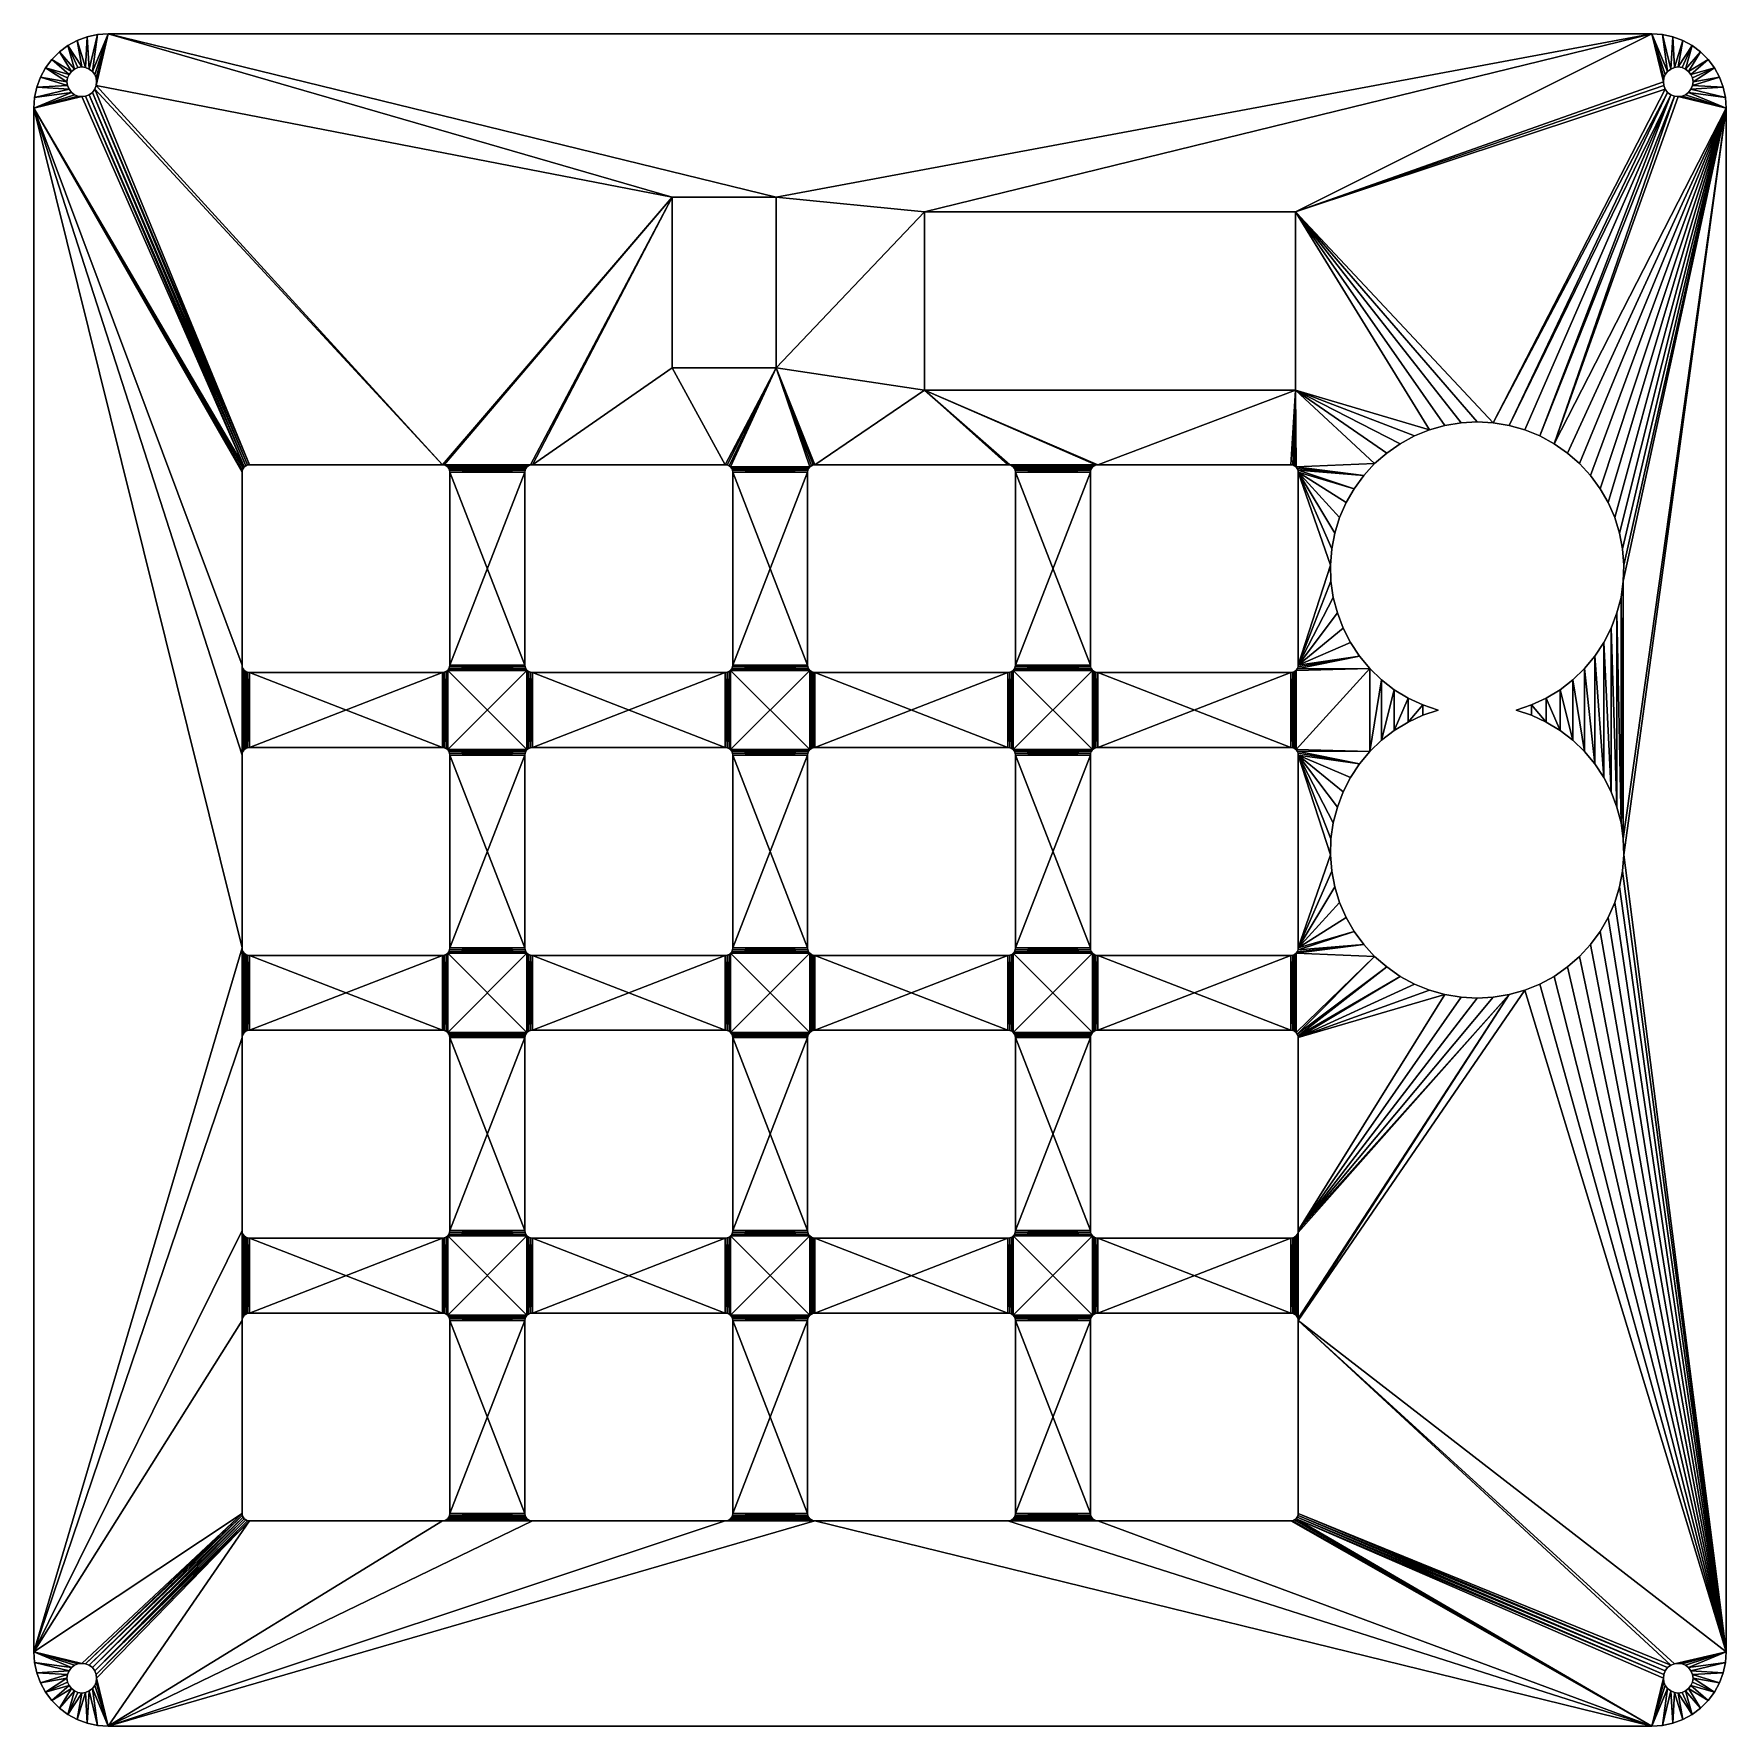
# Model space of a CAD drawing. Extents: x -7 to 107, y -107 to 7.
import ezdxf

# ---------------------------------------------------------------- set-up
doc = ezdxf.new("R2010")
doc.units = 0

msp = doc.modelspace()

# ---------------------------------------------------------------- linework, layer by layer
for points in [[(-3.41, 6.8, 26), (-3.27, 4.63, 26), (-2.71, 6.95, 26)], [(-3.41, 6.8, 23), (-3.41, 6.8, 26), (-2.71, 6.95, 26)], [(-3.41, 6.8, 23), (-2.71, 6.95, 26), (-2.71, 6.95, 23)], [(-3.27, 4.63, 23), (-3.41, 6.8, 23), (-2.71, 6.95, 23)], [(-2.71, 6.95, 26), (-3.27, 4.63, 26), (-3.06, 4.47, 26)], [(-3.27, 4.63, 23), (-2.71, 6.95, 23), (-3.06, 4.47, 23)], [(-2.71, 6.95, 26), (-3.06, 4.47, 26), (-2, 7, 26)], [(-2, 7, 26), (-3.06, 4.47, 26), (-2.9, 4.27, 26)], [(-3.06, 4.47, 23), (-2.71, 6.95, 23), (-2, 7, 23)], [(-3.06, 4.47, 23), (-2, 7, 23), (-2.9, 4.27, 23)], [(-2, 7, 26), (-2.9, 4.27, 26), (-2.8, 4.03, 26)], [(-2.9, 4.27, 23), (-2, 7, 23), (-2.8, 4.03, 23)], [(-2.8, 4.03, 26), (-2.77, 3.77, 26), (-2, 7, 26)], [(-2, 7, 26), (-2.77, 3.77, 26), (-2.8, 3.51, 26)], [(-2, 7, 26), (-2.8, 3.51, 26), (36, -4, 26)], [(-2, 7, 23), (36, -4, 23), (-2.8, 3.51, 23)], [(-2.8, 4.03, 23), (-2, 7, 23), (-2.77, 3.77, 23)], [(-2.77, 3.77, 23), (-2, 7, 23), (-2.8, 3.51, 23)], [(-2.71, 6.95, 23), (-2.71, 6.95, 26), (-2, 7, 23)], [(-2, 7, 23), (-2.71, 6.95, 26), (-2, 7, 26)], [(-2, 7, 26), (43, -4, 26), (102, 7, 26)], [(36, -4, 26), (43, -4, 26), (-2, 7, 26)], [(-2, 7, 26), (102, 7, 26), (-2, 7, 23)], [(-2, 7, 23), (102, 7, 26), (102, 7, 23)], [(102, 7, 23), (43, -4, 23), (-2, 7, 23)], [(-2, 7, 23), (43, -4, 23), (36, -4, 23)], [(102, 7, 26), (43, -4, 26), (53, -5, 26)], [(53, -5, 23), (43, -4, 23), (102, 7, 23)], [(102, 7, 26), (53, -5, 26), (78, -5, 26)], [(78, -5, 23), (53, -5, 23), (102, 7, 23)], [(102.77, 3.77, 26), (102, 7, 26), (78, -5, 26)], [(102.77, 3.77, 23), (78, -5, 23), (102, 7, 23)], [(103.06, 4.47, 26), (102.71, 6.95, 26), (102, 7, 26)], [(103.06, 4.47, 26), (102, 7, 26), (102.9, 4.27, 26)], [(102.9, 4.27, 26), (102, 7, 26), (102.8, 4.03, 26)], [(102.8, 4.03, 26), (102, 7, 26), (102.77, 3.77, 26)], [(102.71, 6.95, 26), (102.71, 6.95, 23), (102, 7, 23)], [(102.71, 6.95, 26), (102, 7, 23), (102, 7, 26)], [(102.77, 3.77, 23), (102, 7, 23), (102.8, 4.03, 23)], [(102.8, 4.03, 23), (102, 7, 23), (102.9, 4.27, 23)], [(102.9, 4.27, 23), (102, 7, 23), (103.06, 4.47, 23)], [(103.06, 4.47, 23), (102, 7, 23), (102.71, 6.95, 23)], [(103.27, 4.63, 26), (103.41, 6.8, 26), (102.71, 6.95, 26)], [(103.27, 4.63, 26), (102.71, 6.95, 26), (103.06, 4.47, 26)], [(103.41, 6.8, 26), (103.41, 6.8, 23), (102.71, 6.95, 23)], [(103.41, 6.8, 26), (102.71, 6.95, 23), (102.71, 6.95, 26)], [(103.06, 4.47, 23), (102.71, 6.95, 23), (103.27, 4.63, 23)], [(103.27, 4.63, 23), (102.71, 6.95, 23), (103.41, 6.8, 23)], [(-5.78, 5.27, 26), (-4.47, 4.47, 26), (-5.27, 5.78, 26)], [(-5.78, 5.27, 23), (-5.78, 5.27, 26), (-5.27, 5.78, 26)], [(-5.78, 5.27, 23), (-5.27, 5.78, 26), (-5.27, 5.78, 23)], [(-4.47, 4.47, 23), (-5.78, 5.27, 23), (-5.27, 5.78, 23)], [(-5.27, 5.78, 26), (-4.27, 4.63, 26), (-4.7, 6.21, 26)], [(-5.27, 5.78, 23), (-5.27, 5.78, 26), (-4.7, 6.21, 26)], [(-5.27, 5.78, 23), (-4.7, 6.21, 26), (-4.7, 6.21, 23)], [(-4.27, 4.63, 23), (-5.27, 5.78, 23), (-4.7, 6.21, 23)], [(-5.27, 5.78, 26), (-4.47, 4.47, 26), (-4.27, 4.63, 26)], [(-4.47, 4.47, 23), (-5.27, 5.78, 23), (-4.27, 4.63, 23)], [(-4.7, 6.21, 26), (-3.77, 4.77, 26), (-4.08, 6.55, 26)], [(-4.7, 6.21, 23), (-4.7, 6.21, 26), (-4.08, 6.55, 26)], [(-4.7, 6.21, 23), (-4.08, 6.55, 26), (-4.08, 6.55, 23)], [(-3.77, 4.77, 23), (-4.7, 6.21, 23), (-4.08, 6.55, 23)], [(-4.7, 6.21, 26), (-4.27, 4.63, 26), (-4.03, 4.73, 26)], [(-4.7, 6.21, 26), (-4.03, 4.73, 26), (-3.77, 4.77, 26)], [(-4.27, 4.63, 23), (-4.7, 6.21, 23), (-4.03, 4.73, 23)], [(-4.03, 4.73, 23), (-4.7, 6.21, 23), (-3.77, 4.77, 23)], [(-4.08, 6.55, 26), (-3.51, 4.73, 26), (-3.41, 6.8, 26)], [(-4.08, 6.55, 23), (-4.08, 6.55, 26), (-3.41, 6.8, 26)], [(-4.08, 6.55, 23), (-3.41, 6.8, 26), (-3.41, 6.8, 23)], [(-3.51, 4.73, 23), (-4.08, 6.55, 23), (-3.41, 6.8, 23)], [(-4.08, 6.55, 26), (-3.77, 4.77, 26), (-3.51, 4.73, 26)], [(-3.77, 4.77, 23), (-4.08, 6.55, 23), (-3.51, 4.73, 23)], [(-3.41, 6.8, 26), (-3.51, 4.73, 26), (-3.27, 4.63, 26)], [(-3.51, 4.73, 23), (-3.41, 6.8, 23), (-3.27, 4.63, 23)], [(103.51, 4.73, 26), (103.41, 6.8, 26), (103.27, 4.63, 26)], [(103.27, 4.63, 23), (103.41, 6.8, 23), (103.51, 4.73, 23)], [(103.51, 4.73, 26), (104.08, 6.55, 26), (103.41, 6.8, 26)], [(104.08, 6.55, 26), (104.08, 6.55, 23), (103.41, 6.8, 23)], [(104.08, 6.55, 26), (103.41, 6.8, 23), (103.41, 6.8, 26)], [(103.51, 4.73, 23), (103.41, 6.8, 23), (104.08, 6.55, 23)], [(103.77, 4.77, 26), (104.08, 6.55, 26), (103.51, 4.73, 26)], [(103.51, 4.73, 23), (104.08, 6.55, 23), (103.77, 4.77, 23)], [(103.77, 4.77, 26), (104.7, 6.21, 26), (104.08, 6.55, 26)], [(103.77, 4.77, 23), (104.08, 6.55, 23), (104.7, 6.21, 23)], [(104.03, 4.73, 26), (104.7, 6.21, 26), (103.77, 4.77, 26)], [(103.77, 4.77, 23), (104.7, 6.21, 23), (104.03, 4.73, 23)], [(104.27, 4.63, 26), (104.7, 6.21, 26), (104.03, 4.73, 26)], [(104.03, 4.73, 23), (104.7, 6.21, 23), (104.27, 4.63, 23)], [(104.7, 6.21, 26), (104.7, 6.21, 23), (104.08, 6.55, 23)], [(104.7, 6.21, 26), (104.08, 6.55, 23), (104.08, 6.55, 26)], [(104.27, 4.63, 26), (105.27, 5.78, 26), (104.7, 6.21, 26)], [(104.27, 4.63, 23), (104.7, 6.21, 23), (105.27, 5.78, 23)], [(104.47, 4.47, 26), (105.27, 5.78, 26), (104.27, 4.63, 26)], [(104.27, 4.63, 23), (105.27, 5.78, 23), (104.47, 4.47, 23)], [(104.47, 4.47, 26), (105.78, 5.27, 26), (105.27, 5.78, 26)], [(104.47, 4.47, 23), (105.27, 5.78, 23), (105.78, 5.27, 23)], [(105.27, 5.78, 26), (105.27, 5.78, 23), (104.7, 6.21, 23)], [(105.27, 5.78, 26), (104.7, 6.21, 23), (104.7, 6.21, 26)], [(105.78, 5.27, 26), (105.78, 5.27, 23), (105.27, 5.78, 23)], [(105.78, 5.27, 26), (105.27, 5.78, 23), (105.27, 5.78, 26)], [(-6.55, 4.08, 26), (-4.77, 3.77, 26), (-6.21, 4.7, 26)], [(-6.55, 4.08, 23), (-6.55, 4.08, 26), (-6.21, 4.7, 26)], [(-6.55, 4.08, 23), (-6.21, 4.7, 26), (-6.21, 4.7, 23)], [(-4.77, 3.77, 23), (-6.55, 4.08, 23), (-6.21, 4.7, 23)], [(-6.21, 4.7, 26), (-4.63, 4.27, 26), (-5.78, 5.27, 26)], [(-6.21, 4.7, 23), (-6.21, 4.7, 26), (-5.78, 5.27, 26)], [(-6.21, 4.7, 23), (-5.78, 5.27, 26), (-5.78, 5.27, 23)], [(-4.63, 4.27, 23), (-6.21, 4.7, 23), (-5.78, 5.27, 23)], [(-6.21, 4.7, 26), (-4.77, 3.77, 26), (-4.73, 4.03, 26)], [(-6.21, 4.7, 26), (-4.73, 4.03, 26), (-4.63, 4.27, 26)], [(-4.77, 3.77, 23), (-6.21, 4.7, 23), (-4.73, 4.03, 23)], [(-4.73, 4.03, 23), (-6.21, 4.7, 23), (-4.63, 4.27, 23)], [(-5.78, 5.27, 26), (-4.63, 4.27, 26), (-4.47, 4.47, 26)], [(-4.63, 4.27, 23), (-5.78, 5.27, 23), (-4.47, 4.47, 23)], [(-4.47, 4.47, 26), (-4.47, 4.47, 23), (-4.27, 4.63, 26)], [(-4.27, 4.63, 26), (-4.47, 4.47, 23), (-4.27, 4.63, 23)], [(-4.27, 4.63, 26), (-4.27, 4.63, 23), (-4.03, 4.73, 26)], [(-4.03, 4.73, 26), (-4.27, 4.63, 23), (-4.03, 4.73, 23)], [(-4.03, 4.73, 26), (-4.03, 4.73, 23), (-3.77, 4.77, 26)], [(-3.77, 4.77, 26), (-4.03, 4.73, 23), (-3.77, 4.77, 23)], [(-3.77, 4.77, 26), (-3.77, 4.77, 23), (-3.51, 4.73, 26)], [(-3.51, 4.73, 26), (-3.77, 4.77, 23), (-3.51, 4.73, 23)], [(-3.51, 4.73, 26), (-3.51, 4.73, 23), (-3.27, 4.63, 26)], [(-3.27, 4.63, 26), (-3.51, 4.73, 23), (-3.27, 4.63, 23)], [(-3.27, 4.63, 26), (-3.27, 4.63, 23), (-3.06, 4.47, 26)], [(-3.06, 4.47, 26), (-3.27, 4.63, 23), (-3.06, 4.47, 23)], [(103.06, 4.47, 26), (103.06, 4.47, 23), (103.27, 4.63, 26)], [(103.27, 4.63, 26), (103.06, 4.47, 23), (103.27, 4.63, 23)], [(103.27, 4.63, 26), (103.27, 4.63, 23), (103.51, 4.73, 26)], [(103.51, 4.73, 26), (103.27, 4.63, 23), (103.51, 4.73, 23)], [(103.51, 4.73, 26), (103.51, 4.73, 23), (103.77, 4.77, 26)], [(103.77, 4.77, 26), (103.51, 4.73, 23), (103.77, 4.77, 23)], [(103.77, 4.77, 26), (103.77, 4.77, 23), (104.03, 4.73, 26)], [(104.03, 4.73, 26), (103.77, 4.77, 23), (104.03, 4.73, 23)], [(104.03, 4.73, 26), (104.03, 4.73, 23), (104.27, 4.63, 26)], [(104.27, 4.63, 26), (104.03, 4.73, 23), (104.27, 4.63, 23)], [(104.27, 4.63, 26), (104.27, 4.63, 23), (104.47, 4.47, 26)], [(104.47, 4.47, 26), (104.27, 4.63, 23), (104.47, 4.47, 23)], [(104.63, 4.27, 26), (105.78, 5.27, 26), (104.47, 4.47, 26)], [(104.47, 4.47, 23), (105.78, 5.27, 23), (104.63, 4.27, 23)], [(104.63, 4.27, 26), (106.21, 4.7, 26), (105.78, 5.27, 26)], [(104.63, 4.27, 23), (105.78, 5.27, 23), (106.21, 4.7, 23)], [(104.73, 4.03, 26), (106.21, 4.7, 26), (104.63, 4.27, 26)], [(104.63, 4.27, 23), (106.21, 4.7, 23), (104.73, 4.03, 23)], [(104.77, 3.77, 26), (106.21, 4.7, 26), (104.73, 4.03, 26)], [(104.73, 4.03, 23), (106.21, 4.7, 23), (104.77, 3.77, 23)], [(104.77, 3.77, 26), (106.55, 4.08, 26), (106.21, 4.7, 26)], [(104.77, 3.77, 23), (106.21, 4.7, 23), (106.55, 4.08, 23)], [(106.21, 4.7, 26), (106.21, 4.7, 23), (105.78, 5.27, 23)], [(106.21, 4.7, 26), (105.78, 5.27, 23), (105.78, 5.27, 26)], [(106.55, 4.08, 26), (106.55, 4.08, 23), (106.21, 4.7, 23)], [(106.55, 4.08, 26), (106.21, 4.7, 23), (106.21, 4.7, 26)], [(-6.8, 3.41, 26), (-4.73, 3.51, 26), (-6.55, 4.08, 26)], [(-6.8, 3.41, 23), (-6.8, 3.41, 26), (-6.55, 4.08, 26)], [(-6.8, 3.41, 23), (-6.55, 4.08, 26), (-6.55, 4.08, 23)], [(-4.73, 3.51, 23), (-6.8, 3.41, 23), (-6.55, 4.08, 23)], [(-6.8, 3.41, 26), (-4.63, 3.27, 26), (-4.73, 3.51, 26)], [(-4.63, 3.27, 23), (-6.8, 3.41, 23), (-4.73, 3.51, 23)], [(-6.55, 4.08, 26), (-4.73, 3.51, 26), (-4.77, 3.77, 26)], [(-4.73, 3.51, 23), (-6.55, 4.08, 23), (-4.77, 3.77, 23)], [(-4.77, 3.77, 26), (-4.77, 3.77, 23), (-4.73, 4.03, 26)], [(-4.73, 4.03, 26), (-4.77, 3.77, 23), (-4.73, 4.03, 23)], [(-4.73, 3.51, 26), (-4.73, 3.51, 23), (-4.77, 3.77, 26)], [(-4.77, 3.77, 26), (-4.73, 3.51, 23), (-4.77, 3.77, 23)], [(-4.73, 4.03, 26), (-4.73, 4.03, 23), (-4.63, 4.27, 26)], [(-4.63, 4.27, 26), (-4.73, 4.03, 23), (-4.63, 4.27, 23)], [(-4.63, 3.27, 26), (-4.63, 3.27, 23), (-4.73, 3.51, 26)], [(-4.73, 3.51, 26), (-4.63, 3.27, 23), (-4.73, 3.51, 23)], [(-4.63, 4.27, 26), (-4.63, 4.27, 23), (-4.47, 4.47, 26)], [(-4.47, 4.47, 26), (-4.63, 4.27, 23), (-4.47, 4.47, 23)], [(-3.06, 4.47, 26), (-3.06, 4.47, 23), (-2.9, 4.27, 26)], [(-2.9, 4.27, 26), (-3.06, 4.47, 23), (-2.9, 4.27, 23)], [(-2.9, 4.27, 26), (-2.9, 4.27, 23), (-2.8, 4.03, 26)], [(-2.8, 4.03, 26), (-2.9, 4.27, 23), (-2.8, 4.03, 23)], [(-2.8, 3.51, 26), (-2.9, 3.27, 26), (20.52, -22.03, 26)], [(-2.8, 3.51, 26), (-2.8, 3.51, 23), (-2.9, 3.27, 26)], [(-2.9, 3.27, 26), (-2.8, 3.51, 23), (-2.9, 3.27, 23)], [(-2.8, 3.51, 23), (20.52, -22.03, 23), (-2.9, 3.27, 23)], [(-2.8, 4.03, 26), (-2.8, 4.03, 23), (-2.77, 3.77, 26)], [(-2.77, 3.77, 26), (-2.8, 4.03, 23), (-2.77, 3.77, 23)], [(-2.77, 3.77, 26), (-2.77, 3.77, 23), (-2.8, 3.51, 26)], [(-2.8, 3.51, 26), (-2.77, 3.77, 23), (-2.8, 3.51, 23)], [(36, -4, 26), (-2.8, 3.51, 26), (20.52, -22.03, 26)], [(-2.8, 3.51, 23), (36, -4, 23), (20.52, -22.03, 23)], [(102.77, 3.77, 26), (78, -5, 26), (102.8, 3.51, 26)], [(102.8, 3.51, 23), (78, -5, 23), (102.77, 3.77, 23)], [(102.8, 3.51, 26), (78, -5, 26), (102.9, 3.27, 26)], [(102.9, 3.27, 23), (78, -5, 23), (102.8, 3.51, 23)], [(102.77, 3.77, 26), (102.77, 3.77, 23), (102.8, 4.03, 26)], [(102.8, 4.03, 26), (102.77, 3.77, 23), (102.8, 4.03, 23)], [(102.8, 3.51, 26), (102.8, 3.51, 23), (102.77, 3.77, 26)], [(102.77, 3.77, 26), (102.8, 3.51, 23), (102.77, 3.77, 23)], [(102.8, 4.03, 26), (102.8, 4.03, 23), (102.9, 4.27, 26)], [(102.9, 4.27, 26), (102.8, 4.03, 23), (102.9, 4.27, 23)], [(102.9, 3.27, 26), (102.9, 3.27, 23), (102.8, 3.51, 26)], [(102.8, 3.51, 26), (102.9, 3.27, 23), (102.8, 3.51, 23)], [(102.9, 4.27, 26), (102.9, 4.27, 23), (103.06, 4.47, 26)], [(103.06, 4.47, 26), (102.9, 4.27, 23), (103.06, 4.47, 23)], [(104.47, 4.47, 26), (104.47, 4.47, 23), (104.63, 4.27, 26)], [(104.63, 4.27, 26), (104.47, 4.47, 23), (104.63, 4.27, 23)], [(104.63, 4.27, 26), (104.63, 4.27, 23), (104.73, 4.03, 26)], [(104.73, 4.03, 26), (104.63, 4.27, 23), (104.73, 4.03, 23)], [(106.8, 3.41, 26), (104.73, 3.51, 26), (104.63, 3.27, 26)], [(104.73, 3.51, 26), (104.73, 3.51, 23), (104.63, 3.27, 26)], [(104.63, 3.27, 26), (104.73, 3.51, 23), (104.63, 3.27, 23)], [(104.73, 3.51, 23), (106.8, 3.41, 23), (104.63, 3.27, 23)], [(104.73, 3.51, 26), (106.55, 4.08, 26), (104.77, 3.77, 26)], [(106.55, 4.08, 26), (104.73, 3.51, 26), (106.8, 3.41, 26)], [(104.77, 3.77, 23), (106.55, 4.08, 23), (104.73, 3.51, 23)], [(104.73, 3.51, 23), (106.55, 4.08, 23), (106.8, 3.41, 23)], [(104.73, 4.03, 26), (104.73, 4.03, 23), (104.77, 3.77, 26)], [(104.77, 3.77, 26), (104.73, 4.03, 23), (104.77, 3.77, 23)], [(104.77, 3.77, 26), (104.77, 3.77, 23), (104.73, 3.51, 26)], [(104.73, 3.51, 26), (104.77, 3.77, 23), (104.73, 3.51, 23)], [(106.8, 3.41, 26), (106.8, 3.41, 23), (106.55, 4.08, 23)], [(106.8, 3.41, 26), (106.55, 4.08, 23), (106.55, 4.08, 26)], [(-4.27, 2.9, 26), (-4.47, 3.06, 26), (-7, 2, 26)], [(-7, 2, 26), (-4.47, 3.06, 26), (-6.95, 2.71, 26)], [(-4.27, 2.9, 23), (-7, 2, 23), (-4.47, 3.06, 23)], [(-4.47, 3.06, 23), (-7, 2, 23), (-6.95, 2.71, 23)], [(-7, 2, 26), (-4.03, 2.8, 26), (-4.27, 2.9, 26)], [(-4.03, 2.8, 23), (-7, 2, 23), (-4.27, 2.9, 23)], [(-7, 2, 26), (-3.77, 2.77, 26), (-4.03, 2.8, 26)], [(-3.77, 2.77, 23), (-7, 2, 23), (-4.03, 2.8, 23)], [(7.17, -22.17, 26), (-3.77, 2.77, 26), (-7, 2, 26)], [(-3.77, 2.77, 23), (7.17, -22.17, 23), (-7, 2, 23)], [(-7, 2, 23), (-7, 2, 26), (-6.95, 2.71, 23)], [(-6.95, 2.71, 23), (-7, 2, 26), (-6.95, 2.71, 26)], [(-6.95, 2.71, 26), (-4.63, 3.27, 26), (-6.8, 3.41, 26)], [(-6.95, 2.71, 23), (-6.95, 2.71, 26), (-6.8, 3.41, 26)], [(-6.95, 2.71, 23), (-6.8, 3.41, 26), (-6.8, 3.41, 23)], [(-4.63, 3.27, 23), (-6.95, 2.71, 23), (-6.8, 3.41, 23)], [(-6.95, 2.71, 26), (-4.47, 3.06, 26), (-4.63, 3.27, 26)], [(-4.47, 3.06, 23), (-6.95, 2.71, 23), (-4.63, 3.27, 23)], [(-4.47, 3.06, 26), (-4.47, 3.06, 23), (-4.63, 3.27, 26)], [(-4.63, 3.27, 26), (-4.47, 3.06, 23), (-4.63, 3.27, 23)], [(-4.27, 2.9, 26), (-4.27, 2.9, 23), (-4.47, 3.06, 26)], [(-4.47, 3.06, 26), (-4.27, 2.9, 23), (-4.47, 3.06, 23)], [(-4.03, 2.8, 26), (-4.03, 2.8, 23), (-4.27, 2.9, 26)], [(-4.27, 2.9, 26), (-4.03, 2.8, 23), (-4.27, 2.9, 23)], [(-3.77, 2.77, 26), (-3.77, 2.77, 23), (-4.03, 2.8, 26)], [(-4.03, 2.8, 26), (-3.77, 2.77, 23), (-4.03, 2.8, 23)], [(7.17, -22.17, 26), (-3.51, 2.8, 26), (-3.77, 2.77, 26)], [(-3.51, 2.8, 26), (-3.51, 2.8, 23), (-3.77, 2.77, 26)], [(-3.77, 2.77, 26), (-3.51, 2.8, 23), (-3.77, 2.77, 23)], [(-3.51, 2.8, 23), (7.17, -22.17, 23), (-3.77, 2.77, 23)], [(7.28, -22.09, 26), (-3.27, 2.9, 26), (-3.51, 2.8, 26)], [(-3.27, 2.9, 26), (-3.27, 2.9, 23), (-3.51, 2.8, 26)], [(-3.51, 2.8, 26), (-3.27, 2.9, 23), (-3.51, 2.8, 23)], [(-3.27, 2.9, 23), (7.28, -22.09, 23), (-3.51, 2.8, 23)], [(7.28, -22.09, 26), (-3.51, 2.8, 26), (7.17, -22.17, 26)], [(-3.51, 2.8, 23), (7.28, -22.09, 23), (7.17, -22.17, 23)], [(7.4, -22.04, 26), (-3.06, 3.06, 26), (-3.27, 2.9, 26)], [(-3.06, 3.06, 26), (-3.06, 3.06, 23), (-3.27, 2.9, 26)], [(-3.27, 2.9, 26), (-3.06, 3.06, 23), (-3.27, 2.9, 23)], [(-3.06, 3.06, 23), (7.4, -22.04, 23), (-3.27, 2.9, 23)], [(7.4, -22.04, 26), (-3.27, 2.9, 26), (7.28, -22.09, 26)], [(-3.27, 2.9, 23), (7.4, -22.04, 23), (7.28, -22.09, 23)], [(7.53, -22.03, 26), (-2.9, 3.27, 26), (-3.06, 3.06, 26)], [(-2.9, 3.27, 26), (-2.9, 3.27, 23), (-3.06, 3.06, 26)], [(-3.06, 3.06, 26), (-2.9, 3.27, 23), (-3.06, 3.06, 23)], [(-2.9, 3.27, 23), (7.53, -22.03, 23), (-3.06, 3.06, 23)], [(7.53, -22.03, 26), (-3.06, 3.06, 26), (7.4, -22.04, 26)], [(-3.06, 3.06, 23), (7.53, -22.03, 23), (7.4, -22.04, 23)], [(20.52, -22.03, 26), (-2.9, 3.27, 26), (7.53, -22.03, 26)], [(-2.9, 3.27, 23), (20.52, -22.03, 23), (7.53, -22.03, 23)], [(78, -5, 26), (91.31, -19.2, 26), (102.9, 3.27, 26)], [(102.9, 3.27, 23), (91.31, -19.2, 23), (78, -5, 23)], [(102.9, 3.27, 26), (91.31, -19.2, 26), (103.06, 3.06, 26)], [(103.06, 3.06, 23), (91.31, -19.2, 23), (102.9, 3.27, 23)], [(103.06, 3.06, 26), (91.31, -19.2, 26), (92.39, -19.38, 26)], [(103.06, 3.06, 23), (92.39, -19.38, 23), (91.31, -19.2, 23)], [(103.06, 3.06, 26), (92.39, -19.38, 26), (103.27, 2.9, 26)], [(103.27, 2.9, 23), (92.39, -19.38, 23), (103.06, 3.06, 23)], [(103.27, 2.9, 26), (92.39, -19.38, 26), (93.44, -19.68, 26)], [(103.27, 2.9, 23), (93.44, -19.68, 23), (92.39, -19.38, 23)], [(103.27, 2.9, 26), (93.44, -19.68, 26), (94.45, -20.09, 26)], [(103.27, 2.9, 23), (94.45, -20.09, 23), (93.44, -19.68, 23)], [(103.27, 2.9, 26), (94.45, -20.09, 26), (103.51, 2.8, 26)], [(103.51, 2.8, 23), (94.45, -20.09, 23), (103.27, 2.9, 23)], [(103.51, 2.8, 26), (94.45, -20.09, 26), (95.41, -20.61, 26)], [(103.51, 2.8, 23), (95.41, -20.61, 23), (94.45, -20.09, 23)], [(95.41, -20.61, 26), (103.77, 2.77, 26), (103.51, 2.8, 26)], [(103.77, 2.77, 23), (95.41, -20.61, 23), (103.51, 2.8, 23)], [(95.41, -20.61, 26), (107, 2, 26), (103.77, 2.77, 26)], [(107, 2, 23), (95.41, -20.61, 23), (103.77, 2.77, 23)], [(103.06, 3.06, 26), (103.06, 3.06, 23), (102.9, 3.27, 26)], [(102.9, 3.27, 26), (103.06, 3.06, 23), (102.9, 3.27, 23)], [(103.27, 2.9, 26), (103.27, 2.9, 23), (103.06, 3.06, 26)], [(103.06, 3.06, 26), (103.27, 2.9, 23), (103.06, 3.06, 23)], [(103.51, 2.8, 26), (103.51, 2.8, 23), (103.27, 2.9, 26)], [(103.27, 2.9, 26), (103.51, 2.8, 23), (103.27, 2.9, 23)], [(103.77, 2.77, 26), (103.77, 2.77, 23), (103.51, 2.8, 26)], [(103.51, 2.8, 26), (103.77, 2.77, 23), (103.51, 2.8, 23)], [(104.03, 2.8, 26), (103.77, 2.77, 26), (107, 2, 26)], [(104.03, 2.8, 26), (104.03, 2.8, 23), (103.77, 2.77, 26)], [(103.77, 2.77, 26), (104.03, 2.8, 23), (103.77, 2.77, 23)], [(107, 2, 23), (103.77, 2.77, 23), (104.03, 2.8, 23)], [(107, 2, 26), (104.27, 2.9, 26), (104.03, 2.8, 26)], [(104.27, 2.9, 26), (104.27, 2.9, 23), (104.03, 2.8, 26)], [(104.03, 2.8, 26), (104.27, 2.9, 23), (104.03, 2.8, 23)], [(104.27, 2.9, 23), (107, 2, 23), (104.03, 2.8, 23)], [(107, 2, 26), (104.47, 3.06, 26), (104.27, 2.9, 26)], [(104.47, 3.06, 26), (104.47, 3.06, 23), (104.27, 2.9, 26)], [(104.27, 2.9, 26), (104.47, 3.06, 23), (104.27, 2.9, 23)], [(104.47, 3.06, 23), (107, 2, 23), (104.27, 2.9, 23)], [(106.95, 2.71, 26), (104.63, 3.27, 26), (104.47, 3.06, 26)], [(104.63, 3.27, 26), (104.63, 3.27, 23), (104.47, 3.06, 26)], [(104.47, 3.06, 26), (104.63, 3.27, 23), (104.47, 3.06, 23)], [(104.63, 3.27, 23), (106.95, 2.71, 23), (104.47, 3.06, 23)], [(106.95, 2.71, 26), (104.47, 3.06, 26), (107, 2, 26)], [(104.47, 3.06, 23), (106.95, 2.71, 23), (107, 2, 23)], [(106.8, 3.41, 26), (104.63, 3.27, 26), (106.95, 2.71, 26)], [(104.63, 3.27, 23), (106.8, 3.41, 23), (106.95, 2.71, 23)], [(106.95, 2.71, 26), (106.95, 2.71, 23), (106.8, 3.41, 23)], [(106.95, 2.71, 26), (106.8, 3.41, 23), (106.8, 3.41, 26)], [(107, 2, 26), (107, 2, 23), (106.95, 2.71, 26)], [(106.95, 2.71, 26), (107, 2, 23), (106.95, 2.71, 23)], [(-7, -102, 26), (7.03, -54.58, 26), (-7, 2, 26)], [(-7, 2, 26), (7.03, -54.58, 26), (7.03, -41.58, 26)], [(-7, 2, 26), (7.03, -41.58, 26), (7.03, -35.53, 26)], [(7.03, -35.53, 26), (7.03, -22.53, 26), (-7, 2, 26)], [(-7, 2, 26), (7.03, -22.53, 26), (7.04, -22.4, 26)], [(-7, 2, 26), (7.04, -22.4, 26), (7.09, -22.28, 26)], [(7.09, -22.28, 26), (7.17, -22.17, 26), (-7, 2, 26)], [(-7, -102, 26), (-7, 2, 26), (-7, -102, 23)], [(-7, -102, 23), (-7, 2, 26), (-7, 2, 23)], [(-7, 2, 23), (7.03, -54.58, 23), (-7, -102, 23)], [(7.17, -22.17, 23), (7.09, -22.28, 23), (-7, 2, 23)], [(-7, 2, 23), (7.09, -22.28, 23), (7.04, -22.4, 23)], [(-7, 2, 23), (7.04, -22.4, 23), (7.03, -22.53, 23)], [(7.03, -22.53, 23), (7.03, -35.53, 23), (-7, 2, 23)], [(-7, 2, 23), (7.03, -35.53, 23), (7.03, -41.58, 23)], [(-7, 2, 23), (7.03, -41.58, 23), (7.03, -54.58, 23)], [(96.31, -21.24, 26), (107, 2, 26), (95.41, -20.61, 26)], [(96.31, -21.24, 23), (95.41, -20.61, 23), (107, 2, 23)], [(97.13, -21.95, 26), (107, 2, 26), (96.31, -21.24, 26)], [(107, 2, 23), (97.13, -21.95, 23), (96.31, -21.24, 23)], [(97.86, -22.76, 26), (107, 2, 26), (97.13, -21.95, 26)], [(107, 2, 23), (97.86, -22.76, 23), (97.13, -21.95, 23)], [(98.51, -23.64, 26), (107, 2, 26), (97.86, -22.76, 26)], [(98.51, -23.64, 23), (97.86, -22.76, 23), (107, 2, 23)], [(99.05, -24.58, 26), (107, 2, 26), (98.51, -23.64, 26)], [(107, 2, 23), (99.05, -24.58, 23), (98.51, -23.64, 23)], [(99.49, -25.59, 26), (107, 2, 26), (99.05, -24.58, 26)], [(107, 2, 23), (99.49, -25.59, 23), (99.05, -24.58, 23)], [(99.81, -26.63, 26), (107, 2, 26), (99.49, -25.59, 26)], [(99.81, -26.63, 23), (99.49, -25.59, 23), (107, 2, 23)], [(100.02, -27.7, 26), (107, 2, 26), (99.81, -26.63, 26)], [(107, 2, 23), (100.02, -27.7, 23), (99.81, -26.63, 23)], [(100.1, -28.79, 26), (107, 2, 26), (100.02, -27.7, 26)], [(107, 2, 23), (100.1, -28.79, 23), (100.02, -27.7, 23)], [(100.07, -29.88, 26), (100.07, -47.22, 26), (107, 2, 26)], [(100.07, -29.88, 26), (107, 2, 26), (100.1, -28.79, 26)], [(100.07, -47.22, 26), (100.1, -48.31, 26), (107, 2, 26)], [(107, 2, 23), (100.1, -48.31, 23), (100.07, -47.22, 23)], [(107, 2, 23), (100.07, -47.22, 23), (100.07, -29.88, 23)], [(100.07, -29.88, 23), (100.1, -28.79, 23), (107, 2, 23)], [(107, 2, 26), (100.1, -48.31, 26), (107, -102, 26)], [(107, -102, 23), (100.1, -48.31, 23), (107, 2, 23)], [(107, -102, 23), (107, 2, 23), (107, -102, 26)], [(107, -102, 26), (107, 2, 23), (107, 2, 26)], [(36, -4, 26), (20.52, -22.03, 26), (20.65, -22.04, 26)], [(20.65, -22.04, 23), (20.52, -22.03, 23), (36, -4, 23)], [(20.65, -22.04, 26), (26.45, -22.04, 26), (36, -4, 26)], [(36, -4, 23), (26.45, -22.04, 23), (20.65, -22.04, 23)], [(36, -4, 26), (26.45, -22.04, 26), (26.58, -22.03, 26)], [(36, -4, 23), (26.58, -22.03, 23), (26.45, -22.04, 23)], [(36, -4, 26), (26.58, -22.03, 26), (36, -15.5, 26)], [(36, -15.5, 23), (26.58, -22.03, 23), (36, -4, 23)], [(36, -4, 23), (43, -4, 23), (36, -4, 26)], [(36, -4, 26), (43, -4, 23), (43, -4, 26)], [(36, -15.5, 23), (36, -4, 23), (36, -15.5, 26)], [(36, -15.5, 26), (36, -4, 23), (36, -4, 26)], [(43, -4, 26), (43, -15.5, 26), (53, -5, 26)], [(43, -4, 23), (43, -15.5, 23), (43, -4, 26)], [(43, -4, 26), (43, -15.5, 23), (43, -15.5, 26)], [(53, -5, 23), (43, -15.5, 23), (43, -4, 23)], [(53, -5, 26), (43, -15.5, 26), (53, -17, 26)], [(53, -17, 23), (43, -15.5, 23), (53, -5, 23)], [(53, -5, 23), (78, -5, 23), (53, -5, 26)], [(53, -5, 26), (78, -5, 23), (78, -5, 26)], [(53, -17, 23), (53, -5, 23), (53, -17, 26)], [(53, -17, 26), (53, -5, 23), (53, -5, 26)], [(78, -17, 26), (87.01, -19.68, 26), (78, -5, 26)], [(78, -5, 26), (87.01, -19.68, 26), (88.06, -19.38, 26)], [(78, -5, 26), (88.06, -19.38, 26), (89.14, -19.2, 26)], [(89.14, -19.2, 26), (90.22, -19.14, 26), (78, -5, 26)], [(78, -5, 26), (90.22, -19.14, 26), (91.31, -19.2, 26)], [(78, -5, 23), (78, -17, 23), (78, -5, 26)], [(78, -5, 26), (78, -17, 23), (78, -17, 26)], [(91.31, -19.2, 23), (90.22, -19.14, 23), (78, -5, 23)], [(78, -5, 23), (90.22, -19.14, 23), (89.14, -19.2, 23)], [(78, -5, 23), (89.14, -19.2, 23), (88.06, -19.38, 23)], [(88.06, -19.38, 23), (87.01, -19.68, 23), (78, -5, 23)], [(78, -5, 23), (87.01, -19.68, 23), (78, -17, 23)], [(36, -15.5, 26), (26.58, -22.03, 26), (39.58, -22.03, 26)], [(26.58, -22.03, 23), (36, -15.5, 23), (39.58, -22.03, 23)], [(36, -15.5, 26), (39.58, -22.03, 26), (43, -15.5, 26)], [(43, -15.5, 23), (36, -15.5, 23), (43, -15.5, 26)], [(43, -15.5, 26), (36, -15.5, 23), (36, -15.5, 26)], [(39.58, -22.03, 23), (36, -15.5, 23), (43, -15.5, 23)], [(43, -15.5, 26), (39.58, -22.03, 26), (39.7, -22.04, 26)], [(39.58, -22.03, 23), (43, -15.5, 23), (39.7, -22.04, 23)], [(43, -15.5, 26), (39.7, -22.04, 26), (39.83, -22.09, 26)], [(43, -15.5, 23), (39.83, -22.09, 23), (39.7, -22.04, 23)], [(39.83, -22.09, 26), (39.93, -22.17, 26), (43, -15.5, 26)], [(43, -15.5, 23), (39.93, -22.17, 23), (39.83, -22.09, 23)], [(43, -15.5, 26), (39.93, -22.17, 26), (45.27, -22.17, 26)], [(45.27, -22.17, 23), (39.93, -22.17, 23), (43, -15.5, 23)], [(43, -15.5, 26), (45.27, -22.17, 26), (45.38, -22.09, 26)], [(45.62, -22.03, 26), (53, -17, 26), (43, -15.5, 26)], [(45.62, -22.03, 26), (43, -15.5, 26), (45.5, -22.04, 26)], [(45.5, -22.04, 26), (43, -15.5, 26), (45.38, -22.09, 26)], [(53, -17, 23), (45.62, -22.03, 23), (43, -15.5, 23)], [(43, -15.5, 23), (45.62, -22.03, 23), (45.5, -22.04, 23)], [(43, -15.5, 23), (45.5, -22.04, 23), (45.38, -22.09, 23)], [(45.38, -22.09, 23), (45.27, -22.17, 23), (43, -15.5, 23)], [(58.62, -22.03, 26), (53, -17, 26), (45.62, -22.03, 26)], [(53, -17, 23), (58.62, -22.03, 23), (45.62, -22.03, 23)], [(58.62, -22.03, 26), (58.75, -22.04, 26), (53, -17, 26)], [(53, -17, 26), (58.75, -22.04, 26), (64.55, -22.04, 26)], [(53, -17, 26), (64.55, -22.04, 26), (64.68, -22.03, 26)], [(53, -17, 26), (64.68, -22.03, 26), (78, -17, 26)], [(78, -17, 23), (53, -17, 23), (78, -17, 26)], [(78, -17, 26), (53, -17, 23), (53, -17, 26)], [(78, -17, 23), (64.68, -22.03, 23), (53, -17, 23)], [(53, -17, 23), (64.68, -22.03, 23), (64.55, -22.04, 23)], [(53, -17, 23), (64.55, -22.04, 23), (58.75, -22.04, 23)], [(58.75, -22.04, 23), (58.62, -22.03, 23), (53, -17, 23)], [(78, -17, 26), (64.68, -22.03, 26), (77.68, -22.03, 26)], [(78, -17, 23), (77.68, -22.03, 23), (64.68, -22.03, 23)], [(78, -17, 26), (77.68, -22.03, 26), (77.8, -22.04, 26)], [(77.8, -22.04, 23), (77.68, -22.03, 23), (78, -17, 23)], [(77.8, -22.04, 26), (77.93, -22.09, 26), (78, -17, 26)], [(78, -17, 23), (77.93, -22.09, 23), (77.8, -22.04, 23)], [(78, -17, 26), (77.93, -22.09, 26), (78.03, -22.17, 26)], [(78.03, -22.17, 23), (77.93, -22.09, 23), (78, -17, 23)], [(78.03, -22.17, 26), (83.32, -21.95, 26), (78, -17, 26)], [(78, -17, 26), (83.32, -21.95, 26), (84.14, -21.24, 26)], [(78, -17, 26), (84.14, -21.24, 26), (85.04, -20.61, 26)], [(85.04, -20.61, 26), (86, -20.09, 26), (78, -17, 26)], [(78, -17, 26), (86, -20.09, 26), (87.01, -19.68, 26)], [(78, -17, 23), (87.01, -19.68, 23), (86, -20.09, 23)], [(78, -17, 23), (86, -20.09, 23), (85.04, -20.61, 23)], [(85.04, -20.61, 23), (84.14, -21.24, 23), (78, -17, 23)], [(78, -17, 23), (84.14, -21.24, 23), (83.32, -21.95, 23)], [(78, -17, 23), (83.32, -21.95, 23), (78.03, -22.17, 23)], [(88.06, -19.38, 26), (88.06, -19.38, 23), (89.14, -19.2, 26)], [(89.14, -19.2, 26), (88.06, -19.38, 23), (89.14, -19.2, 23)], [(89.14, -19.2, 26), (89.14, -19.2, 23), (90.22, -19.14, 26)], [(90.22, -19.14, 26), (89.14, -19.2, 23), (90.22, -19.14, 23)], [(90.22, -19.14, 26), (90.22, -19.14, 23), (91.31, -19.2, 26)], [(91.31, -19.2, 26), (90.22, -19.14, 23), (91.31, -19.2, 23)], [(91.31, -19.2, 26), (91.31, -19.2, 23), (92.39, -19.38, 26)], [(92.39, -19.38, 26), (91.31, -19.2, 23), (92.39, -19.38, 23)], [(85.04, -20.61, 26), (85.04, -20.61, 23), (86, -20.09, 26)], [(86, -20.09, 26), (85.04, -20.61, 23), (86, -20.09, 23)], [(86, -20.09, 26), (86, -20.09, 23), (87.01, -19.68, 26)], [(87.01, -19.68, 26), (86, -20.09, 23), (87.01, -19.68, 23)], [(87.01, -19.68, 26), (87.01, -19.68, 23), (88.06, -19.38, 26)], [(88.06, -19.38, 26), (87.01, -19.68, 23), (88.06, -19.38, 23)], [(92.39, -19.38, 26), (92.39, -19.38, 23), (93.44, -19.68, 26)], [(93.44, -19.68, 26), (92.39, -19.38, 23), (93.44, -19.68, 23)], [(93.44, -19.68, 26), (93.44, -19.68, 23), (94.45, -20.09, 26)], [(94.45, -20.09, 26), (93.44, -19.68, 23), (94.45, -20.09, 23)], [(94.45, -20.09, 26), (94.45, -20.09, 23), (95.41, -20.61, 26)], [(95.41, -20.61, 26), (94.45, -20.09, 23), (95.41, -20.61, 23)], [(83.32, -21.95, 26), (83.32, -21.95, 23), (84.14, -21.24, 26)], [(84.14, -21.24, 26), (83.32, -21.95, 23), (84.14, -21.24, 23)], [(84.14, -21.24, 26), (84.14, -21.24, 23), (85.04, -20.61, 26)], [(85.04, -20.61, 26), (84.14, -21.24, 23), (85.04, -20.61, 23)], [(95.41, -20.61, 26), (95.41, -20.61, 23), (96.31, -21.24, 26)], [(96.31, -21.24, 26), (95.41, -20.61, 23), (96.31, -21.24, 23)], [(96.31, -21.24, 26), (96.31, -21.24, 23), (97.13, -21.95, 26)], [(97.13, -21.95, 26), (96.31, -21.24, 23), (97.13, -21.95, 23)], [(7.03, -22.53, 26), (7.03, -22.53, 23), (7.04, -22.4, 26)], [(7.04, -22.4, 26), (7.03, -22.53, 23), (7.04, -22.4, 23)], [(7.03, -35.53, 23), (7.03, -22.53, 23), (7.03, -35.53, 26)], [(7.03, -35.53, 26), (7.03, -22.53, 23), (7.03, -22.53, 26)], [(7.04, -22.4, 26), (7.04, -22.4, 23), (7.09, -22.28, 26)], [(7.09, -22.28, 26), (7.04, -22.4, 23), (7.09, -22.28, 23)], [(7.09, -22.28, 26), (7.09, -22.28, 23), (7.17, -22.17, 26)], [(7.17, -22.17, 26), (7.09, -22.28, 23), (7.17, -22.17, 23)], [(7.17, -22.17, 26), (7.17, -22.17, 23), (7.28, -22.09, 26)], [(7.28, -22.09, 26), (7.17, -22.17, 23), (7.28, -22.09, 23)], [(7.28, -22.09, 26), (7.28, -22.09, 23), (7.4, -22.04, 26)], [(7.4, -22.04, 26), (7.28, -22.09, 23), (7.4, -22.04, 23)], [(7.4, -22.04, 26), (7.4, -22.04, 23), (7.53, -22.03, 26)], [(7.53, -22.03, 26), (7.4, -22.04, 23), (7.53, -22.03, 23)], [(7.53, -22.03, 23), (20.52, -22.03, 23), (7.53, -22.03, 26)], [(7.53, -22.03, 26), (20.52, -22.03, 23), (20.52, -22.03, 26)], [(20.52, -22.03, 26), (20.52, -22.03, 23), (20.65, -22.04, 26)], [(20.65, -22.04, 26), (20.52, -22.03, 23), (20.65, -22.04, 23)], [(20.77, -22.09, 26), (26.33, -22.09, 26), (20.65, -22.04, 26)], [(20.65, -22.04, 26), (26.33, -22.09, 26), (26.45, -22.04, 26)], [(20.65, -22.04, 26), (20.65, -22.04, 23), (20.77, -22.09, 26)], [(20.77, -22.09, 26), (20.65, -22.04, 23), (20.77, -22.09, 23)], [(20.65, -22.04, 23), (26.45, -22.04, 23), (20.77, -22.09, 23)], [(20.77, -22.09, 23), (26.45, -22.04, 23), (26.33, -22.09, 23)], [(26.33, -22.09, 26), (20.77, -22.09, 26), (26.22, -22.17, 26)], [(26.22, -22.17, 26), (20.77, -22.09, 26), (20.88, -22.17, 26)], [(20.77, -22.09, 26), (20.77, -22.09, 23), (20.88, -22.17, 26)], [(20.88, -22.17, 26), (20.77, -22.09, 23), (20.88, -22.17, 23)], [(20.77, -22.09, 23), (26.33, -22.09, 23), (20.88, -22.17, 23)], [(20.88, -22.17, 23), (26.33, -22.09, 23), (26.22, -22.17, 23)], [(26.22, -22.17, 26), (20.88, -22.17, 26), (26.14, -22.28, 26)], [(26.14, -22.28, 26), (20.88, -22.17, 26), (20.96, -22.28, 26)], [(20.88, -22.17, 26), (20.88, -22.17, 23), (20.96, -22.28, 26)], [(20.96, -22.28, 26), (20.88, -22.17, 23), (20.96, -22.28, 23)], [(20.88, -22.17, 23), (26.22, -22.17, 23), (20.96, -22.28, 23)], [(20.96, -22.28, 23), (26.22, -22.17, 23), (26.14, -22.28, 23)], [(26.14, -22.28, 26), (20.96, -22.28, 26), (26.09, -22.4, 26)], [(26.09, -22.4, 26), (20.96, -22.28, 26), (21.01, -22.4, 26)], [(20.96, -22.28, 26), (20.96, -22.28, 23), (21.01, -22.4, 26)], [(21.01, -22.4, 26), (20.96, -22.28, 23), (21.01, -22.4, 23)], [(20.96, -22.28, 23), (26.14, -22.28, 23), (21.01, -22.4, 23)], [(21.01, -22.4, 23), (26.14, -22.28, 23), (26.09, -22.4, 23)], [(26.09, -22.4, 26), (21.01, -22.4, 26), (26.08, -22.53, 26)], [(26.08, -22.53, 26), (21.01, -22.4, 26), (21.02, -22.53, 26)], [(21.01, -22.4, 26), (21.01, -22.4, 23), (21.02, -22.53, 26)], [(21.02, -22.53, 26), (21.01, -22.4, 23), (21.02, -22.53, 23)], [(21.01, -22.4, 23), (26.09, -22.4, 23), (21.02, -22.53, 23)], [(21.02, -22.53, 23), (26.09, -22.4, 23), (26.08, -22.53, 23)], [(26.08, -22.53, 26), (21.02, -22.53, 26), (26.08, -35.53, 26)], [(26.08, -35.53, 26), (21.02, -22.53, 26), (21.02, -35.53, 26)], [(21.02, -22.53, 23), (21.02, -35.53, 23), (21.02, -22.53, 26)], [(21.02, -22.53, 26), (21.02, -35.53, 23), (21.02, -35.53, 26)], [(21.02, -22.53, 23), (26.08, -22.53, 23), (21.02, -35.53, 23)], [(21.02, -35.53, 23), (26.08, -22.53, 23), (26.08, -35.53, 23)], [(26.08, -22.53, 26), (26.08, -22.53, 23), (26.09, -22.4, 26)], [(26.09, -22.4, 26), (26.08, -22.53, 23), (26.09, -22.4, 23)], [(26.08, -35.53, 23), (26.08, -22.53, 23), (26.08, -35.53, 26)], [(26.08, -35.53, 26), (26.08, -22.53, 23), (26.08, -22.53, 26)], [(26.09, -22.4, 26), (26.09, -22.4, 23), (26.14, -22.28, 26)], [(26.14, -22.28, 26), (26.09, -22.4, 23), (26.14, -22.28, 23)], [(26.14, -22.28, 26), (26.14, -22.28, 23), (26.22, -22.17, 26)], [(26.22, -22.17, 26), (26.14, -22.28, 23), (26.22, -22.17, 23)], [(26.22, -22.17, 26), (26.22, -22.17, 23), (26.33, -22.09, 26)], [(26.33, -22.09, 26), (26.22, -22.17, 23), (26.33, -22.09, 23)], [(26.33, -22.09, 26), (26.33, -22.09, 23), (26.45, -22.04, 26)], [(26.45, -22.04, 26), (26.33, -22.09, 23), (26.45, -22.04, 23)], [(26.45, -22.04, 26), (26.45, -22.04, 23), (26.58, -22.03, 26)], [(26.58, -22.03, 26), (26.45, -22.04, 23), (26.58, -22.03, 23)], [(26.58, -22.03, 23), (39.58, -22.03, 23), (26.58, -22.03, 26)], [(26.58, -22.03, 26), (39.58, -22.03, 23), (39.58, -22.03, 26)], [(39.58, -22.03, 26), (39.58, -22.03, 23), (39.7, -22.04, 26)], [(39.7, -22.04, 26), (39.58, -22.03, 23), (39.7, -22.04, 23)], [(39.7, -22.04, 26), (39.7, -22.04, 23), (39.83, -22.09, 26)], [(39.83, -22.09, 26), (39.7, -22.04, 23), (39.83, -22.09, 23)], [(39.83, -22.09, 26), (39.83, -22.09, 23), (39.93, -22.17, 26)], [(39.93, -22.17, 26), (39.83, -22.09, 23), (39.93, -22.17, 23)], [(45.27, -22.17, 26), (39.93, -22.17, 26), (45.19, -22.28, 26)], [(45.19, -22.28, 26), (39.93, -22.17, 26), (40.01, -22.28, 26)], [(39.93, -22.17, 26), (39.93, -22.17, 23), (40.01, -22.28, 26)], [(40.01, -22.28, 26), (39.93, -22.17, 23), (40.01, -22.28, 23)], [(45.27, -22.17, 23), (40.01, -22.28, 23), (39.93, -22.17, 23)], [(45.19, -22.28, 23), (40.01, -22.28, 23), (45.27, -22.17, 23)], [(45.19, -22.28, 26), (40.01, -22.28, 26), (45.14, -22.4, 26)], [(45.14, -22.4, 26), (40.01, -22.28, 26), (40.06, -22.4, 26)], [(40.01, -22.28, 26), (40.01, -22.28, 23), (40.06, -22.4, 26)], [(40.06, -22.4, 26), (40.01, -22.28, 23), (40.06, -22.4, 23)], [(45.19, -22.28, 23), (40.06, -22.4, 23), (40.01, -22.28, 23)], [(45.14, -22.4, 23), (40.06, -22.4, 23), (45.19, -22.28, 23)], [(45.14, -22.4, 26), (40.06, -22.4, 26), (45.12, -22.53, 26)], [(45.12, -22.53, 26), (40.06, -22.4, 26), (40.08, -22.53, 26)], [(40.06, -22.4, 26), (40.06, -22.4, 23), (40.08, -22.53, 26)], [(40.08, -22.53, 26), (40.06, -22.4, 23), (40.08, -22.53, 23)], [(45.14, -22.4, 23), (40.08, -22.53, 23), (40.06, -22.4, 23)], [(45.12, -22.53, 23), (40.08, -22.53, 23), (45.14, -22.4, 23)], [(45.12, -22.53, 26), (40.08, -22.53, 26), (45.12, -35.53, 26)], [(45.12, -35.53, 26), (40.08, -22.53, 26), (40.08, -35.53, 26)], [(40.08, -22.53, 23), (40.08, -35.53, 23), (40.08, -22.53, 26)], [(40.08, -22.53, 26), (40.08, -35.53, 23), (40.08, -35.53, 26)], [(45.12, -35.53, 23), (40.08, -35.53, 23), (45.12, -22.53, 23)], [(45.12, -22.53, 23), (40.08, -35.53, 23), (40.08, -22.53, 23)], [(45.12, -22.53, 26), (45.12, -22.53, 23), (45.14, -22.4, 26)], [(45.14, -22.4, 26), (45.12, -22.53, 23), (45.14, -22.4, 23)], [(45.12, -35.53, 23), (45.12, -22.53, 23), (45.12, -35.53, 26)], [(45.12, -35.53, 26), (45.12, -22.53, 23), (45.12, -22.53, 26)], [(45.14, -22.4, 26), (45.14, -22.4, 23), (45.19, -22.28, 26)], [(45.19, -22.28, 26), (45.14, -22.4, 23), (45.19, -22.28, 23)], [(45.19, -22.28, 26), (45.19, -22.28, 23), (45.27, -22.17, 26)], [(45.27, -22.17, 26), (45.19, -22.28, 23), (45.27, -22.17, 23)], [(45.27, -22.17, 26), (45.27, -22.17, 23), (45.38, -22.09, 26)], [(45.38, -22.09, 26), (45.27, -22.17, 23), (45.38, -22.09, 23)], [(45.38, -22.09, 26), (45.38, -22.09, 23), (45.5, -22.04, 26)], [(45.5, -22.04, 26), (45.38, -22.09, 23), (45.5, -22.04, 23)], [(45.5, -22.04, 26), (45.5, -22.04, 23), (45.62, -22.03, 26)], [(45.62, -22.03, 26), (45.5, -22.04, 23), (45.62, -22.03, 23)], [(45.62, -22.03, 23), (58.62, -22.03, 23), (45.62, -22.03, 26)], [(45.62, -22.03, 26), (58.62, -22.03, 23), (58.62, -22.03, 26)], [(58.62, -22.03, 26), (58.62, -22.03, 23), (58.75, -22.04, 26)], [(58.75, -22.04, 26), (58.62, -22.03, 23), (58.75, -22.04, 23)], [(64.55, -22.04, 26), (58.75, -22.04, 26), (64.43, -22.09, 26)], [(64.43, -22.09, 26), (58.75, -22.04, 26), (58.88, -22.09, 26)], [(58.75, -22.04, 26), (58.75, -22.04, 23), (58.88, -22.09, 26)], [(58.88, -22.09, 26), (58.75, -22.04, 23), (58.88, -22.09, 23)], [(58.75, -22.04, 23), (64.55, -22.04, 23), (58.88, -22.09, 23)], [(58.88, -22.09, 23), (64.55, -22.04, 23), (64.43, -22.09, 23)], [(64.43, -22.09, 26), (58.88, -22.09, 26), (64.32, -22.17, 26)], [(64.32, -22.17, 26), (58.88, -22.09, 26), (58.98, -22.17, 26)], [(58.88, -22.09, 26), (58.88, -22.09, 23), (58.98, -22.17, 26)], [(58.98, -22.17, 26), (58.88, -22.09, 23), (58.98, -22.17, 23)], [(58.88, -22.09, 23), (64.43, -22.09, 23), (58.98, -22.17, 23)], [(58.98, -22.17, 23), (64.43, -22.09, 23), (64.32, -22.17, 23)], [(64.32, -22.17, 26), (58.98, -22.17, 26), (64.24, -22.28, 26)], [(64.24, -22.28, 26), (58.98, -22.17, 26), (59.06, -22.28, 26)], [(58.98, -22.17, 26), (58.98, -22.17, 23), (59.06, -22.28, 26)], [(59.06, -22.28, 26), (58.98, -22.17, 23), (59.06, -22.28, 23)], [(58.98, -22.17, 23), (64.32, -22.17, 23), (59.06, -22.28, 23)], [(59.06, -22.28, 23), (64.32, -22.17, 23), (64.24, -22.28, 23)], [(64.24, -22.28, 26), (59.06, -22.28, 26), (64.19, -22.4, 26)], [(64.19, -22.4, 26), (59.06, -22.28, 26), (59.11, -22.4, 26)], [(59.06, -22.28, 26), (59.06, -22.28, 23), (59.11, -22.4, 26)], [(59.11, -22.4, 26), (59.06, -22.28, 23), (59.11, -22.4, 23)], [(59.06, -22.28, 23), (64.24, -22.28, 23), (59.11, -22.4, 23)], [(59.11, -22.4, 23), (64.24, -22.28, 23), (64.19, -22.4, 23)], [(64.19, -22.4, 26), (59.11, -22.4, 26), (64.18, -22.53, 26)], [(64.18, -22.53, 26), (59.11, -22.4, 26), (59.12, -22.53, 26)], [(59.11, -22.4, 26), (59.11, -22.4, 23), (59.12, -22.53, 26)], [(59.12, -22.53, 26), (59.11, -22.4, 23), (59.12, -22.53, 23)], [(59.11, -22.4, 23), (64.19, -22.4, 23), (59.12, -22.53, 23)], [(59.12, -22.53, 23), (64.19, -22.4, 23), (64.18, -22.53, 23)], [(64.18, -22.53, 26), (59.12, -22.53, 26), (64.18, -35.53, 26)], [(64.18, -35.53, 26), (59.12, -22.53, 26), (59.12, -35.53, 26)], [(59.12, -22.53, 23), (59.12, -35.53, 23), (59.12, -22.53, 26)], [(59.12, -22.53, 26), (59.12, -35.53, 23), (59.12, -35.53, 26)], [(59.12, -22.53, 23), (64.18, -22.53, 23), (59.12, -35.53, 23)], [(59.12, -35.53, 23), (64.18, -22.53, 23), (64.18, -35.53, 23)], [(64.18, -22.53, 26), (64.18, -22.53, 23), (64.19, -22.4, 26)], [(64.19, -22.4, 26), (64.18, -22.53, 23), (64.19, -22.4, 23)], [(64.18, -35.53, 23), (64.18, -22.53, 23), (64.18, -35.53, 26)], [(64.18, -35.53, 26), (64.18, -22.53, 23), (64.18, -22.53, 26)], [(64.19, -22.4, 26), (64.19, -22.4, 23), (64.24, -22.28, 26)], [(64.24, -22.28, 26), (64.19, -22.4, 23), (64.24, -22.28, 23)], [(64.24, -22.28, 26), (64.24, -22.28, 23), (64.32, -22.17, 26)], [(64.32, -22.17, 26), (64.24, -22.28, 23), (64.32, -22.17, 23)], [(64.32, -22.17, 26), (64.32, -22.17, 23), (64.43, -22.09, 26)], [(64.43, -22.09, 26), (64.32, -22.17, 23), (64.43, -22.09, 23)], [(64.43, -22.09, 26), (64.43, -22.09, 23), (64.55, -22.04, 26)], [(64.55, -22.04, 26), (64.43, -22.09, 23), (64.55, -22.04, 23)], [(64.55, -22.04, 26), (64.55, -22.04, 23), (64.68, -22.03, 26)], [(64.68, -22.03, 26), (64.55, -22.04, 23), (64.68, -22.03, 23)], [(64.68, -22.03, 23), (77.68, -22.03, 23), (64.68, -22.03, 26)], [(64.68, -22.03, 26), (77.68, -22.03, 23), (77.68, -22.03, 26)], [(77.68, -22.03, 26), (77.68, -22.03, 23), (77.8, -22.04, 26)], [(77.8, -22.04, 26), (77.68, -22.03, 23), (77.8, -22.04, 23)], [(77.8, -22.04, 26), (77.8, -22.04, 23), (77.93, -22.09, 26)], [(77.93, -22.09, 26), (77.8, -22.04, 23), (77.93, -22.09, 23)], [(77.93, -22.09, 26), (77.93, -22.09, 23), (78.03, -22.17, 26)], [(78.03, -22.17, 26), (77.93, -22.09, 23), (78.03, -22.17, 23)], [(78.03, -22.17, 26), (82.59, -22.76, 26), (83.32, -21.95, 26)], [(78.03, -22.17, 23), (83.32, -21.95, 23), (82.59, -22.76, 23)], [(78.11, -22.28, 26), (82.59, -22.76, 26), (78.03, -22.17, 26)], [(78.03, -22.17, 26), (78.03, -22.17, 23), (78.11, -22.28, 26)], [(78.11, -22.28, 26), (78.03, -22.17, 23), (78.11, -22.28, 23)], [(78.03, -22.17, 23), (82.59, -22.76, 23), (78.11, -22.28, 23)], [(78.16, -22.4, 26), (82.59, -22.76, 26), (78.11, -22.28, 26)], [(78.11, -22.28, 26), (78.11, -22.28, 23), (78.16, -22.4, 26)], [(78.16, -22.4, 26), (78.11, -22.28, 23), (78.16, -22.4, 23)], [(78.11, -22.28, 23), (82.59, -22.76, 23), (78.16, -22.4, 23)], [(78.18, -22.53, 26), (81.94, -23.64, 26), (78.16, -22.4, 26)], [(78.16, -22.4, 26), (81.94, -23.64, 26), (82.59, -22.76, 26)], [(78.16, -22.4, 26), (78.16, -22.4, 23), (78.18, -22.53, 26)], [(78.18, -22.53, 26), (78.16, -22.4, 23), (78.18, -22.53, 23)], [(78.16, -22.4, 23), (82.59, -22.76, 23), (81.94, -23.64, 23)], [(78.16, -22.4, 23), (81.94, -23.64, 23), (78.18, -22.53, 23)], [(78.18, -35.53, 26), (80.35, -28.79, 26), (78.18, -22.53, 26)], [(78.18, -22.53, 26), (80.35, -28.79, 26), (80.43, -27.7, 26)], [(78.18, -22.53, 26), (80.43, -27.7, 26), (80.64, -26.63, 26)], [(80.64, -26.63, 26), (80.96, -25.59, 26), (78.18, -22.53, 26)], [(78.18, -22.53, 26), (80.96, -25.59, 26), (81.4, -24.58, 26)], [(78.18, -22.53, 26), (81.4, -24.58, 26), (81.94, -23.64, 26)], [(78.18, -22.53, 23), (78.18, -35.53, 23), (78.18, -22.53, 26)], [(78.18, -22.53, 26), (78.18, -35.53, 23), (78.18, -35.53, 26)], [(78.18, -22.53, 23), (81.94, -23.64, 23), (81.4, -24.58, 23)], [(78.18, -22.53, 23), (81.4, -24.58, 23), (80.96, -25.59, 23)], [(80.96, -25.59, 23), (80.64, -26.63, 23), (78.18, -22.53, 23)], [(78.18, -22.53, 23), (80.64, -26.63, 23), (80.43, -27.7, 23)], [(78.18, -22.53, 23), (80.43, -27.7, 23), (80.35, -28.79, 23)], [(78.18, -22.53, 23), (80.35, -28.79, 23), (78.18, -35.53, 23)], [(81.94, -23.64, 26), (81.94, -23.64, 23), (82.59, -22.76, 26)], [(82.59, -22.76, 26), (81.94, -23.64, 23), (82.59, -22.76, 23)], [(82.59, -22.76, 26), (82.59, -22.76, 23), (83.32, -21.95, 26)], [(83.32, -21.95, 26), (82.59, -22.76, 23), (83.32, -21.95, 23)], [(97.13, -21.95, 26), (97.13, -21.95, 23), (97.86, -22.76, 26)], [(97.86, -22.76, 26), (97.13, -21.95, 23), (97.86, -22.76, 23)], [(97.86, -22.76, 26), (97.86, -22.76, 23), (98.51, -23.64, 26)], [(98.51, -23.64, 26), (97.86, -22.76, 23), (98.51, -23.64, 23)], [(81.4, -24.58, 26), (81.4, -24.58, 23), (81.94, -23.64, 26)], [(81.94, -23.64, 26), (81.4, -24.58, 23), (81.94, -23.64, 23)], [(98.51, -23.64, 26), (98.51, -23.64, 23), (99.05, -24.58, 26)], [(99.05, -24.58, 26), (98.51, -23.64, 23), (99.05, -24.58, 23)], [(80.96, -25.59, 26), (80.96, -25.59, 23), (81.4, -24.58, 26)], [(81.4, -24.58, 26), (80.96, -25.59, 23), (81.4, -24.58, 23)], [(99.05, -24.58, 26), (99.05, -24.58, 23), (99.49, -25.59, 26)], [(99.49, -25.59, 26), (99.05, -24.58, 23), (99.49, -25.59, 23)], [(80.64, -26.63, 26), (80.64, -26.63, 23), (80.96, -25.59, 26)], [(80.96, -25.59, 26), (80.64, -26.63, 23), (80.96, -25.59, 23)], [(99.49, -25.59, 26), (99.49, -25.59, 23), (99.81, -26.63, 26)], [(99.81, -26.63, 26), (99.49, -25.59, 23), (99.81, -26.63, 23)], [(80.43, -27.7, 26), (80.43, -27.7, 23), (80.64, -26.63, 26)], [(80.64, -26.63, 26), (80.43, -27.7, 23), (80.64, -26.63, 23)], [(99.81, -26.63, 26), (99.81, -26.63, 23), (100.02, -27.7, 26)], [(100.02, -27.7, 26), (99.81, -26.63, 23), (100.02, -27.7, 23)], [(80.35, -28.79, 26), (80.35, -28.79, 23), (80.43, -27.7, 26)], [(80.43, -27.7, 26), (80.35, -28.79, 23), (80.43, -27.7, 23)], [(100.02, -27.7, 26), (100.02, -27.7, 23), (100.1, -28.79, 26)], [(100.1, -28.79, 26), (100.02, -27.7, 23), (100.1, -28.79, 23)], [(80.38, -29.88, 26), (80.35, -28.79, 26), (78.18, -35.53, 26)], [(78.18, -35.53, 23), (80.35, -28.79, 23), (80.38, -29.88, 23)], [(80.38, -29.88, 26), (80.38, -29.88, 23), (80.35, -28.79, 26)], [(80.35, -28.79, 26), (80.38, -29.88, 23), (80.35, -28.79, 23)], [(100.1, -28.79, 26), (100.1, -28.79, 23), (100.07, -29.88, 26)], [(100.07, -29.88, 26), (100.1, -28.79, 23), (100.07, -29.88, 23)], [(78.18, -35.53, 26), (80.53, -30.96, 26), (80.38, -29.88, 26)], [(78.18, -35.53, 23), (80.38, -29.88, 23), (80.53, -30.96, 23)], [(80.53, -30.96, 26), (80.53, -30.96, 23), (80.38, -29.88, 26)], [(80.38, -29.88, 26), (80.53, -30.96, 23), (80.38, -29.88, 23)], [(100.07, -29.88, 26), (100.07, -29.88, 23), (99.92, -30.96, 26)], [(99.92, -30.96, 26), (100.07, -29.88, 23), (99.92, -30.96, 23)], [(99.92, -30.96, 26), (100.07, -47.22, 26), (100.07, -29.88, 26)], [(100.07, -29.88, 23), (100.07, -47.22, 23), (99.92, -30.96, 23)], [(78.18, -35.53, 26), (80.81, -32.01, 26), (80.53, -30.96, 26)], [(80.53, -30.96, 23), (80.81, -32.01, 23), (78.18, -35.53, 23)], [(80.81, -32.01, 26), (80.81, -32.01, 23), (80.53, -30.96, 26)], [(80.53, -30.96, 26), (80.81, -32.01, 23), (80.53, -30.96, 23)], [(99.92, -30.96, 26), (99.92, -30.96, 23), (99.64, -32.01, 26)], [(99.64, -32.01, 26), (99.92, -30.96, 23), (99.64, -32.01, 23)], [(99.64, -32.01, 26), (99.92, -46.14, 26), (99.92, -30.96, 26)], [(99.92, -30.96, 23), (99.92, -46.14, 23), (99.64, -32.01, 23)], [(99.92, -30.96, 26), (99.92, -46.14, 26), (100.07, -47.22, 26)], [(99.92, -30.96, 23), (100.07, -47.22, 23), (99.92, -46.14, 23)], [(81.19, -33.03, 26), (80.81, -32.01, 26), (78.18, -35.53, 26)], [(78.18, -35.53, 23), (80.81, -32.01, 23), (81.19, -33.03, 23)], [(78.18, -35.53, 26), (81.69, -34.01, 26), (81.19, -33.03, 26)], [(78.18, -35.53, 23), (81.19, -33.03, 23), (81.69, -34.01, 23)], [(81.19, -33.03, 26), (81.19, -33.03, 23), (80.81, -32.01, 26)], [(80.81, -32.01, 26), (81.19, -33.03, 23), (80.81, -32.01, 23)], [(81.69, -34.01, 26), (81.69, -34.01, 23), (81.19, -33.03, 26)], [(81.19, -33.03, 26), (81.69, -34.01, 23), (81.19, -33.03, 23)], [(99.26, -33.03, 26), (99.26, -33.03, 23), (98.76, -34.01, 26)], [(98.76, -34.01, 26), (99.26, -33.03, 23), (98.76, -34.01, 23)], [(98.76, -34.01, 26), (99.26, -44.07, 26), (99.26, -33.03, 26)], [(99.26, -33.03, 23), (99.26, -44.07, 23), (98.76, -34.01, 23)], [(99.64, -32.01, 26), (99.64, -32.01, 23), (99.26, -33.03, 26)], [(99.26, -33.03, 26), (99.64, -32.01, 23), (99.26, -33.03, 23)], [(99.26, -33.03, 26), (99.64, -45.09, 26), (99.64, -32.01, 26)], [(99.64, -32.01, 23), (99.64, -45.09, 23), (99.26, -33.03, 23)], [(99.26, -33.03, 26), (99.26, -44.07, 26), (99.64, -45.09, 26)], [(99.26, -33.03, 23), (99.64, -45.09, 23), (99.26, -44.07, 23)], [(99.64, -32.01, 26), (99.64, -45.09, 26), (99.92, -46.14, 26)], [(99.64, -32.01, 23), (99.92, -46.14, 23), (99.64, -45.09, 23)], [(78.18, -35.53, 26), (82.29, -34.92, 26), (81.69, -34.01, 26)], [(81.69, -34.01, 23), (82.29, -34.92, 23), (78.18, -35.53, 23)], [(82.29, -34.92, 26), (82.29, -34.92, 23), (81.69, -34.01, 26)], [(81.69, -34.01, 26), (82.29, -34.92, 23), (81.69, -34.01, 23)], [(98.76, -34.01, 26), (98.76, -34.01, 23), (98.16, -34.92, 26)], [(98.16, -34.92, 26), (98.76, -34.01, 23), (98.16, -34.92, 23)], [(98.16, -34.92, 26), (98.76, -43.09, 26), (98.76, -34.01, 26)], [(98.76, -34.01, 23), (98.76, -43.09, 23), (98.16, -34.92, 23)], [(98.76, -34.01, 26), (98.76, -43.09, 26), (99.26, -44.07, 26)], [(98.76, -34.01, 23), (99.26, -44.07, 23), (98.76, -43.09, 23)], [(78.11, -35.78, 26), (82.99, -35.75, 26), (82.29, -34.92, 26)], [(78.11, -35.78, 26), (82.29, -34.92, 26), (78.16, -35.65, 26)], [(78.16, -35.65, 23), (82.29, -34.92, 23), (78.11, -35.78, 23)], [(78.11, -35.78, 23), (82.29, -34.92, 23), (82.99, -35.75, 23)], [(78.16, -35.65, 26), (82.29, -34.92, 26), (78.18, -35.53, 26)], [(78.18, -35.53, 23), (82.29, -34.92, 23), (78.16, -35.65, 23)], [(82.99, -35.75, 26), (82.99, -35.75, 23), (82.29, -34.92, 26)], [(82.29, -34.92, 26), (82.99, -35.75, 23), (82.29, -34.92, 23)], [(98.16, -34.92, 26), (98.16, -34.92, 23), (97.46, -35.75, 26)], [(97.46, -35.75, 26), (98.16, -34.92, 23), (97.46, -35.75, 23)], [(97.46, -35.75, 26), (98.16, -42.18, 26), (98.16, -34.92, 26)], [(98.16, -34.92, 23), (98.16, -42.18, 23), (97.46, -35.75, 23)], [(98.16, -34.92, 26), (98.16, -42.18, 26), (98.76, -43.09, 26)], [(98.16, -34.92, 23), (98.76, -43.09, 23), (98.16, -42.18, 23)], [(7.03, -35.53, 26), (7.03, -41.58, 26), (7.04, -41.45, 26)], [(7.03, -35.53, 26), (7.04, -41.45, 26), (7.04, -35.65, 26)], [(7.04, -35.65, 26), (7.04, -35.65, 23), (7.03, -35.53, 26)], [(7.03, -35.53, 26), (7.04, -35.65, 23), (7.03, -35.53, 23)], [(7.03, -41.58, 23), (7.03, -35.53, 23), (7.04, -41.45, 23)], [(7.04, -41.45, 23), (7.03, -35.53, 23), (7.04, -35.65, 23)], [(7.04, -35.65, 26), (7.04, -41.45, 26), (7.09, -35.78, 26)], [(7.09, -35.78, 26), (7.09, -35.78, 23), (7.04, -35.65, 26)], [(7.04, -35.65, 26), (7.09, -35.78, 23), (7.04, -35.65, 23)], [(7.04, -41.45, 23), (7.04, -35.65, 23), (7.09, -35.78, 23)], [(7.09, -35.78, 26), (7.04, -41.45, 26), (7.09, -41.33, 26)], [(7.04, -41.45, 23), (7.09, -35.78, 23), (7.09, -41.33, 23)], [(7.09, -35.78, 26), (7.09, -41.33, 26), (7.17, -35.88, 26)], [(7.17, -35.88, 26), (7.17, -35.88, 23), (7.09, -35.78, 26)], [(7.09, -35.78, 26), (7.17, -35.88, 23), (7.09, -35.78, 23)], [(7.09, -41.33, 23), (7.09, -35.78, 23), (7.17, -35.88, 23)], [(7.17, -35.88, 26), (7.09, -41.33, 26), (7.17, -41.22, 26)], [(7.09, -41.33, 23), (7.17, -35.88, 23), (7.17, -41.22, 23)], [(7.17, -35.88, 26), (7.17, -41.22, 26), (7.28, -35.96, 26)], [(7.28, -35.96, 26), (7.28, -35.96, 23), (7.17, -35.88, 26)], [(7.17, -35.88, 26), (7.28, -35.96, 23), (7.17, -35.88, 23)], [(7.17, -41.22, 23), (7.17, -35.88, 23), (7.28, -35.96, 23)], [(7.28, -35.96, 26), (7.17, -41.22, 26), (7.28, -41.14, 26)], [(7.17, -41.22, 23), (7.28, -35.96, 23), (7.28, -41.14, 23)], [(7.28, -35.96, 26), (7.28, -41.14, 26), (7.4, -36.01, 26)], [(7.4, -36.01, 26), (7.4, -36.01, 23), (7.28, -35.96, 26)], [(7.28, -35.96, 26), (7.4, -36.01, 23), (7.28, -35.96, 23)], [(7.28, -41.14, 23), (7.28, -35.96, 23), (7.4, -36.01, 23)], [(7.4, -36.01, 26), (7.28, -41.14, 26), (7.4, -41.09, 26)], [(7.28, -41.14, 23), (7.4, -36.01, 23), (7.4, -41.09, 23)], [(7.4, -36.01, 26), (7.4, -41.09, 26), (7.53, -36.03, 26)], [(7.53, -36.03, 26), (7.53, -36.03, 23), (7.4, -36.01, 26)], [(7.4, -36.01, 26), (7.53, -36.03, 23), (7.4, -36.01, 23)], [(7.4, -41.09, 23), (7.4, -36.01, 23), (7.53, -36.03, 23)], [(7.53, -36.03, 26), (7.4, -41.09, 26), (7.53, -41.08, 26)], [(7.4, -41.09, 23), (7.53, -36.03, 23), (7.53, -41.08, 23)], [(7.53, -36.03, 26), (7.53, -41.08, 26), (20.52, -41.08, 26)], [(20.52, -41.08, 26), (20.52, -36.03, 26), (7.53, -36.03, 26)], [(20.52, -36.03, 23), (7.53, -36.03, 23), (20.52, -36.03, 26)], [(20.52, -36.03, 26), (7.53, -36.03, 23), (7.53, -36.03, 26)], [(7.53, -41.08, 23), (7.53, -36.03, 23), (20.52, -36.03, 23)], [(7.53, -41.08, 23), (20.52, -36.03, 23), (20.52, -41.08, 23)], [(20.65, -41.09, 26), (20.65, -36.01, 26), (20.52, -36.03, 26)], [(20.65, -36.01, 26), (20.65, -36.01, 23), (20.52, -36.03, 26)], [(20.52, -36.03, 26), (20.65, -36.01, 23), (20.52, -36.03, 23)], [(20.65, -41.09, 23), (20.52, -36.03, 23), (20.65, -36.01, 23)], [(20.65, -41.09, 26), (20.52, -36.03, 26), (20.52, -41.08, 26)], [(20.52, -41.08, 23), (20.52, -36.03, 23), (20.65, -41.09, 23)], [(20.77, -41.14, 26), (20.77, -35.96, 26), (20.65, -36.01, 26)], [(20.77, -35.96, 26), (20.77, -35.96, 23), (20.65, -36.01, 26)], [(20.65, -36.01, 26), (20.77, -35.96, 23), (20.65, -36.01, 23)], [(20.77, -41.14, 23), (20.65, -36.01, 23), (20.77, -35.96, 23)], [(20.77, -41.14, 26), (20.65, -36.01, 26), (20.65, -41.09, 26)], [(20.65, -41.09, 23), (20.65, -36.01, 23), (20.77, -41.14, 23)], [(20.88, -35.88, 26), (20.77, -35.96, 26), (20.88, -41.22, 26)], [(20.88, -35.88, 26), (20.88, -35.88, 23), (20.77, -35.96, 26)], [(20.77, -35.96, 26), (20.88, -35.88, 23), (20.77, -35.96, 23)], [(20.88, -41.22, 23), (20.77, -35.96, 23), (20.88, -35.88, 23)], [(20.88, -41.22, 26), (20.77, -35.96, 26), (20.77, -41.14, 26)], [(20.77, -41.14, 23), (20.77, -35.96, 23), (20.88, -41.22, 23)], [(26.22, -35.88, 26), (20.96, -35.78, 26), (20.88, -35.88, 26)], [(20.96, -35.78, 26), (20.96, -35.78, 23), (20.88, -35.88, 26)], [(20.88, -35.88, 26), (20.96, -35.78, 23), (20.88, -35.88, 23)], [(20.96, -35.78, 23), (26.14, -35.78, 23), (20.88, -35.88, 23)], [(20.88, -35.88, 23), (26.14, -35.78, 23), (26.22, -35.88, 23)], [(26.22, -35.88, 26), (20.88, -35.88, 26), (26.22, -41.22, 26)], [(26.22, -41.22, 26), (20.88, -35.88, 26), (20.88, -41.22, 26)], [(20.88, -35.88, 23), (26.22, -35.88, 23), (20.88, -41.22, 23)], [(20.88, -41.22, 23), (26.22, -35.88, 23), (26.22, -41.22, 23)], [(26.14, -35.78, 26), (21.01, -35.65, 26), (20.96, -35.78, 26)], [(21.01, -35.65, 26), (21.01, -35.65, 23), (20.96, -35.78, 26)], [(20.96, -35.78, 26), (21.01, -35.65, 23), (20.96, -35.78, 23)], [(21.01, -35.65, 23), (26.09, -35.65, 23), (20.96, -35.78, 23)], [(20.96, -35.78, 23), (26.09, -35.65, 23), (26.14, -35.78, 23)], [(26.14, -35.78, 26), (20.96, -35.78, 26), (26.22, -35.88, 26)], [(26.09, -35.65, 26), (21.02, -35.53, 26), (21.01, -35.65, 26)], [(21.02, -35.53, 26), (21.02, -35.53, 23), (21.01, -35.65, 26)], [(21.01, -35.65, 26), (21.02, -35.53, 23), (21.01, -35.65, 23)], [(21.02, -35.53, 23), (26.08, -35.53, 23), (21.01, -35.65, 23)], [(21.01, -35.65, 23), (26.08, -35.53, 23), (26.09, -35.65, 23)], [(26.09, -35.65, 26), (21.01, -35.65, 26), (26.14, -35.78, 26)], [(26.08, -35.53, 26), (21.02, -35.53, 26), (26.09, -35.65, 26)], [(26.09, -35.65, 26), (26.09, -35.65, 23), (26.08, -35.53, 26)], [(26.08, -35.53, 26), (26.09, -35.65, 23), (26.08, -35.53, 23)], [(26.14, -35.78, 26), (26.14, -35.78, 23), (26.09, -35.65, 26)], [(26.09, -35.65, 26), (26.14, -35.78, 23), (26.09, -35.65, 23)], [(26.22, -35.88, 26), (26.22, -35.88, 23), (26.14, -35.78, 26)], [(26.14, -35.78, 26), (26.22, -35.88, 23), (26.14, -35.78, 23)], [(26.33, -41.14, 26), (26.33, -35.96, 26), (26.22, -35.88, 26)], [(26.33, -41.14, 26), (26.22, -35.88, 26), (26.22, -41.22, 26)], [(26.33, -35.96, 26), (26.33, -35.96, 23), (26.22, -35.88, 26)], [(26.22, -35.88, 26), (26.33, -35.96, 23), (26.22, -35.88, 23)], [(26.22, -35.88, 23), (26.33, -35.96, 23), (26.22, -41.22, 23)], [(26.22, -41.22, 23), (26.33, -35.96, 23), (26.33, -41.14, 23)], [(26.45, -41.09, 26), (26.45, -36.01, 26), (26.33, -35.96, 26)], [(26.45, -41.09, 26), (26.33, -35.96, 26), (26.33, -41.14, 26)], [(26.45, -36.01, 26), (26.45, -36.01, 23), (26.33, -35.96, 26)], [(26.33, -35.96, 26), (26.45, -36.01, 23), (26.33, -35.96, 23)], [(26.33, -41.14, 23), (26.33, -35.96, 23), (26.45, -36.01, 23)], [(26.33, -41.14, 23), (26.45, -36.01, 23), (26.45, -41.09, 23)], [(26.58, -41.08, 26), (26.58, -36.03, 26), (26.45, -36.01, 26)], [(26.58, -41.08, 26), (26.45, -36.01, 26), (26.45, -41.09, 26)], [(26.58, -36.03, 26), (26.58, -36.03, 23), (26.45, -36.01, 26)], [(26.45, -36.01, 26), (26.58, -36.03, 23), (26.45, -36.01, 23)], [(26.45, -41.09, 23), (26.45, -36.01, 23), (26.58, -36.03, 23)], [(26.45, -41.09, 23), (26.58, -36.03, 23), (26.58, -41.08, 23)], [(39.58, -41.08, 26), (39.58, -36.03, 26), (26.58, -36.03, 26)], [(39.58, -41.08, 26), (26.58, -36.03, 26), (26.58, -41.08, 26)], [(39.58, -36.03, 23), (26.58, -36.03, 23), (39.58, -36.03, 26)], [(39.58, -36.03, 26), (26.58, -36.03, 23), (26.58, -36.03, 26)], [(26.58, -41.08, 23), (26.58, -36.03, 23), (39.58, -36.03, 23)], [(26.58, -41.08, 23), (39.58, -36.03, 23), (39.58, -41.08, 23)], [(39.7, -41.09, 26), (39.7, -36.01, 26), (39.58, -36.03, 26)], [(39.7, -36.01, 26), (39.7, -36.01, 23), (39.58, -36.03, 26)], [(39.58, -36.03, 26), (39.7, -36.01, 23), (39.58, -36.03, 23)], [(39.7, -41.09, 23), (39.58, -36.03, 23), (39.7, -36.01, 23)], [(39.7, -41.09, 26), (39.58, -36.03, 26), (39.58, -41.08, 26)], [(39.58, -41.08, 23), (39.58, -36.03, 23), (39.7, -41.09, 23)], [(39.83, -41.14, 26), (39.83, -35.96, 26), (39.7, -36.01, 26)], [(39.83, -35.96, 26), (39.83, -35.96, 23), (39.7, -36.01, 26)], [(39.7, -36.01, 26), (39.83, -35.96, 23), (39.7, -36.01, 23)], [(39.83, -41.14, 23), (39.7, -36.01, 23), (39.83, -35.96, 23)], [(39.83, -41.14, 26), (39.7, -36.01, 26), (39.7, -41.09, 26)], [(39.7, -41.09, 23), (39.7, -36.01, 23), (39.83, -41.14, 23)], [(39.93, -35.88, 26), (39.83, -35.96, 26), (39.93, -41.22, 26)], [(39.93, -35.88, 26), (39.93, -35.88, 23), (39.83, -35.96, 26)], [(39.83, -35.96, 26), (39.93, -35.88, 23), (39.83, -35.96, 23)], [(39.93, -41.22, 23), (39.83, -35.96, 23), (39.93, -35.88, 23)], [(39.93, -41.22, 26), (39.83, -35.96, 26), (39.83, -41.14, 26)], [(39.83, -41.14, 23), (39.83, -35.96, 23), (39.93, -41.22, 23)], [(45.27, -35.88, 26), (40.01, -35.78, 26), (39.93, -35.88, 26)], [(40.01, -35.78, 26), (40.01, -35.78, 23), (39.93, -35.88, 26)], [(39.93, -35.88, 26), (40.01, -35.78, 23), (39.93, -35.88, 23)], [(45.27, -35.88, 23), (39.93, -35.88, 23), (45.19, -35.78, 23)], [(45.19, -35.78, 23), (39.93, -35.88, 23), (40.01, -35.78, 23)], [(45.27, -35.88, 26), (39.93, -35.88, 26), (45.27, -41.22, 26)], [(45.27, -41.22, 26), (39.93, -35.88, 26), (39.93, -41.22, 26)], [(45.27, -41.22, 23), (39.93, -41.22, 23), (45.27, -35.88, 23)], [(45.27, -35.88, 23), (39.93, -41.22, 23), (39.93, -35.88, 23)], [(45.19, -35.78, 26), (40.06, -35.65, 26), (40.01, -35.78, 26)], [(40.06, -35.65, 26), (40.06, -35.65, 23), (40.01, -35.78, 26)], [(40.01, -35.78, 26), (40.06, -35.65, 23), (40.01, -35.78, 23)], [(45.19, -35.78, 23), (40.01, -35.78, 23), (45.14, -35.65, 23)], [(45.14, -35.65, 23), (40.01, -35.78, 23), (40.06, -35.65, 23)], [(45.19, -35.78, 26), (40.01, -35.78, 26), (45.27, -35.88, 26)], [(45.14, -35.65, 26), (40.08, -35.53, 26), (40.06, -35.65, 26)], [(40.08, -35.53, 26), (40.08, -35.53, 23), (40.06, -35.65, 26)], [(40.06, -35.65, 26), (40.08, -35.53, 23), (40.06, -35.65, 23)], [(45.14, -35.65, 23), (40.06, -35.65, 23), (45.12, -35.53, 23)], [(45.12, -35.53, 23), (40.06, -35.65, 23), (40.08, -35.53, 23)], [(45.14, -35.65, 26), (40.06, -35.65, 26), (45.19, -35.78, 26)], [(45.12, -35.53, 26), (40.08, -35.53, 26), (45.14, -35.65, 26)], [(45.14, -35.65, 26), (45.14, -35.65, 23), (45.12, -35.53, 26)], [(45.12, -35.53, 26), (45.14, -35.65, 23), (45.12, -35.53, 23)], [(45.19, -35.78, 26), (45.19, -35.78, 23), (45.14, -35.65, 26)], [(45.14, -35.65, 26), (45.19, -35.78, 23), (45.14, -35.65, 23)], [(45.27, -35.88, 26), (45.27, -35.88, 23), (45.19, -35.78, 26)], [(45.19, -35.78, 26), (45.27, -35.88, 23), (45.19, -35.78, 23)], [(45.38, -41.14, 26), (45.38, -35.96, 26), (45.27, -35.88, 26)], [(45.38, -41.14, 26), (45.27, -35.88, 26), (45.27, -41.22, 26)], [(45.38, -35.96, 26), (45.38, -35.96, 23), (45.27, -35.88, 26)], [(45.27, -35.88, 26), (45.38, -35.96, 23), (45.27, -35.88, 23)], [(45.27, -35.88, 23), (45.38, -35.96, 23), (45.27, -41.22, 23)], [(45.27, -41.22, 23), (45.38, -35.96, 23), (45.38, -41.14, 23)], [(45.5, -41.09, 26), (45.5, -36.01, 26), (45.38, -35.96, 26)], [(45.5, -41.09, 26), (45.38, -35.96, 26), (45.38, -41.14, 26)], [(45.5, -36.01, 26), (45.5, -36.01, 23), (45.38, -35.96, 26)], [(45.38, -35.96, 26), (45.5, -36.01, 23), (45.38, -35.96, 23)], [(45.38, -41.14, 23), (45.38, -35.96, 23), (45.5, -36.01, 23)], [(45.38, -41.14, 23), (45.5, -36.01, 23), (45.5, -41.09, 23)], [(45.62, -41.08, 26), (45.62, -36.03, 26), (45.5, -36.01, 26)], [(45.62, -41.08, 26), (45.5, -36.01, 26), (45.5, -41.09, 26)], [(45.62, -36.03, 26), (45.62, -36.03, 23), (45.5, -36.01, 26)], [(45.5, -36.01, 26), (45.62, -36.03, 23), (45.5, -36.01, 23)], [(45.5, -41.09, 23), (45.5, -36.01, 23), (45.62, -36.03, 23)], [(45.5, -41.09, 23), (45.62, -36.03, 23), (45.62, -41.08, 23)], [(58.62, -41.08, 26), (58.62, -36.03, 26), (45.62, -36.03, 26)], [(58.62, -41.08, 26), (45.62, -36.03, 26), (45.62, -41.08, 26)], [(58.62, -36.03, 23), (45.62, -36.03, 23), (58.62, -36.03, 26)], [(58.62, -36.03, 26), (45.62, -36.03, 23), (45.62, -36.03, 26)], [(45.62, -41.08, 23), (45.62, -36.03, 23), (58.62, -36.03, 23)], [(45.62, -41.08, 23), (58.62, -36.03, 23), (58.62, -41.08, 23)], [(58.75, -41.09, 26), (58.75, -36.01, 26), (58.62, -36.03, 26)], [(58.75, -36.01, 26), (58.75, -36.01, 23), (58.62, -36.03, 26)], [(58.62, -36.03, 26), (58.75, -36.01, 23), (58.62, -36.03, 23)], [(58.75, -41.09, 23), (58.62, -36.03, 23), (58.75, -36.01, 23)], [(58.75, -41.09, 26), (58.62, -36.03, 26), (58.62, -41.08, 26)], [(58.62, -41.08, 23), (58.62, -36.03, 23), (58.75, -41.09, 23)], [(58.88, -41.14, 26), (58.88, -35.96, 26), (58.75, -36.01, 26)], [(58.88, -35.96, 26), (58.88, -35.96, 23), (58.75, -36.01, 26)], [(58.75, -36.01, 26), (58.88, -35.96, 23), (58.75, -36.01, 23)], [(58.88, -41.14, 23), (58.75, -36.01, 23), (58.88, -35.96, 23)], [(58.88, -41.14, 26), (58.75, -36.01, 26), (58.75, -41.09, 26)], [(58.75, -41.09, 23), (58.75, -36.01, 23), (58.88, -41.14, 23)], [(58.98, -35.88, 26), (58.88, -35.96, 26), (58.98, -41.22, 26)], [(58.98, -35.88, 26), (58.98, -35.88, 23), (58.88, -35.96, 26)], [(58.88, -35.96, 26), (58.98, -35.88, 23), (58.88, -35.96, 23)], [(58.98, -41.22, 23), (58.88, -35.96, 23), (58.98, -35.88, 23)], [(58.98, -41.22, 26), (58.88, -35.96, 26), (58.88, -41.14, 26)], [(58.88, -41.14, 23), (58.88, -35.96, 23), (58.98, -41.22, 23)], [(64.32, -35.88, 26), (59.06, -35.78, 26), (58.98, -35.88, 26)], [(59.06, -35.78, 26), (59.06, -35.78, 23), (58.98, -35.88, 26)], [(58.98, -35.88, 26), (59.06, -35.78, 23), (58.98, -35.88, 23)], [(59.06, -35.78, 23), (64.24, -35.78, 23), (58.98, -35.88, 23)], [(58.98, -35.88, 23), (64.24, -35.78, 23), (64.32, -35.88, 23)], [(64.32, -35.88, 26), (58.98, -35.88, 26), (64.32, -41.22, 26)], [(64.32, -41.22, 26), (58.98, -35.88, 26), (58.98, -41.22, 26)], [(58.98, -35.88, 23), (64.32, -35.88, 23), (58.98, -41.22, 23)], [(58.98, -41.22, 23), (64.32, -35.88, 23), (64.32, -41.22, 23)], [(64.24, -35.78, 26), (59.11, -35.65, 26), (59.06, -35.78, 26)], [(59.11, -35.65, 26), (59.11, -35.65, 23), (59.06, -35.78, 26)], [(59.06, -35.78, 26), (59.11, -35.65, 23), (59.06, -35.78, 23)], [(59.11, -35.65, 23), (64.19, -35.65, 23), (59.06, -35.78, 23)], [(59.06, -35.78, 23), (64.19, -35.65, 23), (64.24, -35.78, 23)], [(64.24, -35.78, 26), (59.06, -35.78, 26), (64.32, -35.88, 26)], [(64.19, -35.65, 26), (59.12, -35.53, 26), (59.11, -35.65, 26)], [(59.12, -35.53, 26), (59.12, -35.53, 23), (59.11, -35.65, 26)], [(59.11, -35.65, 26), (59.12, -35.53, 23), (59.11, -35.65, 23)], [(59.12, -35.53, 23), (64.18, -35.53, 23), (59.11, -35.65, 23)], [(59.11, -35.65, 23), (64.18, -35.53, 23), (64.19, -35.65, 23)], [(64.19, -35.65, 26), (59.11, -35.65, 26), (64.24, -35.78, 26)], [(64.18, -35.53, 26), (59.12, -35.53, 26), (64.19, -35.65, 26)], [(64.19, -35.65, 26), (64.19, -35.65, 23), (64.18, -35.53, 26)], [(64.18, -35.53, 26), (64.19, -35.65, 23), (64.18, -35.53, 23)], [(64.24, -35.78, 26), (64.24, -35.78, 23), (64.19, -35.65, 26)], [(64.19, -35.65, 26), (64.24, -35.78, 23), (64.19, -35.65, 23)], [(64.32, -35.88, 26), (64.32, -35.88, 23), (64.24, -35.78, 26)], [(64.24, -35.78, 26), (64.32, -35.88, 23), (64.24, -35.78, 23)], [(64.43, -41.14, 26), (64.43, -35.96, 26), (64.32, -35.88, 26)], [(64.43, -41.14, 26), (64.32, -35.88, 26), (64.32, -41.22, 26)], [(64.43, -35.96, 26), (64.43, -35.96, 23), (64.32, -35.88, 26)], [(64.32, -35.88, 26), (64.43, -35.96, 23), (64.32, -35.88, 23)], [(64.32, -35.88, 23), (64.43, -35.96, 23), (64.32, -41.22, 23)], [(64.32, -41.22, 23), (64.43, -35.96, 23), (64.43, -41.14, 23)], [(64.55, -41.09, 26), (64.55, -36.01, 26), (64.43, -35.96, 26)], [(64.55, -41.09, 26), (64.43, -35.96, 26), (64.43, -41.14, 26)], [(64.55, -36.01, 26), (64.55, -36.01, 23), (64.43, -35.96, 26)], [(64.43, -35.96, 26), (64.55, -36.01, 23), (64.43, -35.96, 23)], [(64.43, -41.14, 23), (64.43, -35.96, 23), (64.55, -36.01, 23)], [(64.43, -41.14, 23), (64.55, -36.01, 23), (64.55, -41.09, 23)], [(64.68, -41.08, 26), (64.68, -36.03, 26), (64.55, -36.01, 26)], [(64.68, -41.08, 26), (64.55, -36.01, 26), (64.55, -41.09, 26)], [(64.68, -36.03, 26), (64.68, -36.03, 23), (64.55, -36.01, 26)], [(64.55, -36.01, 26), (64.68, -36.03, 23), (64.55, -36.01, 23)], [(64.55, -41.09, 23), (64.55, -36.01, 23), (64.68, -36.03, 23)], [(64.55, -41.09, 23), (64.68, -36.03, 23), (64.68, -41.08, 23)], [(77.68, -41.08, 26), (77.68, -36.03, 26), (64.68, -36.03, 26)], [(77.68, -41.08, 26), (64.68, -36.03, 26), (64.68, -41.08, 26)], [(77.68, -36.03, 23), (64.68, -36.03, 23), (77.68, -36.03, 26)], [(77.68, -36.03, 26), (64.68, -36.03, 23), (64.68, -36.03, 26)], [(77.68, -36.03, 23), (77.68, -41.08, 23), (64.68, -41.08, 23)], [(64.68, -41.08, 23), (64.68, -36.03, 23), (77.68, -36.03, 23)], [(77.8, -41.09, 26), (77.8, -36.01, 26), (77.68, -36.03, 26)], [(77.8, -36.01, 26), (77.8, -36.01, 23), (77.68, -36.03, 26)], [(77.68, -36.03, 26), (77.8, -36.01, 23), (77.68, -36.03, 23)], [(77.8, -36.01, 23), (77.8, -41.09, 23), (77.68, -36.03, 23)], [(77.8, -41.09, 26), (77.68, -36.03, 26), (77.68, -41.08, 26)], [(77.68, -36.03, 23), (77.8, -41.09, 23), (77.68, -41.08, 23)], [(77.93, -41.14, 26), (77.93, -35.96, 26), (77.8, -36.01, 26)], [(77.93, -35.96, 26), (77.93, -35.96, 23), (77.8, -36.01, 26)], [(77.8, -36.01, 26), (77.93, -35.96, 23), (77.8, -36.01, 23)], [(77.93, -35.96, 23), (77.93, -41.14, 23), (77.8, -36.01, 23)], [(77.93, -41.14, 26), (77.8, -36.01, 26), (77.8, -41.09, 26)], [(77.8, -36.01, 23), (77.93, -41.14, 23), (77.8, -41.09, 23)], [(78.03, -35.88, 26), (77.93, -35.96, 26), (78.03, -41.22, 26)], [(78.03, -35.88, 26), (78.03, -35.88, 23), (77.93, -35.96, 26)], [(77.93, -35.96, 26), (78.03, -35.88, 23), (77.93, -35.96, 23)], [(78.03, -35.88, 23), (78.03, -41.22, 23), (77.93, -35.96, 23)], [(78.03, -41.22, 26), (77.93, -35.96, 26), (77.93, -41.14, 26)], [(77.93, -35.96, 23), (78.03, -41.22, 23), (77.93, -41.14, 23)], [(78.03, -41.22, 26), (82.99, -41.35, 26), (82.99, -35.75, 26)], [(78.03, -41.22, 26), (82.99, -35.75, 26), (78.03, -35.88, 26)], [(78.03, -35.88, 26), (82.99, -35.75, 26), (78.11, -35.78, 26)], [(82.99, -35.75, 23), (82.99, -41.35, 23), (78.03, -41.22, 23)], [(82.99, -35.75, 23), (78.03, -41.22, 23), (78.03, -35.88, 23)], [(78.11, -35.78, 23), (82.99, -35.75, 23), (78.03, -35.88, 23)], [(78.11, -35.78, 26), (78.11, -35.78, 23), (78.03, -35.88, 26)], [(78.03, -35.88, 26), (78.11, -35.78, 23), (78.03, -35.88, 23)], [(78.16, -35.65, 26), (78.16, -35.65, 23), (78.11, -35.78, 26)], [(78.11, -35.78, 26), (78.16, -35.65, 23), (78.11, -35.78, 23)], [(78.18, -35.53, 26), (78.18, -35.53, 23), (78.16, -35.65, 26)], [(78.16, -35.65, 26), (78.18, -35.53, 23), (78.16, -35.65, 23)], [(83.78, -36.51, 26), (83.78, -36.51, 23), (82.99, -35.75, 26)], [(82.99, -35.75, 26), (83.78, -36.51, 23), (82.99, -35.75, 23)], [(82.99, -35.75, 26), (82.99, -41.35, 26), (83.78, -36.51, 26)], [(83.78, -36.51, 23), (82.99, -41.35, 23), (82.99, -35.75, 23)], [(97.46, -35.75, 26), (97.46, -35.75, 23), (96.67, -36.51, 26)], [(96.67, -36.51, 26), (97.46, -35.75, 23), (96.67, -36.51, 23)], [(96.67, -36.51, 26), (97.46, -41.35, 26), (97.46, -35.75, 26)], [(97.46, -35.75, 23), (97.46, -41.35, 23), (96.67, -36.51, 23)], [(97.46, -35.75, 26), (97.46, -41.35, 26), (98.16, -42.18, 26)], [(97.46, -35.75, 23), (98.16, -42.18, 23), (97.46, -41.35, 23)], [(83.78, -36.51, 26), (82.99, -41.35, 26), (83.78, -40.59, 26)], [(83.78, -36.51, 23), (83.78, -40.59, 23), (82.99, -41.35, 23)], [(84.64, -37.18, 26), (84.64, -37.18, 23), (83.78, -36.51, 26)], [(83.78, -36.51, 26), (84.64, -37.18, 23), (83.78, -36.51, 23)], [(83.78, -36.51, 26), (83.78, -40.59, 26), (84.64, -37.18, 26)], [(84.64, -37.18, 23), (83.78, -40.59, 23), (83.78, -36.51, 23)], [(84.64, -37.18, 26), (83.78, -40.59, 26), (84.64, -39.92, 26)], [(84.64, -37.18, 23), (84.64, -39.92, 23), (83.78, -40.59, 23)], [(85.57, -37.74, 26), (85.57, -37.74, 23), (84.64, -37.18, 26)], [(84.64, -37.18, 26), (85.57, -37.74, 23), (84.64, -37.18, 23)], [(84.64, -37.18, 26), (84.64, -39.92, 26), (85.57, -37.74, 26)], [(85.57, -37.74, 23), (84.64, -39.92, 23), (84.64, -37.18, 23)], [(95.81, -37.18, 26), (95.81, -37.18, 23), (94.88, -37.74, 26)], [(94.88, -37.74, 26), (95.81, -37.18, 23), (94.88, -37.74, 23)], [(94.88, -37.74, 26), (95.81, -39.92, 26), (95.81, -37.18, 26)], [(95.81, -37.18, 23), (95.81, -39.92, 23), (94.88, -37.74, 23)], [(96.67, -36.51, 26), (96.67, -36.51, 23), (95.81, -37.18, 26)], [(95.81, -37.18, 26), (96.67, -36.51, 23), (95.81, -37.18, 23)], [(95.81, -37.18, 26), (96.67, -40.59, 26), (96.67, -36.51, 26)], [(96.67, -36.51, 23), (96.67, -40.59, 23), (95.81, -37.18, 23)], [(95.81, -37.18, 26), (95.81, -39.92, 26), (96.67, -40.59, 26)], [(95.81, -37.18, 23), (96.67, -40.59, 23), (95.81, -39.92, 23)], [(96.67, -36.51, 26), (96.67, -40.59, 26), (97.46, -41.35, 26)], [(96.67, -36.51, 23), (97.46, -41.35, 23), (96.67, -40.59, 23)], [(85.57, -37.74, 26), (84.64, -39.92, 26), (85.57, -39.36, 26)], [(85.57, -37.74, 23), (85.57, -39.36, 23), (84.64, -39.92, 23)], [(86.56, -38.2, 26), (86.56, -38.2, 23), (85.57, -37.74, 26)], [(85.57, -37.74, 26), (86.56, -38.2, 23), (85.57, -37.74, 23)], [(85.57, -37.74, 26), (85.57, -39.36, 26), (86.56, -38.2, 26)], [(86.56, -38.2, 23), (85.57, -39.36, 23), (85.57, -37.74, 23)], [(86.56, -38.2, 26), (85.57, -39.36, 26), (86.56, -38.9, 26)], [(86.56, -38.2, 23), (86.56, -38.9, 23), (85.57, -39.36, 23)], [(87.6, -38.55, 26), (87.6, -38.55, 23), (86.56, -38.2, 26)], [(86.56, -38.2, 26), (87.6, -38.55, 23), (86.56, -38.2, 23)], [(86.56, -38.2, 26), (86.56, -38.9, 26), (87.6, -38.55, 26)], [(87.6, -38.55, 23), (86.56, -38.9, 23), (86.56, -38.2, 23)], [(86.56, -38.9, 26), (86.56, -38.9, 23), (87.6, -38.55, 26)], [(87.6, -38.55, 26), (86.56, -38.9, 23), (87.6, -38.55, 23)], [(93.89, -38.2, 26), (93.89, -38.2, 23), (92.85, -38.55, 26)], [(92.85, -38.55, 26), (93.89, -38.2, 23), (92.85, -38.55, 23)], [(92.85, -38.55, 26), (93.89, -38.9, 26), (93.89, -38.2, 26)], [(93.89, -38.2, 23), (93.89, -38.9, 23), (92.85, -38.55, 23)], [(92.85, -38.55, 26), (92.85, -38.55, 23), (93.89, -38.9, 26)], [(93.89, -38.9, 26), (92.85, -38.55, 23), (93.89, -38.9, 23)], [(94.88, -37.74, 26), (94.88, -37.74, 23), (93.89, -38.2, 26)], [(93.89, -38.2, 26), (94.88, -37.74, 23), (93.89, -38.2, 23)], [(93.89, -38.2, 26), (94.88, -39.36, 26), (94.88, -37.74, 26)], [(94.88, -37.74, 23), (94.88, -39.36, 23), (93.89, -38.2, 23)], [(93.89, -38.2, 26), (93.89, -38.9, 26), (94.88, -39.36, 26)], [(93.89, -38.2, 23), (94.88, -39.36, 23), (93.89, -38.9, 23)], [(94.88, -37.74, 26), (94.88, -39.36, 26), (95.81, -39.92, 26)], [(94.88, -37.74, 23), (95.81, -39.92, 23), (94.88, -39.36, 23)], [(84.64, -39.92, 26), (84.64, -39.92, 23), (85.57, -39.36, 26)], [(85.57, -39.36, 26), (84.64, -39.92, 23), (85.57, -39.36, 23)], [(85.57, -39.36, 26), (85.57, -39.36, 23), (86.56, -38.9, 26)], [(86.56, -38.9, 26), (85.57, -39.36, 23), (86.56, -38.9, 23)], [(93.89, -38.9, 26), (93.89, -38.9, 23), (94.88, -39.36, 26)], [(94.88, -39.36, 26), (93.89, -38.9, 23), (94.88, -39.36, 23)], [(94.88, -39.36, 26), (94.88, -39.36, 23), (95.81, -39.92, 26)], [(95.81, -39.92, 26), (94.88, -39.36, 23), (95.81, -39.92, 23)], [(82.99, -41.35, 26), (82.99, -41.35, 23), (83.78, -40.59, 26)], [(83.78, -40.59, 26), (82.99, -41.35, 23), (83.78, -40.59, 23)], [(83.78, -40.59, 26), (83.78, -40.59, 23), (84.64, -39.92, 26)], [(84.64, -39.92, 26), (83.78, -40.59, 23), (84.64, -39.92, 23)], [(95.81, -39.92, 26), (95.81, -39.92, 23), (96.67, -40.59, 26)], [(96.67, -40.59, 26), (95.81, -39.92, 23), (96.67, -40.59, 23)], [(96.67, -40.59, 26), (96.67, -40.59, 23), (97.46, -41.35, 26)], [(97.46, -41.35, 26), (96.67, -40.59, 23), (97.46, -41.35, 23)], [(7.03, -41.58, 26), (7.03, -41.58, 23), (7.04, -41.45, 26)], [(7.04, -41.45, 26), (7.03, -41.58, 23), (7.04, -41.45, 23)], [(7.03, -54.58, 23), (7.03, -41.58, 23), (7.03, -54.58, 26)], [(7.03, -54.58, 26), (7.03, -41.58, 23), (7.03, -41.58, 26)], [(7.04, -41.45, 26), (7.04, -41.45, 23), (7.09, -41.33, 26)], [(7.09, -41.33, 26), (7.04, -41.45, 23), (7.09, -41.33, 23)], [(7.09, -41.33, 26), (7.09, -41.33, 23), (7.17, -41.22, 26)], [(7.17, -41.22, 26), (7.09, -41.33, 23), (7.17, -41.22, 23)], [(7.17, -41.22, 26), (7.17, -41.22, 23), (7.28, -41.14, 26)], [(7.28, -41.14, 26), (7.17, -41.22, 23), (7.28, -41.14, 23)], [(7.28, -41.14, 26), (7.28, -41.14, 23), (7.4, -41.09, 26)], [(7.4, -41.09, 26), (7.28, -41.14, 23), (7.4, -41.09, 23)], [(7.4, -41.09, 26), (7.4, -41.09, 23), (7.53, -41.08, 26)], [(7.53, -41.08, 26), (7.4, -41.09, 23), (7.53, -41.08, 23)], [(7.53, -41.08, 23), (20.52, -41.08, 23), (7.53, -41.08, 26)], [(7.53, -41.08, 26), (20.52, -41.08, 23), (20.52, -41.08, 26)], [(20.52, -41.08, 26), (20.52, -41.08, 23), (20.65, -41.09, 26)], [(20.65, -41.09, 26), (20.52, -41.08, 23), (20.65, -41.09, 23)], [(20.65, -41.09, 26), (20.65, -41.09, 23), (20.77, -41.14, 26)], [(20.77, -41.14, 26), (20.65, -41.09, 23), (20.77, -41.14, 23)], [(20.77, -41.14, 26), (20.77, -41.14, 23), (20.88, -41.22, 26)], [(20.88, -41.22, 26), (20.77, -41.14, 23), (20.88, -41.22, 23)], [(26.22, -41.22, 26), (20.88, -41.22, 26), (26.14, -41.33, 26)], [(26.14, -41.33, 26), (20.88, -41.22, 26), (20.96, -41.33, 26)], [(20.88, -41.22, 26), (20.88, -41.22, 23), (20.96, -41.33, 26)], [(20.96, -41.33, 26), (20.88, -41.22, 23), (20.96, -41.33, 23)], [(20.88, -41.22, 23), (26.22, -41.22, 23), (20.96, -41.33, 23)], [(20.96, -41.33, 23), (26.22, -41.22, 23), (26.14, -41.33, 23)], [(26.14, -41.33, 26), (20.96, -41.33, 26), (26.09, -41.45, 26)], [(26.09, -41.45, 26), (20.96, -41.33, 26), (21.01, -41.45, 26)], [(20.96, -41.33, 26), (20.96, -41.33, 23), (21.01, -41.45, 26)], [(21.01, -41.45, 26), (20.96, -41.33, 23), (21.01, -41.45, 23)], [(20.96, -41.33, 23), (26.14, -41.33, 23), (21.01, -41.45, 23)], [(21.01, -41.45, 23), (26.14, -41.33, 23), (26.09, -41.45, 23)], [(26.09, -41.45, 26), (21.01, -41.45, 26), (26.08, -41.58, 26)], [(26.08, -41.58, 26), (21.01, -41.45, 26), (21.02, -41.58, 26)], [(21.01, -41.45, 26), (21.01, -41.45, 23), (21.02, -41.58, 26)], [(21.02, -41.58, 26), (21.01, -41.45, 23), (21.02, -41.58, 23)], [(21.01, -41.45, 23), (26.09, -41.45, 23), (21.02, -41.58, 23)], [(21.02, -41.58, 23), (26.09, -41.45, 23), (26.08, -41.58, 23)], [(26.08, -41.58, 26), (21.02, -41.58, 26), (26.08, -54.58, 26)], [(26.08, -54.58, 26), (21.02, -41.58, 26), (21.02, -54.58, 26)], [(21.02, -41.58, 23), (21.02, -54.58, 23), (21.02, -41.58, 26)], [(21.02, -41.58, 26), (21.02, -54.58, 23), (21.02, -54.58, 26)], [(21.02, -41.58, 23), (26.08, -41.58, 23), (21.02, -54.58, 23)], [(21.02, -54.58, 23), (26.08, -41.58, 23), (26.08, -54.58, 23)], [(26.08, -41.58, 26), (26.08, -41.58, 23), (26.09, -41.45, 26)], [(26.09, -41.45, 26), (26.08, -41.58, 23), (26.09, -41.45, 23)], [(26.08, -54.58, 23), (26.08, -41.58, 23), (26.08, -54.58, 26)], [(26.08, -54.58, 26), (26.08, -41.58, 23), (26.08, -41.58, 26)], [(26.09, -41.45, 26), (26.09, -41.45, 23), (26.14, -41.33, 26)], [(26.14, -41.33, 26), (26.09, -41.45, 23), (26.14, -41.33, 23)], [(26.14, -41.33, 26), (26.14, -41.33, 23), (26.22, -41.22, 26)], [(26.22, -41.22, 26), (26.14, -41.33, 23), (26.22, -41.22, 23)], [(26.22, -41.22, 26), (26.22, -41.22, 23), (26.33, -41.14, 26)], [(26.33, -41.14, 26), (26.22, -41.22, 23), (26.33, -41.14, 23)], [(26.33, -41.14, 26), (26.33, -41.14, 23), (26.45, -41.09, 26)], [(26.45, -41.09, 26), (26.33, -41.14, 23), (26.45, -41.09, 23)], [(26.45, -41.09, 26), (26.45, -41.09, 23), (26.58, -41.08, 26)], [(26.58, -41.08, 26), (26.45, -41.09, 23), (26.58, -41.08, 23)], [(26.58, -41.08, 23), (39.58, -41.08, 23), (26.58, -41.08, 26)], [(26.58, -41.08, 26), (39.58, -41.08, 23), (39.58, -41.08, 26)], [(39.58, -41.08, 26), (39.58, -41.08, 23), (39.7, -41.09, 26)], [(39.7, -41.09, 26), (39.58, -41.08, 23), (39.7, -41.09, 23)], [(39.7, -41.09, 26), (39.7, -41.09, 23), (39.83, -41.14, 26)], [(39.83, -41.14, 26), (39.7, -41.09, 23), (39.83, -41.14, 23)], [(39.83, -41.14, 26), (39.83, -41.14, 23), (39.93, -41.22, 26)], [(39.93, -41.22, 26), (39.83, -41.14, 23), (39.93, -41.22, 23)], [(45.27, -41.22, 26), (39.93, -41.22, 26), (45.19, -41.33, 26)], [(45.19, -41.33, 26), (39.93, -41.22, 26), (40.01, -41.33, 26)], [(39.93, -41.22, 26), (39.93, -41.22, 23), (40.01, -41.33, 26)], [(40.01, -41.33, 26), (39.93, -41.22, 23), (40.01, -41.33, 23)], [(45.27, -41.22, 23), (40.01, -41.33, 23), (39.93, -41.22, 23)], [(45.19, -41.33, 23), (40.01, -41.33, 23), (45.27, -41.22, 23)], [(45.19, -41.33, 26), (40.01, -41.33, 26), (45.14, -41.45, 26)], [(45.14, -41.45, 26), (40.01, -41.33, 26), (40.06, -41.45, 26)], [(40.01, -41.33, 26), (40.01, -41.33, 23), (40.06, -41.45, 26)], [(40.06, -41.45, 26), (40.01, -41.33, 23), (40.06, -41.45, 23)], [(45.19, -41.33, 23), (40.06, -41.45, 23), (40.01, -41.33, 23)], [(45.14, -41.45, 23), (40.06, -41.45, 23), (45.19, -41.33, 23)], [(45.14, -41.45, 26), (40.06, -41.45, 26), (45.12, -41.58, 26)], [(45.12, -41.58, 26), (40.06, -41.45, 26), (40.08, -41.58, 26)], [(40.06, -41.45, 26), (40.06, -41.45, 23), (40.08, -41.58, 26)], [(40.08, -41.58, 26), (40.06, -41.45, 23), (40.08, -41.58, 23)], [(45.14, -41.45, 23), (40.08, -41.58, 23), (40.06, -41.45, 23)], [(45.12, -41.58, 23), (40.08, -41.58, 23), (45.14, -41.45, 23)], [(45.12, -41.58, 26), (40.08, -41.58, 26), (45.12, -54.58, 26)], [(45.12, -54.58, 26), (40.08, -41.58, 26), (40.08, -54.58, 26)], [(40.08, -41.58, 23), (40.08, -54.58, 23), (40.08, -41.58, 26)], [(40.08, -41.58, 26), (40.08, -54.58, 23), (40.08, -54.58, 26)], [(45.12, -54.58, 23), (40.08, -54.58, 23), (45.12, -41.58, 23)], [(45.12, -41.58, 23), (40.08, -54.58, 23), (40.08, -41.58, 23)], [(45.12, -41.58, 26), (45.12, -41.58, 23), (45.14, -41.45, 26)], [(45.14, -41.45, 26), (45.12, -41.58, 23), (45.14, -41.45, 23)], [(45.12, -54.58, 23), (45.12, -41.58, 23), (45.12, -54.58, 26)], [(45.12, -54.58, 26), (45.12, -41.58, 23), (45.12, -41.58, 26)], [(45.14, -41.45, 26), (45.14, -41.45, 23), (45.19, -41.33, 26)], [(45.19, -41.33, 26), (45.14, -41.45, 23), (45.19, -41.33, 23)], [(45.19, -41.33, 26), (45.19, -41.33, 23), (45.27, -41.22, 26)], [(45.27, -41.22, 26), (45.19, -41.33, 23), (45.27, -41.22, 23)], [(45.27, -41.22, 26), (45.27, -41.22, 23), (45.38, -41.14, 26)], [(45.38, -41.14, 26), (45.27, -41.22, 23), (45.38, -41.14, 23)], [(45.38, -41.14, 26), (45.38, -41.14, 23), (45.5, -41.09, 26)], [(45.5, -41.09, 26), (45.38, -41.14, 23), (45.5, -41.09, 23)], [(45.5, -41.09, 26), (45.5, -41.09, 23), (45.62, -41.08, 26)], [(45.62, -41.08, 26), (45.5, -41.09, 23), (45.62, -41.08, 23)], [(45.62, -41.08, 23), (58.62, -41.08, 23), (45.62, -41.08, 26)], [(45.62, -41.08, 26), (58.62, -41.08, 23), (58.62, -41.08, 26)], [(58.62, -41.08, 26), (58.62, -41.08, 23), (58.75, -41.09, 26)], [(58.75, -41.09, 26), (58.62, -41.08, 23), (58.75, -41.09, 23)], [(58.75, -41.09, 26), (58.75, -41.09, 23), (58.88, -41.14, 26)], [(58.88, -41.14, 26), (58.75, -41.09, 23), (58.88, -41.14, 23)], [(58.88, -41.14, 26), (58.88, -41.14, 23), (58.98, -41.22, 26)], [(58.98, -41.22, 26), (58.88, -41.14, 23), (58.98, -41.22, 23)], [(64.32, -41.22, 26), (58.98, -41.22, 26), (64.24, -41.33, 26)], [(64.24, -41.33, 26), (58.98, -41.22, 26), (59.06, -41.33, 26)], [(58.98, -41.22, 26), (58.98, -41.22, 23), (59.06, -41.33, 26)], [(59.06, -41.33, 26), (58.98, -41.22, 23), (59.06, -41.33, 23)], [(58.98, -41.22, 23), (64.32, -41.22, 23), (59.06, -41.33, 23)], [(59.06, -41.33, 23), (64.32, -41.22, 23), (64.24, -41.33, 23)], [(64.24, -41.33, 26), (59.06, -41.33, 26), (64.19, -41.45, 26)], [(64.19, -41.45, 26), (59.06, -41.33, 26), (59.11, -41.45, 26)], [(59.06, -41.33, 26), (59.06, -41.33, 23), (59.11, -41.45, 26)], [(59.11, -41.45, 26), (59.06, -41.33, 23), (59.11, -41.45, 23)], [(59.06, -41.33, 23), (64.24, -41.33, 23), (59.11, -41.45, 23)], [(59.11, -41.45, 23), (64.24, -41.33, 23), (64.19, -41.45, 23)], [(64.19, -41.45, 26), (59.11, -41.45, 26), (64.18, -41.58, 26)], [(64.18, -41.58, 26), (59.11, -41.45, 26), (59.12, -41.58, 26)], [(59.11, -41.45, 26), (59.11, -41.45, 23), (59.12, -41.58, 26)], [(59.12, -41.58, 26), (59.11, -41.45, 23), (59.12, -41.58, 23)], [(59.11, -41.45, 23), (64.19, -41.45, 23), (59.12, -41.58, 23)], [(59.12, -41.58, 23), (64.19, -41.45, 23), (64.18, -41.58, 23)], [(64.18, -41.58, 26), (59.12, -41.58, 26), (64.18, -54.58, 26)], [(64.18, -54.58, 26), (59.12, -41.58, 26), (59.12, -54.58, 26)], [(59.12, -41.58, 23), (59.12, -54.58, 23), (59.12, -41.58, 26)], [(59.12, -41.58, 26), (59.12, -54.58, 23), (59.12, -54.58, 26)], [(59.12, -41.58, 23), (64.18, -41.58, 23), (59.12, -54.58, 23)], [(59.12, -54.58, 23), (64.18, -41.58, 23), (64.18, -54.58, 23)], [(64.18, -41.58, 26), (64.18, -41.58, 23), (64.19, -41.45, 26)], [(64.19, -41.45, 26), (64.18, -41.58, 23), (64.19, -41.45, 23)], [(64.18, -54.58, 23), (64.18, -41.58, 23), (64.18, -54.58, 26)], [(64.18, -54.58, 26), (64.18, -41.58, 23), (64.18, -41.58, 26)], [(64.19, -41.45, 26), (64.19, -41.45, 23), (64.24, -41.33, 26)], [(64.24, -41.33, 26), (64.19, -41.45, 23), (64.24, -41.33, 23)], [(64.24, -41.33, 26), (64.24, -41.33, 23), (64.32, -41.22, 26)], [(64.32, -41.22, 26), (64.24, -41.33, 23), (64.32, -41.22, 23)], [(64.32, -41.22, 26), (64.32, -41.22, 23), (64.43, -41.14, 26)], [(64.43, -41.14, 26), (64.32, -41.22, 23), (64.43, -41.14, 23)], [(64.43, -41.14, 26), (64.43, -41.14, 23), (64.55, -41.09, 26)], [(64.55, -41.09, 26), (64.43, -41.14, 23), (64.55, -41.09, 23)], [(64.55, -41.09, 26), (64.55, -41.09, 23), (64.68, -41.08, 26)], [(64.68, -41.08, 26), (64.55, -41.09, 23), (64.68, -41.08, 23)], [(64.68, -41.08, 23), (77.68, -41.08, 23), (64.68, -41.08, 26)], [(64.68, -41.08, 26), (77.68, -41.08, 23), (77.68, -41.08, 26)], [(77.68, -41.08, 26), (77.68, -41.08, 23), (77.8, -41.09, 26)], [(77.8, -41.09, 26), (77.68, -41.08, 23), (77.8, -41.09, 23)], [(77.8, -41.09, 26), (77.8, -41.09, 23), (77.93, -41.14, 26)], [(77.93, -41.14, 26), (77.8, -41.09, 23), (77.93, -41.14, 23)], [(77.93, -41.14, 26), (77.93, -41.14, 23), (78.03, -41.22, 26)], [(78.03, -41.22, 26), (77.93, -41.14, 23), (78.03, -41.22, 23)], [(78.11, -41.33, 26), (82.99, -41.35, 26), (78.03, -41.22, 26)], [(78.03, -41.22, 26), (78.03, -41.22, 23), (78.11, -41.33, 26)], [(78.11, -41.33, 26), (78.03, -41.22, 23), (78.11, -41.33, 23)], [(78.03, -41.22, 23), (82.99, -41.35, 23), (78.11, -41.33, 23)], [(78.16, -41.45, 26), (82.29, -42.18, 26), (78.11, -41.33, 26)], [(78.11, -41.33, 26), (82.29, -42.18, 26), (82.99, -41.35, 26)], [(78.11, -41.33, 26), (78.11, -41.33, 23), (78.16, -41.45, 26)], [(78.16, -41.45, 26), (78.11, -41.33, 23), (78.16, -41.45, 23)], [(78.11, -41.33, 23), (82.99, -41.35, 23), (82.29, -42.18, 23)], [(78.11, -41.33, 23), (82.29, -42.18, 23), (78.16, -41.45, 23)], [(78.18, -41.58, 26), (82.29, -42.18, 26), (78.16, -41.45, 26)], [(78.16, -41.45, 26), (78.16, -41.45, 23), (78.18, -41.58, 26)], [(78.18, -41.58, 26), (78.16, -41.45, 23), (78.18, -41.58, 23)], [(78.16, -41.45, 23), (82.29, -42.18, 23), (78.18, -41.58, 23)], [(78.18, -54.58, 26), (80.35, -48.31, 26), (78.18, -41.58, 26)], [(78.18, -41.58, 26), (80.35, -48.31, 26), (80.38, -47.22, 26)], [(78.18, -41.58, 26), (80.38, -47.22, 26), (80.53, -46.14, 26)], [(80.53, -46.14, 26), (80.81, -45.09, 26), (78.18, -41.58, 26)], [(78.18, -41.58, 26), (80.81, -45.09, 26), (81.19, -44.07, 26)], [(78.18, -41.58, 26), (81.19, -44.07, 26), (81.69, -43.09, 26)], [(81.69, -43.09, 26), (82.29, -42.18, 26), (78.18, -41.58, 26)], [(78.18, -41.58, 23), (78.18, -54.58, 23), (78.18, -41.58, 26)], [(78.18, -41.58, 26), (78.18, -54.58, 23), (78.18, -54.58, 26)], [(78.18, -41.58, 23), (82.29, -42.18, 23), (81.69, -43.09, 23)], [(78.18, -41.58, 23), (81.69, -43.09, 23), (81.19, -44.07, 23)], [(81.19, -44.07, 23), (80.81, -45.09, 23), (78.18, -41.58, 23)], [(78.18, -41.58, 23), (80.81, -45.09, 23), (80.53, -46.14, 23)], [(78.18, -41.58, 23), (80.53, -46.14, 23), (80.38, -47.22, 23)], [(80.38, -47.22, 23), (80.35, -48.31, 23), (78.18, -41.58, 23)], [(78.18, -41.58, 23), (80.35, -48.31, 23), (78.18, -54.58, 23)], [(82.29, -42.18, 26), (82.29, -42.18, 23), (82.99, -41.35, 26)], [(82.99, -41.35, 26), (82.29, -42.18, 23), (82.99, -41.35, 23)], [(97.46, -41.35, 26), (97.46, -41.35, 23), (98.16, -42.18, 26)], [(98.16, -42.18, 26), (97.46, -41.35, 23), (98.16, -42.18, 23)], [(81.19, -44.07, 26), (81.19, -44.07, 23), (81.69, -43.09, 26)], [(81.69, -43.09, 26), (81.19, -44.07, 23), (81.69, -43.09, 23)], [(81.69, -43.09, 26), (81.69, -43.09, 23), (82.29, -42.18, 26)], [(82.29, -42.18, 26), (81.69, -43.09, 23), (82.29, -42.18, 23)], [(98.16, -42.18, 26), (98.16, -42.18, 23), (98.76, -43.09, 26)], [(98.76, -43.09, 26), (98.16, -42.18, 23), (98.76, -43.09, 23)], [(98.76, -43.09, 26), (98.76, -43.09, 23), (99.26, -44.07, 26)], [(99.26, -44.07, 26), (98.76, -43.09, 23), (99.26, -44.07, 23)], [(80.81, -45.09, 26), (80.81, -45.09, 23), (81.19, -44.07, 26)], [(81.19, -44.07, 26), (80.81, -45.09, 23), (81.19, -44.07, 23)], [(99.26, -44.07, 26), (99.26, -44.07, 23), (99.64, -45.09, 26)], [(99.64, -45.09, 26), (99.26, -44.07, 23), (99.64, -45.09, 23)], [(80.53, -46.14, 26), (80.53, -46.14, 23), (80.81, -45.09, 26)], [(80.81, -45.09, 26), (80.53, -46.14, 23), (80.81, -45.09, 23)], [(99.64, -45.09, 26), (99.64, -45.09, 23), (99.92, -46.14, 26)], [(99.92, -46.14, 26), (99.64, -45.09, 23), (99.92, -46.14, 23)], [(80.38, -47.22, 26), (80.38, -47.22, 23), (80.53, -46.14, 26)], [(80.53, -46.14, 26), (80.38, -47.22, 23), (80.53, -46.14, 23)], [(99.92, -46.14, 26), (99.92, -46.14, 23), (100.07, -47.22, 26)], [(100.07, -47.22, 26), (99.92, -46.14, 23), (100.07, -47.22, 23)], [(80.35, -48.31, 26), (80.35, -48.31, 23), (80.38, -47.22, 26)], [(80.38, -47.22, 26), (80.35, -48.31, 23), (80.38, -47.22, 23)], [(100.07, -47.22, 26), (100.07, -47.22, 23), (100.1, -48.31, 26)], [(100.1, -48.31, 26), (100.07, -47.22, 23), (100.1, -48.31, 23)], [(78.18, -54.58, 26), (80.43, -49.4, 26), (80.35, -48.31, 26)], [(78.18, -54.58, 23), (80.35, -48.31, 23), (80.43, -49.4, 23)], [(80.43, -49.4, 26), (80.43, -49.4, 23), (80.35, -48.31, 26)], [(80.35, -48.31, 26), (80.43, -49.4, 23), (80.35, -48.31, 23)], [(100.1, -48.31, 26), (100.1, -48.31, 23), (100.02, -49.4, 26)], [(100.02, -49.4, 26), (100.1, -48.31, 23), (100.02, -49.4, 23)], [(107, -102, 26), (100.1, -48.31, 26), (100.02, -49.4, 26)], [(107, -102, 23), (100.02, -49.4, 23), (100.1, -48.31, 23)], [(78.18, -54.58, 26), (80.64, -50.47, 26), (80.43, -49.4, 26)], [(78.18, -54.58, 23), (80.43, -49.4, 23), (80.64, -50.47, 23)], [(80.64, -50.47, 26), (80.64, -50.47, 23), (80.43, -49.4, 26)], [(80.43, -49.4, 26), (80.64, -50.47, 23), (80.43, -49.4, 23)], [(100.02, -49.4, 26), (100.02, -49.4, 23), (99.81, -50.47, 26)], [(99.81, -50.47, 26), (100.02, -49.4, 23), (99.81, -50.47, 23)], [(107, -102, 26), (100.02, -49.4, 26), (99.81, -50.47, 26)], [(107, -102, 23), (99.81, -50.47, 23), (100.02, -49.4, 23)], [(80.96, -51.51, 26), (80.64, -50.47, 26), (78.18, -54.58, 26)], [(80.64, -50.47, 23), (80.96, -51.51, 23), (78.18, -54.58, 23)], [(80.96, -51.51, 26), (80.96, -51.51, 23), (80.64, -50.47, 26)], [(80.64, -50.47, 26), (80.96, -51.51, 23), (80.64, -50.47, 23)], [(99.81, -50.47, 26), (99.81, -50.47, 23), (99.49, -51.51, 26)], [(99.49, -51.51, 26), (99.81, -50.47, 23), (99.49, -51.51, 23)], [(99.81, -50.47, 26), (99.49, -51.51, 26), (107, -102, 26)], [(99.49, -51.51, 23), (99.81, -50.47, 23), (107, -102, 23)], [(78.18, -54.58, 26), (81.4, -52.52, 26), (80.96, -51.51, 26)], [(78.18, -54.58, 23), (80.96, -51.51, 23), (81.4, -52.52, 23)], [(81.4, -52.52, 26), (81.4, -52.52, 23), (80.96, -51.51, 26)], [(80.96, -51.51, 26), (81.4, -52.52, 23), (80.96, -51.51, 23)], [(99.49, -51.51, 26), (99.49, -51.51, 23), (99.05, -52.52, 26)], [(99.05, -52.52, 26), (99.49, -51.51, 23), (99.05, -52.52, 23)], [(107, -102, 26), (99.49, -51.51, 26), (99.05, -52.52, 26)], [(107, -102, 23), (99.05, -52.52, 23), (99.49, -51.51, 23)], [(78.16, -54.7, 26), (82.59, -54.34, 26), (81.94, -53.46, 26)], [(78.16, -54.7, 26), (81.94, -53.46, 26), (78.18, -54.58, 26)], [(78.18, -54.58, 23), (81.94, -53.46, 23), (78.16, -54.7, 23)], [(78.16, -54.7, 23), (81.94, -53.46, 23), (82.59, -54.34, 23)], [(78.18, -54.58, 26), (81.94, -53.46, 26), (81.4, -52.52, 26)], [(78.18, -54.58, 23), (81.4, -52.52, 23), (81.94, -53.46, 23)], [(81.94, -53.46, 26), (81.94, -53.46, 23), (81.4, -52.52, 26)], [(81.4, -52.52, 26), (81.94, -53.46, 23), (81.4, -52.52, 23)], [(82.59, -54.34, 26), (82.59, -54.34, 23), (81.94, -53.46, 26)], [(81.94, -53.46, 26), (82.59, -54.34, 23), (81.94, -53.46, 23)], [(98.51, -53.46, 26), (98.51, -53.46, 23), (97.86, -54.34, 26)], [(97.86, -54.34, 26), (98.51, -53.46, 23), (97.86, -54.34, 23)], [(98.51, -53.46, 26), (97.86, -54.34, 26), (107, -102, 26)], [(97.86, -54.34, 23), (98.51, -53.46, 23), (107, -102, 23)], [(99.05, -52.52, 26), (99.05, -52.52, 23), (98.51, -53.46, 26)], [(98.51, -53.46, 26), (99.05, -52.52, 23), (98.51, -53.46, 23)], [(107, -102, 26), (99.05, -52.52, 26), (98.51, -53.46, 26)], [(107, -102, 23), (98.51, -53.46, 23), (99.05, -52.52, 23)], [(-7, -102, 26), (7.03, -60.62, 26), (7.03, -54.58, 26)], [(-7, -102, 23), (7.03, -54.58, 23), (7.03, -60.62, 23)], [(7.04, -60.5, 26), (7.04, -54.7, 26), (7.03, -54.58, 26)], [(7.03, -60.62, 26), (7.04, -60.5, 26), (7.03, -54.58, 26)], [(7.04, -54.7, 26), (7.04, -54.7, 23), (7.03, -54.58, 26)], [(7.03, -54.58, 26), (7.04, -54.7, 23), (7.03, -54.58, 23)], [(7.03, -60.62, 23), (7.03, -54.58, 23), (7.04, -60.5, 23)], [(7.04, -60.5, 23), (7.03, -54.58, 23), (7.04, -54.7, 23)], [(7.04, -60.5, 26), (7.09, -54.83, 26), (7.04, -54.7, 26)], [(7.09, -54.83, 26), (7.09, -54.83, 23), (7.04, -54.7, 26)], [(7.04, -54.7, 26), (7.09, -54.83, 23), (7.04, -54.7, 23)], [(7.04, -60.5, 23), (7.04, -54.7, 23), (7.09, -54.83, 23)], [(26.14, -54.83, 26), (21.01, -54.7, 26), (20.96, -54.83, 26)], [(21.01, -54.7, 26), (21.01, -54.7, 23), (20.96, -54.83, 26)], [(20.96, -54.83, 26), (21.01, -54.7, 23), (20.96, -54.83, 23)], [(21.01, -54.7, 23), (26.09, -54.7, 23), (20.96, -54.83, 23)], [(20.96, -54.83, 23), (26.09, -54.7, 23), (26.14, -54.83, 23)], [(26.09, -54.7, 26), (21.02, -54.58, 26), (21.01, -54.7, 26)], [(21.02, -54.58, 26), (21.02, -54.58, 23), (21.01, -54.7, 26)], [(21.01, -54.7, 26), (21.02, -54.58, 23), (21.01, -54.7, 23)], [(21.02, -54.58, 23), (26.08, -54.58, 23), (21.01, -54.7, 23)], [(21.01, -54.7, 23), (26.08, -54.58, 23), (26.09, -54.7, 23)], [(26.09, -54.7, 26), (21.01, -54.7, 26), (26.14, -54.83, 26)], [(26.08, -54.58, 26), (21.02, -54.58, 26), (26.09, -54.7, 26)], [(26.09, -54.7, 26), (26.09, -54.7, 23), (26.08, -54.58, 26)], [(26.08, -54.58, 26), (26.09, -54.7, 23), (26.08, -54.58, 23)], [(26.14, -54.83, 26), (26.14, -54.83, 23), (26.09, -54.7, 26)], [(26.09, -54.7, 26), (26.14, -54.83, 23), (26.09, -54.7, 23)], [(45.19, -54.83, 26), (40.06, -54.7, 26), (40.01, -54.83, 26)], [(40.06, -54.7, 26), (40.06, -54.7, 23), (40.01, -54.83, 26)], [(40.01, -54.83, 26), (40.06, -54.7, 23), (40.01, -54.83, 23)], [(45.19, -54.83, 23), (40.01, -54.83, 23), (45.14, -54.7, 23)], [(45.14, -54.7, 23), (40.01, -54.83, 23), (40.06, -54.7, 23)], [(45.14, -54.7, 26), (40.08, -54.58, 26), (40.06, -54.7, 26)], [(40.08, -54.58, 26), (40.08, -54.58, 23), (40.06, -54.7, 26)], [(40.06, -54.7, 26), (40.08, -54.58, 23), (40.06, -54.7, 23)], [(45.14, -54.7, 23), (40.06, -54.7, 23), (45.12, -54.58, 23)], [(45.12, -54.58, 23), (40.06, -54.7, 23), (40.08, -54.58, 23)], [(45.14, -54.7, 26), (40.06, -54.7, 26), (45.19, -54.83, 26)], [(45.12, -54.58, 26), (40.08, -54.58, 26), (45.14, -54.7, 26)], [(45.14, -54.7, 26), (45.14, -54.7, 23), (45.12, -54.58, 26)], [(45.12, -54.58, 26), (45.14, -54.7, 23), (45.12, -54.58, 23)], [(45.19, -54.83, 26), (45.19, -54.83, 23), (45.14, -54.7, 26)], [(45.14, -54.7, 26), (45.19, -54.83, 23), (45.14, -54.7, 23)], [(64.24, -54.83, 26), (59.11, -54.7, 26), (59.06, -54.83, 26)], [(59.11, -54.7, 26), (59.11, -54.7, 23), (59.06, -54.83, 26)], [(59.06, -54.83, 26), (59.11, -54.7, 23), (59.06, -54.83, 23)], [(59.11, -54.7, 23), (64.19, -54.7, 23), (59.06, -54.83, 23)], [(59.06, -54.83, 23), (64.19, -54.7, 23), (64.24, -54.83, 23)], [(64.19, -54.7, 26), (59.12, -54.58, 26), (59.11, -54.7, 26)], [(59.12, -54.58, 26), (59.12, -54.58, 23), (59.11, -54.7, 26)], [(59.11, -54.7, 26), (59.12, -54.58, 23), (59.11, -54.7, 23)], [(59.12, -54.58, 23), (64.18, -54.58, 23), (59.11, -54.7, 23)], [(59.11, -54.7, 23), (64.18, -54.58, 23), (64.19, -54.7, 23)], [(64.19, -54.7, 26), (59.11, -54.7, 26), (64.24, -54.83, 26)], [(64.18, -54.58, 26), (59.12, -54.58, 26), (64.19, -54.7, 26)], [(64.19, -54.7, 26), (64.19, -54.7, 23), (64.18, -54.58, 26)], [(64.18, -54.58, 26), (64.19, -54.7, 23), (64.18, -54.58, 23)], [(64.24, -54.83, 26), (64.24, -54.83, 23), (64.19, -54.7, 26)], [(64.19, -54.7, 26), (64.24, -54.83, 23), (64.19, -54.7, 23)], [(83.32, -55.15, 26), (82.59, -54.34, 26), (78.03, -54.93, 26)], [(78.03, -54.93, 26), (82.59, -54.34, 26), (78.11, -54.83, 26)], [(78.11, -54.83, 23), (82.59, -54.34, 23), (78.03, -54.93, 23)], [(78.03, -54.93, 23), (82.59, -54.34, 23), (83.32, -55.15, 23)], [(78.11, -54.83, 26), (82.59, -54.34, 26), (78.16, -54.7, 26)], [(78.16, -54.7, 23), (82.59, -54.34, 23), (78.11, -54.83, 23)], [(78.16, -54.7, 26), (78.16, -54.7, 23), (78.11, -54.83, 26)], [(78.11, -54.83, 26), (78.16, -54.7, 23), (78.11, -54.83, 23)], [(78.18, -54.58, 26), (78.18, -54.58, 23), (78.16, -54.7, 26)], [(78.16, -54.7, 26), (78.18, -54.58, 23), (78.16, -54.7, 23)], [(83.32, -55.15, 26), (83.32, -55.15, 23), (82.59, -54.34, 26)], [(82.59, -54.34, 26), (83.32, -55.15, 23), (82.59, -54.34, 23)], [(97.86, -54.34, 26), (97.86, -54.34, 23), (97.13, -55.15, 26)], [(97.13, -55.15, 26), (97.86, -54.34, 23), (97.13, -55.15, 23)], [(107, -102, 26), (97.86, -54.34, 26), (97.13, -55.15, 26)], [(107, -102, 23), (97.13, -55.15, 23), (97.86, -54.34, 23)], [(7.09, -60.38, 26), (7.09, -54.83, 26), (7.04, -60.5, 26)], [(7.04, -60.5, 23), (7.09, -54.83, 23), (7.09, -60.38, 23)], [(7.09, -60.38, 26), (7.17, -54.93, 26), (7.09, -54.83, 26)], [(7.17, -54.93, 26), (7.17, -54.93, 23), (7.09, -54.83, 26)], [(7.09, -54.83, 26), (7.17, -54.93, 23), (7.09, -54.83, 23)], [(7.09, -60.38, 23), (7.09, -54.83, 23), (7.17, -54.93, 23)], [(7.17, -60.27, 26), (7.17, -54.93, 26), (7.09, -60.38, 26)], [(7.09, -60.38, 23), (7.17, -54.93, 23), (7.17, -60.27, 23)], [(7.17, -60.27, 26), (7.28, -55.01, 26), (7.17, -54.93, 26)], [(7.28, -55.01, 26), (7.28, -55.01, 23), (7.17, -54.93, 26)], [(7.17, -54.93, 26), (7.28, -55.01, 23), (7.17, -54.93, 23)], [(7.17, -60.27, 23), (7.17, -54.93, 23), (7.28, -55.01, 23)], [(7.28, -60.19, 26), (7.28, -55.01, 26), (7.17, -60.27, 26)], [(7.17, -60.27, 23), (7.28, -55.01, 23), (7.28, -60.19, 23)], [(7.28, -60.19, 26), (7.4, -55.06, 26), (7.28, -55.01, 26)], [(7.4, -55.06, 26), (7.4, -55.06, 23), (7.28, -55.01, 26)], [(7.28, -55.01, 26), (7.4, -55.06, 23), (7.28, -55.01, 23)], [(7.28, -60.19, 23), (7.28, -55.01, 23), (7.4, -55.06, 23)], [(7.4, -60.14, 26), (7.4, -55.06, 26), (7.28, -60.19, 26)], [(7.28, -60.19, 23), (7.4, -55.06, 23), (7.4, -60.14, 23)], [(7.4, -60.14, 26), (7.53, -55.08, 26), (7.4, -55.06, 26)], [(7.53, -55.08, 26), (7.53, -55.08, 23), (7.4, -55.06, 26)], [(7.4, -55.06, 26), (7.53, -55.08, 23), (7.4, -55.06, 23)], [(7.4, -60.14, 23), (7.4, -55.06, 23), (7.53, -55.08, 23)], [(7.53, -60.12, 26), (7.53, -55.08, 26), (7.4, -60.14, 26)], [(7.4, -60.14, 23), (7.53, -55.08, 23), (7.53, -60.12, 23)], [(20.52, -60.12, 26), (20.52, -55.08, 26), (7.53, -55.08, 26)], [(20.52, -60.12, 26), (7.53, -55.08, 26), (7.53, -60.12, 26)], [(20.52, -55.08, 23), (7.53, -55.08, 23), (20.52, -55.08, 26)], [(20.52, -55.08, 26), (7.53, -55.08, 23), (7.53, -55.08, 26)], [(7.53, -60.12, 23), (7.53, -55.08, 23), (20.52, -55.08, 23)], [(7.53, -60.12, 23), (20.52, -55.08, 23), (20.52, -60.12, 23)], [(20.65, -60.14, 26), (20.65, -55.06, 26), (20.52, -55.08, 26)], [(20.65, -55.06, 26), (20.65, -55.06, 23), (20.52, -55.08, 26)], [(20.52, -55.08, 26), (20.65, -55.06, 23), (20.52, -55.08, 23)], [(20.65, -60.14, 23), (20.52, -55.08, 23), (20.65, -55.06, 23)], [(20.65, -60.14, 26), (20.52, -55.08, 26), (20.52, -60.12, 26)], [(20.52, -60.12, 23), (20.52, -55.08, 23), (20.65, -60.14, 23)], [(20.77, -60.19, 26), (20.77, -55.01, 26), (20.65, -55.06, 26)], [(20.77, -55.01, 26), (20.77, -55.01, 23), (20.65, -55.06, 26)], [(20.65, -55.06, 26), (20.77, -55.01, 23), (20.65, -55.06, 23)], [(20.77, -60.19, 23), (20.65, -55.06, 23), (20.77, -55.01, 23)], [(20.77, -60.19, 26), (20.65, -55.06, 26), (20.65, -60.14, 26)], [(20.65, -60.14, 23), (20.65, -55.06, 23), (20.77, -60.19, 23)], [(20.88, -54.93, 26), (20.77, -55.01, 26), (20.88, -60.27, 26)], [(20.88, -54.93, 26), (20.88, -54.93, 23), (20.77, -55.01, 26)], [(20.77, -55.01, 26), (20.88, -54.93, 23), (20.77, -55.01, 23)], [(20.88, -60.27, 23), (20.77, -55.01, 23), (20.88, -54.93, 23)], [(20.88, -60.27, 26), (20.77, -55.01, 26), (20.77, -60.19, 26)], [(20.77, -60.19, 23), (20.77, -55.01, 23), (20.88, -60.27, 23)], [(26.22, -54.93, 26), (20.96, -54.83, 26), (20.88, -54.93, 26)], [(20.96, -54.83, 26), (20.96, -54.83, 23), (20.88, -54.93, 26)], [(20.88, -54.93, 26), (20.96, -54.83, 23), (20.88, -54.93, 23)], [(20.96, -54.83, 23), (26.14, -54.83, 23), (20.88, -54.93, 23)], [(20.88, -54.93, 23), (26.14, -54.83, 23), (26.22, -54.93, 23)], [(26.22, -54.93, 26), (20.88, -54.93, 26), (26.22, -60.27, 26)], [(26.22, -60.27, 26), (20.88, -54.93, 26), (20.88, -60.27, 26)], [(20.88, -54.93, 23), (26.22, -54.93, 23), (20.88, -60.27, 23)], [(20.88, -60.27, 23), (26.22, -54.93, 23), (26.22, -60.27, 23)], [(26.14, -54.83, 26), (20.96, -54.83, 26), (26.22, -54.93, 26)], [(26.22, -54.93, 26), (26.22, -54.93, 23), (26.14, -54.83, 26)], [(26.14, -54.83, 26), (26.22, -54.93, 23), (26.14, -54.83, 23)], [(26.33, -60.19, 26), (26.33, -55.01, 26), (26.22, -54.93, 26)], [(26.33, -60.19, 26), (26.22, -54.93, 26), (26.22, -60.27, 26)], [(26.33, -55.01, 26), (26.33, -55.01, 23), (26.22, -54.93, 26)], [(26.22, -54.93, 26), (26.33, -55.01, 23), (26.22, -54.93, 23)], [(26.22, -54.93, 23), (26.33, -55.01, 23), (26.22, -60.27, 23)], [(26.22, -60.27, 23), (26.33, -55.01, 23), (26.33, -60.19, 23)], [(26.45, -60.14, 26), (26.45, -55.06, 26), (26.33, -55.01, 26)], [(26.45, -60.14, 26), (26.33, -55.01, 26), (26.33, -60.19, 26)], [(26.45, -55.06, 26), (26.45, -55.06, 23), (26.33, -55.01, 26)], [(26.33, -55.01, 26), (26.45, -55.06, 23), (26.33, -55.01, 23)], [(26.33, -60.19, 23), (26.33, -55.01, 23), (26.45, -55.06, 23)], [(26.33, -60.19, 23), (26.45, -55.06, 23), (26.45, -60.14, 23)], [(26.58, -60.12, 26), (26.58, -55.08, 26), (26.45, -55.06, 26)], [(26.58, -60.12, 26), (26.45, -55.06, 26), (26.45, -60.14, 26)], [(26.58, -55.08, 26), (26.58, -55.08, 23), (26.45, -55.06, 26)], [(26.45, -55.06, 26), (26.58, -55.08, 23), (26.45, -55.06, 23)], [(26.45, -60.14, 23), (26.45, -55.06, 23), (26.58, -55.08, 23)], [(26.45, -60.14, 23), (26.58, -55.08, 23), (26.58, -60.12, 23)], [(39.58, -60.12, 26), (39.58, -55.08, 26), (26.58, -55.08, 26)], [(39.58, -60.12, 26), (26.58, -55.08, 26), (26.58, -60.12, 26)], [(39.58, -55.08, 23), (26.58, -55.08, 23), (39.58, -55.08, 26)], [(39.58, -55.08, 26), (26.58, -55.08, 23), (26.58, -55.08, 26)], [(26.58, -60.12, 23), (26.58, -55.08, 23), (39.58, -55.08, 23)], [(26.58, -60.12, 23), (39.58, -55.08, 23), (39.58, -60.12, 23)], [(39.7, -60.14, 26), (39.7, -55.06, 26), (39.58, -55.08, 26)], [(39.7, -55.06, 26), (39.7, -55.06, 23), (39.58, -55.08, 26)], [(39.58, -55.08, 26), (39.7, -55.06, 23), (39.58, -55.08, 23)], [(39.7, -60.14, 23), (39.58, -55.08, 23), (39.7, -55.06, 23)], [(39.7, -60.14, 26), (39.58, -55.08, 26), (39.58, -60.12, 26)], [(39.58, -60.12, 23), (39.58, -55.08, 23), (39.7, -60.14, 23)], [(39.83, -60.19, 26), (39.83, -55.01, 26), (39.7, -55.06, 26)], [(39.83, -55.01, 26), (39.83, -55.01, 23), (39.7, -55.06, 26)], [(39.7, -55.06, 26), (39.83, -55.01, 23), (39.7, -55.06, 23)], [(39.83, -60.19, 23), (39.7, -55.06, 23), (39.83, -55.01, 23)], [(39.83, -60.19, 26), (39.7, -55.06, 26), (39.7, -60.14, 26)], [(39.7, -60.14, 23), (39.7, -55.06, 23), (39.83, -60.19, 23)], [(39.93, -54.93, 26), (39.83, -55.01, 26), (39.93, -60.27, 26)], [(39.93, -54.93, 26), (39.93, -54.93, 23), (39.83, -55.01, 26)], [(39.83, -55.01, 26), (39.93, -54.93, 23), (39.83, -55.01, 23)], [(39.93, -60.27, 23), (39.83, -55.01, 23), (39.93, -54.93, 23)], [(39.93, -60.27, 26), (39.83, -55.01, 26), (39.83, -60.19, 26)], [(39.83, -60.19, 23), (39.83, -55.01, 23), (39.93, -60.27, 23)], [(45.27, -54.93, 26), (40.01, -54.83, 26), (39.93, -54.93, 26)], [(40.01, -54.83, 26), (40.01, -54.83, 23), (39.93, -54.93, 26)], [(39.93, -54.93, 26), (40.01, -54.83, 23), (39.93, -54.93, 23)], [(45.27, -54.93, 23), (39.93, -54.93, 23), (45.19, -54.83, 23)], [(45.19, -54.83, 23), (39.93, -54.93, 23), (40.01, -54.83, 23)], [(45.27, -54.93, 26), (39.93, -54.93, 26), (45.27, -60.27, 26)], [(45.27, -60.27, 26), (39.93, -54.93, 26), (39.93, -60.27, 26)], [(45.27, -60.27, 23), (39.93, -60.27, 23), (45.27, -54.93, 23)], [(45.27, -54.93, 23), (39.93, -60.27, 23), (39.93, -54.93, 23)], [(45.19, -54.83, 26), (40.01, -54.83, 26), (45.27, -54.93, 26)], [(45.27, -54.93, 26), (45.27, -54.93, 23), (45.19, -54.83, 26)], [(45.19, -54.83, 26), (45.27, -54.93, 23), (45.19, -54.83, 23)], [(45.38, -60.19, 26), (45.38, -55.01, 26), (45.27, -54.93, 26)], [(45.38, -60.19, 26), (45.27, -54.93, 26), (45.27, -60.27, 26)], [(45.38, -55.01, 26), (45.38, -55.01, 23), (45.27, -54.93, 26)], [(45.27, -54.93, 26), (45.38, -55.01, 23), (45.27, -54.93, 23)], [(45.27, -54.93, 23), (45.38, -55.01, 23), (45.27, -60.27, 23)], [(45.27, -60.27, 23), (45.38, -55.01, 23), (45.38, -60.19, 23)], [(45.5, -60.14, 26), (45.5, -55.06, 26), (45.38, -55.01, 26)], [(45.5, -60.14, 26), (45.38, -55.01, 26), (45.38, -60.19, 26)], [(45.5, -55.06, 26), (45.5, -55.06, 23), (45.38, -55.01, 26)], [(45.38, -55.01, 26), (45.5, -55.06, 23), (45.38, -55.01, 23)], [(45.38, -60.19, 23), (45.38, -55.01, 23), (45.5, -55.06, 23)], [(45.38, -60.19, 23), (45.5, -55.06, 23), (45.5, -60.14, 23)], [(45.62, -60.12, 26), (45.62, -55.08, 26), (45.5, -55.06, 26)], [(45.62, -60.12, 26), (45.5, -55.06, 26), (45.5, -60.14, 26)], [(45.62, -55.08, 26), (45.62, -55.08, 23), (45.5, -55.06, 26)], [(45.5, -55.06, 26), (45.62, -55.08, 23), (45.5, -55.06, 23)], [(45.5, -60.14, 23), (45.5, -55.06, 23), (45.62, -55.08, 23)], [(45.5, -60.14, 23), (45.62, -55.08, 23), (45.62, -60.12, 23)], [(58.62, -60.12, 26), (58.62, -55.08, 26), (45.62, -55.08, 26)], [(58.62, -60.12, 26), (45.62, -55.08, 26), (45.62, -60.12, 26)], [(58.62, -55.08, 23), (45.62, -55.08, 23), (58.62, -55.08, 26)], [(58.62, -55.08, 26), (45.62, -55.08, 23), (45.62, -55.08, 26)], [(45.62, -60.12, 23), (45.62, -55.08, 23), (58.62, -55.08, 23)], [(45.62, -60.12, 23), (58.62, -55.08, 23), (58.62, -60.12, 23)], [(58.75, -60.14, 26), (58.75, -55.06, 26), (58.62, -55.08, 26)], [(58.75, -55.06, 26), (58.75, -55.06, 23), (58.62, -55.08, 26)], [(58.62, -55.08, 26), (58.75, -55.06, 23), (58.62, -55.08, 23)], [(58.75, -60.14, 23), (58.62, -55.08, 23), (58.75, -55.06, 23)], [(58.75, -60.14, 26), (58.62, -55.08, 26), (58.62, -60.12, 26)], [(58.62, -60.12, 23), (58.62, -55.08, 23), (58.75, -60.14, 23)], [(58.88, -60.19, 26), (58.88, -55.01, 26), (58.75, -55.06, 26)], [(58.88, -55.01, 26), (58.88, -55.01, 23), (58.75, -55.06, 26)], [(58.75, -55.06, 26), (58.88, -55.01, 23), (58.75, -55.06, 23)], [(58.88, -60.19, 23), (58.75, -55.06, 23), (58.88, -55.01, 23)], [(58.88, -60.19, 26), (58.75, -55.06, 26), (58.75, -60.14, 26)], [(58.75, -60.14, 23), (58.75, -55.06, 23), (58.88, -60.19, 23)], [(58.98, -54.93, 26), (58.88, -55.01, 26), (58.98, -60.27, 26)], [(58.98, -54.93, 26), (58.98, -54.93, 23), (58.88, -55.01, 26)], [(58.88, -55.01, 26), (58.98, -54.93, 23), (58.88, -55.01, 23)], [(58.98, -60.27, 23), (58.88, -55.01, 23), (58.98, -54.93, 23)], [(58.98, -60.27, 26), (58.88, -55.01, 26), (58.88, -60.19, 26)], [(58.88, -60.19, 23), (58.88, -55.01, 23), (58.98, -60.27, 23)], [(64.32, -54.93, 26), (59.06, -54.83, 26), (58.98, -54.93, 26)], [(59.06, -54.83, 26), (59.06, -54.83, 23), (58.98, -54.93, 26)], [(58.98, -54.93, 26), (59.06, -54.83, 23), (58.98, -54.93, 23)], [(59.06, -54.83, 23), (64.24, -54.83, 23), (58.98, -54.93, 23)], [(58.98, -54.93, 23), (64.24, -54.83, 23), (64.32, -54.93, 23)], [(64.32, -54.93, 26), (58.98, -54.93, 26), (64.32, -60.27, 26)], [(64.32, -60.27, 26), (58.98, -54.93, 26), (58.98, -60.27, 26)], [(58.98, -54.93, 23), (64.32, -54.93, 23), (58.98, -60.27, 23)], [(58.98, -60.27, 23), (64.32, -54.93, 23), (64.32, -60.27, 23)], [(64.24, -54.83, 26), (59.06, -54.83, 26), (64.32, -54.93, 26)], [(64.32, -54.93, 26), (64.32, -54.93, 23), (64.24, -54.83, 26)], [(64.24, -54.83, 26), (64.32, -54.93, 23), (64.24, -54.83, 23)], [(64.43, -60.19, 26), (64.43, -55.01, 26), (64.32, -54.93, 26)], [(64.43, -60.19, 26), (64.32, -54.93, 26), (64.32, -60.27, 26)], [(64.43, -55.01, 26), (64.43, -55.01, 23), (64.32, -54.93, 26)], [(64.32, -54.93, 26), (64.43, -55.01, 23), (64.32, -54.93, 23)], [(64.32, -54.93, 23), (64.43, -55.01, 23), (64.32, -60.27, 23)], [(64.32, -60.27, 23), (64.43, -55.01, 23), (64.43, -60.19, 23)], [(64.55, -60.14, 26), (64.55, -55.06, 26), (64.43, -55.01, 26)], [(64.55, -60.14, 26), (64.43, -55.01, 26), (64.43, -60.19, 26)], [(64.55, -55.06, 26), (64.55, -55.06, 23), (64.43, -55.01, 26)], [(64.43, -55.01, 26), (64.55, -55.06, 23), (64.43, -55.01, 23)], [(64.43, -60.19, 23), (64.43, -55.01, 23), (64.55, -55.06, 23)], [(64.43, -60.19, 23), (64.55, -55.06, 23), (64.55, -60.14, 23)], [(64.68, -60.12, 26), (64.68, -55.08, 26), (64.55, -55.06, 26)], [(64.68, -60.12, 26), (64.55, -55.06, 26), (64.55, -60.14, 26)], [(64.68, -55.08, 26), (64.68, -55.08, 23), (64.55, -55.06, 26)], [(64.55, -55.06, 26), (64.68, -55.08, 23), (64.55, -55.06, 23)], [(64.55, -60.14, 23), (64.55, -55.06, 23), (64.68, -55.08, 23)], [(64.55, -60.14, 23), (64.68, -55.08, 23), (64.68, -60.12, 23)], [(77.68, -60.12, 26), (77.68, -55.08, 26), (64.68, -55.08, 26)], [(77.68, -60.12, 26), (64.68, -55.08, 26), (64.68, -60.12, 26)], [(77.68, -55.08, 23), (64.68, -55.08, 23), (77.68, -55.08, 26)], [(77.68, -55.08, 26), (64.68, -55.08, 23), (64.68, -55.08, 26)], [(64.68, -60.12, 23), (64.68, -55.08, 23), (77.68, -55.08, 23)], [(64.68, -60.12, 23), (77.68, -55.08, 23), (77.68, -60.12, 23)], [(77.8, -60.14, 26), (77.8, -55.06, 26), (77.68, -60.12, 26)], [(77.68, -60.12, 26), (77.8, -55.06, 26), (77.68, -55.08, 26)], [(77.8, -55.06, 26), (77.8, -55.06, 23), (77.68, -55.08, 26)], [(77.68, -55.08, 26), (77.8, -55.06, 23), (77.68, -55.08, 23)], [(77.68, -60.12, 23), (77.68, -55.08, 23), (77.8, -55.06, 23)], [(77.68, -60.12, 23), (77.8, -55.06, 23), (77.8, -60.14, 23)], [(77.93, -60.19, 26), (77.93, -55.01, 26), (77.8, -60.14, 26)], [(77.8, -60.14, 26), (77.93, -55.01, 26), (77.8, -55.06, 26)], [(77.93, -55.01, 26), (77.93, -55.01, 23), (77.8, -55.06, 26)], [(77.8, -55.06, 26), (77.93, -55.01, 23), (77.8, -55.06, 23)], [(77.8, -60.14, 23), (77.8, -55.06, 23), (77.93, -55.01, 23)], [(77.8, -60.14, 23), (77.93, -55.01, 23), (77.93, -60.19, 23)], [(78.03, -60.27, 26), (78.03, -54.93, 26), (77.93, -60.19, 26)], [(77.93, -60.19, 26), (78.03, -54.93, 26), (77.93, -55.01, 26)], [(78.03, -54.93, 26), (78.03, -54.93, 23), (77.93, -55.01, 26)], [(77.93, -55.01, 26), (78.03, -54.93, 23), (77.93, -55.01, 23)], [(77.93, -60.19, 23), (77.93, -55.01, 23), (78.03, -54.93, 23)], [(77.93, -60.19, 23), (78.03, -54.93, 23), (78.03, -60.27, 23)], [(78.11, -54.83, 26), (78.11, -54.83, 23), (78.03, -54.93, 26)], [(78.03, -54.93, 26), (78.11, -54.83, 23), (78.03, -54.93, 23)], [(78.03, -60.27, 26), (83.32, -55.15, 26), (78.03, -54.93, 26)], [(78.03, -54.93, 23), (83.32, -55.15, 23), (78.03, -60.27, 23)], [(78.11, -60.38, 26), (83.32, -55.15, 26), (78.03, -60.27, 26)], [(78.03, -60.27, 23), (83.32, -55.15, 23), (78.11, -60.38, 23)], [(78.11, -60.38, 26), (84.14, -55.86, 26), (83.32, -55.15, 26)], [(78.11, -60.38, 23), (83.32, -55.15, 23), (84.14, -55.86, 23)], [(84.14, -55.86, 26), (84.14, -55.86, 23), (83.32, -55.15, 26)], [(83.32, -55.15, 26), (84.14, -55.86, 23), (83.32, -55.15, 23)], [(97.13, -55.15, 26), (97.13, -55.15, 23), (96.31, -55.86, 26)], [(96.31, -55.86, 26), (97.13, -55.15, 23), (96.31, -55.86, 23)], [(107, -102, 26), (97.13, -55.15, 26), (96.31, -55.86, 26)], [(107, -102, 23), (96.31, -55.86, 23), (97.13, -55.15, 23)], [(78.16, -60.5, 26), (84.14, -55.86, 26), (78.11, -60.38, 26)], [(78.11, -60.38, 23), (84.14, -55.86, 23), (78.16, -60.5, 23)], [(78.16, -60.5, 26), (85.04, -56.49, 26), (84.14, -55.86, 26)], [(78.16, -60.5, 23), (84.14, -55.86, 23), (85.04, -56.49, 23)], [(78.18, -60.62, 26), (85.04, -56.49, 26), (78.16, -60.5, 26)], [(78.16, -60.5, 23), (85.04, -56.49, 23), (78.18, -60.62, 23)], [(86, -57.01, 26), (85.04, -56.49, 26), (78.18, -60.62, 26)], [(78.18, -60.62, 23), (85.04, -56.49, 23), (86, -57.01, 23)], [(85.04, -56.49, 26), (85.04, -56.49, 23), (84.14, -55.86, 26)], [(84.14, -55.86, 26), (85.04, -56.49, 23), (84.14, -55.86, 23)], [(86, -57.01, 26), (86, -57.01, 23), (85.04, -56.49, 26)], [(85.04, -56.49, 26), (86, -57.01, 23), (85.04, -56.49, 23)], [(95.41, -56.49, 26), (95.41, -56.49, 23), (94.45, -57.01, 26)], [(94.45, -57.01, 26), (95.41, -56.49, 23), (94.45, -57.01, 23)], [(107, -102, 26), (95.41, -56.49, 26), (94.45, -57.01, 26)], [(107, -102, 23), (94.45, -57.01, 23), (95.41, -56.49, 23)], [(96.31, -55.86, 26), (96.31, -55.86, 23), (95.41, -56.49, 26)], [(95.41, -56.49, 26), (96.31, -55.86, 23), (95.41, -56.49, 23)], [(96.31, -55.86, 26), (95.41, -56.49, 26), (107, -102, 26)], [(95.41, -56.49, 23), (96.31, -55.86, 23), (107, -102, 23)], [(78.18, -79.68, 26), (92.39, -57.72, 26), (78.16, -79.55, 26)], [(78.16, -79.55, 26), (92.39, -57.72, 26), (78.16, -73.75, 26)], [(78.16, -73.75, 26), (92.39, -57.72, 26), (78.18, -73.62, 26)], [(78.18, -73.62, 23), (92.39, -57.72, 23), (78.16, -73.75, 23)], [(78.16, -73.75, 23), (92.39, -57.72, 23), (78.16, -79.55, 23)], [(78.16, -79.55, 23), (92.39, -57.72, 23), (78.18, -79.68, 23)], [(78.18, -60.62, 26), (87.01, -57.42, 26), (86, -57.01, 26)], [(78.18, -60.62, 23), (86, -57.01, 23), (87.01, -57.42, 23)], [(107, -102, 26), (93.44, -57.42, 26), (78.18, -79.68, 26)], [(78.18, -79.68, 26), (93.44, -57.42, 26), (92.39, -57.72, 26)], [(78.18, -60.62, 26), (88.06, -57.72, 26), (87.01, -57.42, 26)], [(87.01, -57.42, 23), (88.06, -57.72, 23), (78.18, -60.62, 23)], [(78.18, -79.68, 23), (92.39, -57.72, 23), (93.44, -57.42, 23)], [(78.18, -79.68, 23), (93.44, -57.42, 23), (107, -102, 23)], [(78.18, -73.62, 26), (92.39, -57.72, 26), (91.31, -57.9, 26)], [(78.18, -73.62, 26), (89.14, -57.9, 26), (88.06, -57.72, 26)], [(78.18, -73.62, 26), (88.06, -57.72, 26), (78.18, -60.62, 26)], [(78.18, -60.62, 23), (88.06, -57.72, 23), (78.18, -73.62, 23)], [(78.18, -73.62, 23), (88.06, -57.72, 23), (89.14, -57.9, 23)], [(78.18, -73.62, 23), (91.31, -57.9, 23), (92.39, -57.72, 23)], [(78.18, -73.62, 26), (91.31, -57.9, 26), (90.22, -57.96, 26)], [(90.22, -57.96, 26), (89.14, -57.9, 26), (78.18, -73.62, 26)], [(78.18, -73.62, 23), (89.14, -57.9, 23), (90.22, -57.96, 23)], [(90.22, -57.96, 23), (91.31, -57.9, 23), (78.18, -73.62, 23)], [(87.01, -57.42, 26), (87.01, -57.42, 23), (86, -57.01, 26)], [(86, -57.01, 26), (87.01, -57.42, 23), (86, -57.01, 23)], [(88.06, -57.72, 26), (88.06, -57.72, 23), (87.01, -57.42, 26)], [(87.01, -57.42, 26), (88.06, -57.72, 23), (87.01, -57.42, 23)], [(89.14, -57.9, 26), (89.14, -57.9, 23), (88.06, -57.72, 26)], [(88.06, -57.72, 26), (89.14, -57.9, 23), (88.06, -57.72, 23)], [(90.22, -57.96, 26), (90.22, -57.96, 23), (89.14, -57.9, 26)], [(89.14, -57.9, 26), (90.22, -57.96, 23), (89.14, -57.9, 23)], [(91.31, -57.9, 26), (91.31, -57.9, 23), (90.22, -57.96, 26)], [(90.22, -57.96, 26), (91.31, -57.9, 23), (90.22, -57.96, 23)], [(92.39, -57.72, 26), (92.39, -57.72, 23), (91.31, -57.9, 26)], [(91.31, -57.9, 26), (92.39, -57.72, 23), (91.31, -57.9, 23)], [(93.44, -57.42, 26), (93.44, -57.42, 23), (92.39, -57.72, 26)], [(92.39, -57.72, 26), (93.44, -57.42, 23), (92.39, -57.72, 23)], [(94.45, -57.01, 26), (94.45, -57.01, 23), (93.44, -57.42, 26)], [(93.44, -57.42, 26), (94.45, -57.01, 23), (93.44, -57.42, 23)], [(107, -102, 26), (94.45, -57.01, 26), (93.44, -57.42, 26)], [(107, -102, 23), (93.44, -57.42, 23), (94.45, -57.01, 23)], [(7.04, -60.5, 26), (7.04, -60.5, 23), (7.09, -60.38, 26)], [(7.09, -60.38, 26), (7.04, -60.5, 23), (7.09, -60.38, 23)], [(7.09, -60.38, 26), (7.09, -60.38, 23), (7.17, -60.27, 26)], [(7.17, -60.27, 26), (7.09, -60.38, 23), (7.17, -60.27, 23)], [(7.17, -60.27, 26), (7.17, -60.27, 23), (7.28, -60.19, 26)], [(7.28, -60.19, 26), (7.17, -60.27, 23), (7.28, -60.19, 23)], [(7.28, -60.19, 26), (7.28, -60.19, 23), (7.4, -60.14, 26)], [(7.4, -60.14, 26), (7.28, -60.19, 23), (7.4, -60.14, 23)], [(7.4, -60.14, 26), (7.4, -60.14, 23), (7.53, -60.12, 26)], [(7.53, -60.12, 26), (7.4, -60.14, 23), (7.53, -60.12, 23)], [(7.53, -60.12, 23), (20.52, -60.12, 23), (7.53, -60.12, 26)], [(7.53, -60.12, 26), (20.52, -60.12, 23), (20.52, -60.12, 26)], [(20.52, -60.12, 26), (20.52, -60.12, 23), (20.65, -60.14, 26)], [(20.65, -60.14, 26), (20.52, -60.12, 23), (20.65, -60.14, 23)], [(20.65, -60.14, 26), (20.65, -60.14, 23), (20.77, -60.19, 26)], [(20.77, -60.19, 26), (20.65, -60.14, 23), (20.77, -60.19, 23)], [(20.77, -60.19, 26), (20.77, -60.19, 23), (20.88, -60.27, 26)], [(20.88, -60.27, 26), (20.77, -60.19, 23), (20.88, -60.27, 23)], [(26.22, -60.27, 26), (20.88, -60.27, 26), (26.14, -60.38, 26)], [(26.14, -60.38, 26), (20.88, -60.27, 26), (20.96, -60.38, 26)], [(20.88, -60.27, 26), (20.88, -60.27, 23), (20.96, -60.38, 26)], [(20.96, -60.38, 26), (20.88, -60.27, 23), (20.96, -60.38, 23)], [(20.88, -60.27, 23), (26.22, -60.27, 23), (20.96, -60.38, 23)], [(20.96, -60.38, 23), (26.22, -60.27, 23), (26.14, -60.38, 23)], [(26.14, -60.38, 26), (20.96, -60.38, 26), (26.09, -60.5, 26)], [(26.09, -60.5, 26), (20.96, -60.38, 26), (21.01, -60.5, 26)], [(20.96, -60.38, 26), (20.96, -60.38, 23), (21.01, -60.5, 26)], [(21.01, -60.5, 26), (20.96, -60.38, 23), (21.01, -60.5, 23)], [(20.96, -60.38, 23), (26.14, -60.38, 23), (21.01, -60.5, 23)], [(21.01, -60.5, 23), (26.14, -60.38, 23), (26.09, -60.5, 23)], [(26.09, -60.5, 26), (26.09, -60.5, 23), (26.14, -60.38, 26)], [(26.14, -60.38, 26), (26.09, -60.5, 23), (26.14, -60.38, 23)], [(26.14, -60.38, 26), (26.14, -60.38, 23), (26.22, -60.27, 26)], [(26.22, -60.27, 26), (26.14, -60.38, 23), (26.22, -60.27, 23)], [(26.22, -60.27, 26), (26.22, -60.27, 23), (26.33, -60.19, 26)], [(26.33, -60.19, 26), (26.22, -60.27, 23), (26.33, -60.19, 23)], [(26.33, -60.19, 26), (26.33, -60.19, 23), (26.45, -60.14, 26)], [(26.45, -60.14, 26), (26.33, -60.19, 23), (26.45, -60.14, 23)], [(26.45, -60.14, 26), (26.45, -60.14, 23), (26.58, -60.12, 26)], [(26.58, -60.12, 26), (26.45, -60.14, 23), (26.58, -60.12, 23)], [(26.58, -60.12, 23), (39.58, -60.12, 23), (26.58, -60.12, 26)], [(26.58, -60.12, 26), (39.58, -60.12, 23), (39.58, -60.12, 26)], [(39.58, -60.12, 26), (39.58, -60.12, 23), (39.7, -60.14, 26)], [(39.7, -60.14, 26), (39.58, -60.12, 23), (39.7, -60.14, 23)], [(39.7, -60.14, 26), (39.7, -60.14, 23), (39.83, -60.19, 26)], [(39.83, -60.19, 26), (39.7, -60.14, 23), (39.83, -60.19, 23)], [(39.83, -60.19, 26), (39.83, -60.19, 23), (39.93, -60.27, 26)], [(39.93, -60.27, 26), (39.83, -60.19, 23), (39.93, -60.27, 23)], [(45.27, -60.27, 26), (39.93, -60.27, 26), (45.19, -60.38, 26)], [(45.19, -60.38, 26), (39.93, -60.27, 26), (40.01, -60.38, 26)], [(39.93, -60.27, 26), (39.93, -60.27, 23), (40.01, -60.38, 26)], [(40.01, -60.38, 26), (39.93, -60.27, 23), (40.01, -60.38, 23)], [(45.27, -60.27, 23), (40.01, -60.38, 23), (39.93, -60.27, 23)], [(45.19, -60.38, 23), (40.01, -60.38, 23), (45.27, -60.27, 23)], [(45.19, -60.38, 26), (40.01, -60.38, 26), (45.14, -60.5, 26)], [(45.14, -60.5, 26), (40.01, -60.38, 26), (40.06, -60.5, 26)], [(40.01, -60.38, 26), (40.01, -60.38, 23), (40.06, -60.5, 26)], [(40.06, -60.5, 26), (40.01, -60.38, 23), (40.06, -60.5, 23)], [(45.19, -60.38, 23), (40.06, -60.5, 23), (40.01, -60.38, 23)], [(45.14, -60.5, 23), (40.06, -60.5, 23), (45.19, -60.38, 23)], [(45.14, -60.5, 26), (45.14, -60.5, 23), (45.19, -60.38, 26)], [(45.19, -60.38, 26), (45.14, -60.5, 23), (45.19, -60.38, 23)], [(45.19, -60.38, 26), (45.19, -60.38, 23), (45.27, -60.27, 26)], [(45.27, -60.27, 26), (45.19, -60.38, 23), (45.27, -60.27, 23)], [(45.27, -60.27, 26), (45.27, -60.27, 23), (45.38, -60.19, 26)], [(45.38, -60.19, 26), (45.27, -60.27, 23), (45.38, -60.19, 23)], [(45.38, -60.19, 26), (45.38, -60.19, 23), (45.5, -60.14, 26)], [(45.5, -60.14, 26), (45.38, -60.19, 23), (45.5, -60.14, 23)], [(45.5, -60.14, 26), (45.5, -60.14, 23), (45.62, -60.12, 26)], [(45.62, -60.12, 26), (45.5, -60.14, 23), (45.62, -60.12, 23)], [(45.62, -60.12, 23), (58.62, -60.12, 23), (45.62, -60.12, 26)], [(45.62, -60.12, 26), (58.62, -60.12, 23), (58.62, -60.12, 26)], [(58.62, -60.12, 26), (58.62, -60.12, 23), (58.75, -60.14, 26)], [(58.75, -60.14, 26), (58.62, -60.12, 23), (58.75, -60.14, 23)], [(58.75, -60.14, 26), (58.75, -60.14, 23), (58.88, -60.19, 26)], [(58.88, -60.19, 26), (58.75, -60.14, 23), (58.88, -60.19, 23)], [(58.88, -60.19, 26), (58.88, -60.19, 23), (58.98, -60.27, 26)], [(58.98, -60.27, 26), (58.88, -60.19, 23), (58.98, -60.27, 23)], [(64.32, -60.27, 26), (58.98, -60.27, 26), (64.24, -60.38, 26)], [(64.24, -60.38, 26), (58.98, -60.27, 26), (59.06, -60.38, 26)], [(58.98, -60.27, 26), (58.98, -60.27, 23), (59.06, -60.38, 26)], [(59.06, -60.38, 26), (58.98, -60.27, 23), (59.06, -60.38, 23)], [(58.98, -60.27, 23), (64.32, -60.27, 23), (59.06, -60.38, 23)], [(59.06, -60.38, 23), (64.32, -60.27, 23), (64.24, -60.38, 23)], [(64.24, -60.38, 26), (59.06, -60.38, 26), (64.19, -60.5, 26)], [(64.19, -60.5, 26), (59.06, -60.38, 26), (59.11, -60.5, 26)], [(59.06, -60.38, 26), (59.06, -60.38, 23), (59.11, -60.5, 26)], [(59.11, -60.5, 26), (59.06, -60.38, 23), (59.11, -60.5, 23)], [(59.06, -60.38, 23), (64.24, -60.38, 23), (59.11, -60.5, 23)], [(59.11, -60.5, 23), (64.24, -60.38, 23), (64.19, -60.5, 23)], [(64.19, -60.5, 26), (64.19, -60.5, 23), (64.24, -60.38, 26)], [(64.24, -60.38, 26), (64.19, -60.5, 23), (64.24, -60.38, 23)], [(64.24, -60.38, 26), (64.24, -60.38, 23), (64.32, -60.27, 26)], [(64.32, -60.27, 26), (64.24, -60.38, 23), (64.32, -60.27, 23)], [(64.32, -60.27, 26), (64.32, -60.27, 23), (64.43, -60.19, 26)], [(64.43, -60.19, 26), (64.32, -60.27, 23), (64.43, -60.19, 23)], [(64.43, -60.19, 26), (64.43, -60.19, 23), (64.55, -60.14, 26)], [(64.55, -60.14, 26), (64.43, -60.19, 23), (64.55, -60.14, 23)], [(64.55, -60.14, 26), (64.55, -60.14, 23), (64.68, -60.12, 26)], [(64.68, -60.12, 26), (64.55, -60.14, 23), (64.68, -60.12, 23)], [(64.68, -60.12, 23), (77.68, -60.12, 23), (64.68, -60.12, 26)], [(64.68, -60.12, 26), (77.68, -60.12, 23), (77.68, -60.12, 26)], [(77.68, -60.12, 26), (77.68, -60.12, 23), (77.8, -60.14, 26)], [(77.8, -60.14, 26), (77.68, -60.12, 23), (77.8, -60.14, 23)], [(77.8, -60.14, 26), (77.8, -60.14, 23), (77.93, -60.19, 26)], [(77.93, -60.19, 26), (77.8, -60.14, 23), (77.93, -60.19, 23)], [(77.93, -60.19, 26), (77.93, -60.19, 23), (78.03, -60.27, 26)], [(78.03, -60.27, 26), (77.93, -60.19, 23), (78.03, -60.27, 23)], [(78.03, -60.27, 26), (78.03, -60.27, 23), (78.11, -60.38, 26)], [(78.11, -60.38, 26), (78.03, -60.27, 23), (78.11, -60.38, 23)], [(78.11, -60.38, 26), (78.11, -60.38, 23), (78.16, -60.5, 26)], [(78.16, -60.5, 26), (78.11, -60.38, 23), (78.16, -60.5, 23)], [(7.03, -73.62, 26), (7.03, -60.62, 26), (-7, -102, 26)], [(-7, -102, 23), (7.03, -60.62, 23), (7.03, -73.62, 23)], [(7.03, -60.62, 26), (7.03, -60.62, 23), (7.04, -60.5, 26)], [(7.04, -60.5, 26), (7.03, -60.62, 23), (7.04, -60.5, 23)], [(7.03, -73.62, 23), (7.03, -60.62, 23), (7.03, -73.62, 26)], [(7.03, -73.62, 26), (7.03, -60.62, 23), (7.03, -60.62, 26)], [(26.09, -60.5, 26), (21.01, -60.5, 26), (26.08, -60.62, 26)], [(26.08, -60.62, 26), (21.01, -60.5, 26), (21.02, -60.62, 26)], [(21.01, -60.5, 26), (21.01, -60.5, 23), (21.02, -60.62, 26)], [(21.02, -60.62, 26), (21.01, -60.5, 23), (21.02, -60.62, 23)], [(21.01, -60.5, 23), (26.09, -60.5, 23), (21.02, -60.62, 23)], [(21.02, -60.62, 23), (26.09, -60.5, 23), (26.08, -60.62, 23)], [(26.08, -60.62, 26), (21.02, -60.62, 26), (26.08, -73.62, 26)], [(26.08, -73.62, 26), (21.02, -60.62, 26), (21.02, -73.62, 26)], [(21.02, -60.62, 23), (21.02, -73.62, 23), (21.02, -60.62, 26)], [(21.02, -60.62, 26), (21.02, -73.62, 23), (21.02, -73.62, 26)], [(21.02, -60.62, 23), (26.08, -60.62, 23), (21.02, -73.62, 23)], [(21.02, -73.62, 23), (26.08, -60.62, 23), (26.08, -73.62, 23)], [(26.08, -60.62, 26), (26.08, -60.62, 23), (26.09, -60.5, 26)], [(26.09, -60.5, 26), (26.08, -60.62, 23), (26.09, -60.5, 23)], [(26.08, -73.62, 23), (26.08, -60.62, 23), (26.08, -73.62, 26)], [(26.08, -73.62, 26), (26.08, -60.62, 23), (26.08, -60.62, 26)], [(45.14, -60.5, 26), (40.06, -60.5, 26), (45.12, -60.62, 26)], [(45.12, -60.62, 26), (40.06, -60.5, 26), (40.08, -60.62, 26)], [(40.06, -60.5, 26), (40.06, -60.5, 23), (40.08, -60.62, 26)], [(40.08, -60.62, 26), (40.06, -60.5, 23), (40.08, -60.62, 23)], [(45.14, -60.5, 23), (40.08, -60.62, 23), (40.06, -60.5, 23)], [(45.12, -60.62, 23), (40.08, -60.62, 23), (45.14, -60.5, 23)], [(45.12, -60.62, 26), (40.08, -60.62, 26), (45.12, -73.62, 26)], [(45.12, -73.62, 26), (40.08, -60.62, 26), (40.08, -73.62, 26)], [(40.08, -60.62, 23), (40.08, -73.62, 23), (40.08, -60.62, 26)], [(40.08, -60.62, 26), (40.08, -73.62, 23), (40.08, -73.62, 26)], [(45.12, -73.62, 23), (40.08, -73.62, 23), (45.12, -60.62, 23)], [(45.12, -60.62, 23), (40.08, -73.62, 23), (40.08, -60.62, 23)], [(45.12, -60.62, 26), (45.12, -60.62, 23), (45.14, -60.5, 26)], [(45.14, -60.5, 26), (45.12, -60.62, 23), (45.14, -60.5, 23)], [(45.12, -73.62, 23), (45.12, -60.62, 23), (45.12, -73.62, 26)], [(45.12, -73.62, 26), (45.12, -60.62, 23), (45.12, -60.62, 26)], [(64.19, -60.5, 26), (59.11, -60.5, 26), (64.18, -60.62, 26)], [(64.18, -60.62, 26), (59.11, -60.5, 26), (59.12, -60.62, 26)], [(59.11, -60.5, 26), (59.11, -60.5, 23), (59.12, -60.62, 26)], [(59.12, -60.62, 26), (59.11, -60.5, 23), (59.12, -60.62, 23)], [(59.11, -60.5, 23), (64.19, -60.5, 23), (59.12, -60.62, 23)], [(59.12, -60.62, 23), (64.19, -60.5, 23), (64.18, -60.62, 23)], [(64.18, -60.62, 26), (59.12, -60.62, 26), (64.18, -73.62, 26)], [(64.18, -73.62, 26), (59.12, -60.62, 26), (59.12, -73.62, 26)], [(59.12, -60.62, 23), (59.12, -73.62, 23), (59.12, -60.62, 26)], [(59.12, -60.62, 26), (59.12, -73.62, 23), (59.12, -73.62, 26)], [(59.12, -60.62, 23), (64.18, -60.62, 23), (59.12, -73.62, 23)], [(59.12, -73.62, 23), (64.18, -60.62, 23), (64.18, -73.62, 23)], [(64.18, -60.62, 26), (64.18, -60.62, 23), (64.19, -60.5, 26)], [(64.19, -60.5, 26), (64.18, -60.62, 23), (64.19, -60.5, 23)], [(64.18, -73.62, 23), (64.18, -60.62, 23), (64.18, -73.62, 26)], [(64.18, -73.62, 26), (64.18, -60.62, 23), (64.18, -60.62, 26)], [(78.16, -60.5, 26), (78.16, -60.5, 23), (78.18, -60.62, 26)], [(78.18, -60.62, 26), (78.16, -60.5, 23), (78.18, -60.62, 23)], [(78.18, -60.62, 23), (78.18, -73.62, 23), (78.18, -60.62, 26)], [(78.18, -60.62, 26), (78.18, -73.62, 23), (78.18, -73.62, 26)], [(7.03, -79.68, 26), (7.03, -73.62, 26), (-7, -102, 26)], [(7.03, -73.62, 23), (7.03, -79.68, 23), (-7, -102, 23)], [(7.04, -79.55, 26), (7.04, -73.75, 26), (7.03, -73.62, 26)], [(7.04, -79.55, 26), (7.03, -73.62, 26), (7.03, -79.68, 26)], [(7.04, -73.75, 26), (7.04, -73.75, 23), (7.03, -73.62, 26)], [(7.03, -73.62, 26), (7.04, -73.75, 23), (7.03, -73.62, 23)], [(7.04, -73.75, 23), (7.04, -79.55, 23), (7.03, -73.62, 23)], [(7.03, -73.62, 23), (7.04, -79.55, 23), (7.03, -79.68, 23)], [(7.09, -79.43, 26), (7.09, -73.88, 26), (7.04, -73.75, 26)], [(7.09, -79.43, 26), (7.04, -73.75, 26), (7.04, -79.55, 26)], [(7.09, -73.88, 26), (7.09, -73.88, 23), (7.04, -73.75, 26)], [(7.04, -73.75, 26), (7.09, -73.88, 23), (7.04, -73.75, 23)], [(7.04, -79.55, 23), (7.04, -73.75, 23), (7.09, -79.43, 23)], [(7.09, -79.43, 23), (7.04, -73.75, 23), (7.09, -73.88, 23)], [(7.09, -79.43, 26), (7.17, -73.98, 26), (7.09, -73.88, 26)], [(7.17, -73.98, 26), (7.17, -73.98, 23), (7.09, -73.88, 26)], [(7.09, -73.88, 26), (7.17, -73.98, 23), (7.09, -73.88, 23)], [(7.09, -79.43, 23), (7.09, -73.88, 23), (7.17, -73.98, 23)], [(7.17, -79.32, 26), (7.17, -73.98, 26), (7.09, -79.43, 26)], [(7.09, -79.43, 23), (7.17, -73.98, 23), (7.17, -79.32, 23)], [(7.17, -79.32, 26), (7.28, -74.06, 26), (7.17, -73.98, 26)], [(7.28, -74.06, 26), (7.28, -74.06, 23), (7.17, -73.98, 26)], [(7.17, -73.98, 26), (7.28, -74.06, 23), (7.17, -73.98, 23)], [(7.17, -79.32, 23), (7.17, -73.98, 23), (7.28, -74.06, 23)], [(7.28, -79.24, 26), (7.28, -74.06, 26), (7.17, -79.32, 26)], [(7.17, -79.32, 23), (7.28, -74.06, 23), (7.28, -79.24, 23)], [(7.28, -79.24, 26), (7.4, -74.11, 26), (7.28, -74.06, 26)], [(7.4, -74.11, 26), (7.4, -74.11, 23), (7.28, -74.06, 26)], [(7.28, -74.06, 26), (7.4, -74.11, 23), (7.28, -74.06, 23)], [(7.28, -79.24, 23), (7.28, -74.06, 23), (7.4, -74.11, 23)], [(20.77, -79.24, 26), (20.77, -74.06, 26), (20.65, -74.11, 26)], [(20.77, -74.06, 26), (20.77, -74.06, 23), (20.65, -74.11, 26)], [(20.65, -74.11, 26), (20.77, -74.06, 23), (20.65, -74.11, 23)], [(20.77, -79.24, 23), (20.65, -74.11, 23), (20.77, -74.06, 23)], [(20.88, -73.98, 26), (20.77, -74.06, 26), (20.88, -79.32, 26)], [(20.88, -73.98, 26), (20.88, -73.98, 23), (20.77, -74.06, 26)], [(20.77, -74.06, 26), (20.88, -73.98, 23), (20.77, -74.06, 23)], [(20.88, -79.32, 23), (20.77, -74.06, 23), (20.88, -73.98, 23)], [(20.88, -79.32, 26), (20.77, -74.06, 26), (20.77, -79.24, 26)], [(20.77, -79.24, 23), (20.77, -74.06, 23), (20.88, -79.32, 23)], [(26.22, -73.98, 26), (20.96, -73.88, 26), (20.88, -73.98, 26)], [(20.96, -73.88, 26), (20.96, -73.88, 23), (20.88, -73.98, 26)], [(20.88, -73.98, 26), (20.96, -73.88, 23), (20.88, -73.98, 23)], [(20.96, -73.88, 23), (26.14, -73.88, 23), (20.88, -73.98, 23)], [(20.88, -73.98, 23), (26.14, -73.88, 23), (26.22, -73.98, 23)], [(26.22, -73.98, 26), (20.88, -73.98, 26), (26.22, -79.32, 26)], [(26.22, -79.32, 26), (20.88, -73.98, 26), (20.88, -79.32, 26)], [(20.88, -73.98, 23), (26.22, -73.98, 23), (20.88, -79.32, 23)], [(20.88, -79.32, 23), (26.22, -73.98, 23), (26.22, -79.32, 23)], [(26.14, -73.88, 26), (21.01, -73.75, 26), (20.96, -73.88, 26)], [(21.01, -73.75, 26), (21.01, -73.75, 23), (20.96, -73.88, 26)], [(20.96, -73.88, 26), (21.01, -73.75, 23), (20.96, -73.88, 23)], [(21.01, -73.75, 23), (26.09, -73.75, 23), (20.96, -73.88, 23)], [(20.96, -73.88, 23), (26.09, -73.75, 23), (26.14, -73.88, 23)], [(26.14, -73.88, 26), (20.96, -73.88, 26), (26.22, -73.98, 26)], [(26.09, -73.75, 26), (21.02, -73.62, 26), (21.01, -73.75, 26)], [(21.02, -73.62, 26), (21.02, -73.62, 23), (21.01, -73.75, 26)], [(21.01, -73.75, 26), (21.02, -73.62, 23), (21.01, -73.75, 23)], [(21.02, -73.62, 23), (26.08, -73.62, 23), (21.01, -73.75, 23)], [(21.01, -73.75, 23), (26.08, -73.62, 23), (26.09, -73.75, 23)], [(26.09, -73.75, 26), (21.01, -73.75, 26), (26.14, -73.88, 26)], [(26.08, -73.62, 26), (21.02, -73.62, 26), (26.09, -73.75, 26)], [(26.09, -73.75, 26), (26.09, -73.75, 23), (26.08, -73.62, 26)], [(26.08, -73.62, 26), (26.09, -73.75, 23), (26.08, -73.62, 23)], [(26.14, -73.88, 26), (26.14, -73.88, 23), (26.09, -73.75, 26)], [(26.09, -73.75, 26), (26.14, -73.88, 23), (26.09, -73.75, 23)], [(26.22, -73.98, 26), (26.22, -73.98, 23), (26.14, -73.88, 26)], [(26.14, -73.88, 26), (26.22, -73.98, 23), (26.14, -73.88, 23)], [(26.22, -79.32, 26), (26.33, -74.06, 26), (26.22, -73.98, 26)], [(26.33, -74.06, 26), (26.33, -74.06, 23), (26.22, -73.98, 26)], [(26.22, -73.98, 26), (26.33, -74.06, 23), (26.22, -73.98, 23)], [(26.22, -73.98, 23), (26.33, -74.06, 23), (26.22, -79.32, 23)], [(26.33, -79.24, 26), (26.33, -74.06, 26), (26.22, -79.32, 26)], [(26.22, -79.32, 23), (26.33, -74.06, 23), (26.33, -79.24, 23)], [(26.33, -79.24, 26), (26.45, -74.11, 26), (26.33, -74.06, 26)], [(26.45, -74.11, 26), (26.45, -74.11, 23), (26.33, -74.06, 26)], [(26.33, -74.06, 26), (26.45, -74.11, 23), (26.33, -74.06, 23)], [(26.33, -79.24, 23), (26.33, -74.06, 23), (26.45, -74.11, 23)], [(39.83, -79.24, 26), (39.83, -74.06, 26), (39.7, -74.11, 26)], [(39.83, -74.06, 26), (39.83, -74.06, 23), (39.7, -74.11, 26)], [(39.7, -74.11, 26), (39.83, -74.06, 23), (39.7, -74.11, 23)], [(39.83, -79.24, 23), (39.7, -74.11, 23), (39.83, -74.06, 23)], [(39.93, -73.98, 26), (39.83, -74.06, 26), (39.93, -79.32, 26)], [(39.93, -73.98, 26), (39.93, -73.98, 23), (39.83, -74.06, 26)], [(39.83, -74.06, 26), (39.93, -73.98, 23), (39.83, -74.06, 23)], [(39.93, -79.32, 23), (39.83, -74.06, 23), (39.93, -73.98, 23)], [(39.93, -79.32, 26), (39.83, -74.06, 26), (39.83, -79.24, 26)], [(39.83, -79.24, 23), (39.83, -74.06, 23), (39.93, -79.32, 23)], [(45.27, -73.98, 26), (40.01, -73.88, 26), (39.93, -73.98, 26)], [(40.01, -73.88, 26), (40.01, -73.88, 23), (39.93, -73.98, 26)], [(39.93, -73.98, 26), (40.01, -73.88, 23), (39.93, -73.98, 23)], [(45.27, -73.98, 23), (39.93, -73.98, 23), (45.19, -73.88, 23)], [(45.19, -73.88, 23), (39.93, -73.98, 23), (40.01, -73.88, 23)], [(45.27, -73.98, 26), (39.93, -73.98, 26), (45.27, -79.32, 26)], [(45.27, -79.32, 26), (39.93, -73.98, 26), (39.93, -79.32, 26)], [(45.27, -79.32, 23), (39.93, -79.32, 23), (45.27, -73.98, 23)], [(45.27, -73.98, 23), (39.93, -79.32, 23), (39.93, -73.98, 23)], [(45.19, -73.88, 26), (40.06, -73.75, 26), (40.01, -73.88, 26)], [(40.06, -73.75, 26), (40.06, -73.75, 23), (40.01, -73.88, 26)], [(40.01, -73.88, 26), (40.06, -73.75, 23), (40.01, -73.88, 23)], [(45.19, -73.88, 23), (40.01, -73.88, 23), (45.14, -73.75, 23)], [(45.14, -73.75, 23), (40.01, -73.88, 23), (40.06, -73.75, 23)], [(45.19, -73.88, 26), (40.01, -73.88, 26), (45.27, -73.98, 26)], [(45.14, -73.75, 26), (40.08, -73.62, 26), (40.06, -73.75, 26)], [(40.08, -73.62, 26), (40.08, -73.62, 23), (40.06, -73.75, 26)], [(40.06, -73.75, 26), (40.08, -73.62, 23), (40.06, -73.75, 23)], [(45.14, -73.75, 23), (40.06, -73.75, 23), (45.12, -73.62, 23)], [(45.12, -73.62, 23), (40.06, -73.75, 23), (40.08, -73.62, 23)], [(45.14, -73.75, 26), (40.06, -73.75, 26), (45.19, -73.88, 26)], [(45.12, -73.62, 26), (40.08, -73.62, 26), (45.14, -73.75, 26)], [(45.14, -73.75, 26), (45.14, -73.75, 23), (45.12, -73.62, 26)], [(45.12, -73.62, 26), (45.14, -73.75, 23), (45.12, -73.62, 23)], [(45.19, -73.88, 26), (45.19, -73.88, 23), (45.14, -73.75, 26)], [(45.14, -73.75, 26), (45.19, -73.88, 23), (45.14, -73.75, 23)], [(45.27, -73.98, 26), (45.27, -73.98, 23), (45.19, -73.88, 26)], [(45.19, -73.88, 26), (45.27, -73.98, 23), (45.19, -73.88, 23)], [(45.27, -79.32, 26), (45.38, -74.06, 26), (45.27, -73.98, 26)], [(45.38, -74.06, 26), (45.38, -74.06, 23), (45.27, -73.98, 26)], [(45.27, -73.98, 26), (45.38, -74.06, 23), (45.27, -73.98, 23)], [(45.27, -73.98, 23), (45.38, -74.06, 23), (45.27, -79.32, 23)], [(45.38, -79.24, 26), (45.38, -74.06, 26), (45.27, -79.32, 26)], [(45.27, -79.32, 23), (45.38, -74.06, 23), (45.38, -79.24, 23)], [(45.38, -79.24, 26), (45.5, -74.11, 26), (45.38, -74.06, 26)], [(45.5, -74.11, 26), (45.5, -74.11, 23), (45.38, -74.06, 26)], [(45.38, -74.06, 26), (45.5, -74.11, 23), (45.38, -74.06, 23)], [(45.38, -79.24, 23), (45.38, -74.06, 23), (45.5, -74.11, 23)], [(58.88, -79.24, 26), (58.88, -74.06, 26), (58.75, -74.11, 26)], [(58.88, -74.06, 26), (58.88, -74.06, 23), (58.75, -74.11, 26)], [(58.75, -74.11, 26), (58.88, -74.06, 23), (58.75, -74.11, 23)], [(58.88, -79.24, 23), (58.75, -74.11, 23), (58.88, -74.06, 23)], [(58.98, -73.98, 26), (58.88, -74.06, 26), (58.98, -79.32, 26)], [(58.98, -73.98, 26), (58.98, -73.98, 23), (58.88, -74.06, 26)], [(58.88, -74.06, 26), (58.98, -73.98, 23), (58.88, -74.06, 23)], [(58.98, -79.32, 23), (58.88, -74.06, 23), (58.98, -73.98, 23)], [(58.98, -79.32, 26), (58.88, -74.06, 26), (58.88, -79.24, 26)], [(58.88, -79.24, 23), (58.88, -74.06, 23), (58.98, -79.32, 23)], [(64.32, -73.98, 26), (59.06, -73.88, 26), (58.98, -73.98, 26)], [(59.06, -73.88, 26), (59.06, -73.88, 23), (58.98, -73.98, 26)], [(58.98, -73.98, 26), (59.06, -73.88, 23), (58.98, -73.98, 23)], [(59.06, -73.88, 23), (64.24, -73.88, 23), (58.98, -73.98, 23)], [(58.98, -73.98, 23), (64.24, -73.88, 23), (64.32, -73.98, 23)], [(64.32, -73.98, 26), (58.98, -73.98, 26), (64.32, -79.32, 26)], [(64.32, -79.32, 26), (58.98, -73.98, 26), (58.98, -79.32, 26)], [(58.98, -73.98, 23), (64.32, -73.98, 23), (58.98, -79.32, 23)], [(58.98, -79.32, 23), (64.32, -73.98, 23), (64.32, -79.32, 23)], [(64.24, -73.88, 26), (59.11, -73.75, 26), (59.06, -73.88, 26)], [(59.11, -73.75, 26), (59.11, -73.75, 23), (59.06, -73.88, 26)], [(59.06, -73.88, 26), (59.11, -73.75, 23), (59.06, -73.88, 23)], [(59.11, -73.75, 23), (64.19, -73.75, 23), (59.06, -73.88, 23)], [(59.06, -73.88, 23), (64.19, -73.75, 23), (64.24, -73.88, 23)], [(64.24, -73.88, 26), (59.06, -73.88, 26), (64.32, -73.98, 26)], [(64.19, -73.75, 26), (59.12, -73.62, 26), (59.11, -73.75, 26)], [(59.12, -73.62, 26), (59.12, -73.62, 23), (59.11, -73.75, 26)], [(59.11, -73.75, 26), (59.12, -73.62, 23), (59.11, -73.75, 23)], [(59.12, -73.62, 23), (64.18, -73.62, 23), (59.11, -73.75, 23)], [(59.11, -73.75, 23), (64.18, -73.62, 23), (64.19, -73.75, 23)], [(64.19, -73.75, 26), (59.11, -73.75, 26), (64.24, -73.88, 26)], [(64.18, -73.62, 26), (59.12, -73.62, 26), (64.19, -73.75, 26)], [(64.19, -73.75, 26), (64.19, -73.75, 23), (64.18, -73.62, 26)], [(64.18, -73.62, 26), (64.19, -73.75, 23), (64.18, -73.62, 23)], [(64.24, -73.88, 26), (64.24, -73.88, 23), (64.19, -73.75, 26)], [(64.19, -73.75, 26), (64.24, -73.88, 23), (64.19, -73.75, 23)], [(64.32, -73.98, 26), (64.32, -73.98, 23), (64.24, -73.88, 26)], [(64.24, -73.88, 26), (64.32, -73.98, 23), (64.24, -73.88, 23)], [(64.32, -79.32, 26), (64.43, -74.06, 26), (64.32, -73.98, 26)], [(64.43, -74.06, 26), (64.43, -74.06, 23), (64.32, -73.98, 26)], [(64.32, -73.98, 26), (64.43, -74.06, 23), (64.32, -73.98, 23)], [(64.32, -73.98, 23), (64.43, -74.06, 23), (64.32, -79.32, 23)], [(64.43, -79.24, 26), (64.43, -74.06, 26), (64.32, -79.32, 26)], [(64.32, -79.32, 23), (64.43, -74.06, 23), (64.43, -79.24, 23)], [(64.43, -79.24, 26), (64.55, -74.11, 26), (64.43, -74.06, 26)], [(64.55, -74.11, 26), (64.55, -74.11, 23), (64.43, -74.06, 26)], [(64.43, -74.06, 26), (64.55, -74.11, 23), (64.43, -74.06, 23)], [(64.43, -79.24, 23), (64.43, -74.06, 23), (64.55, -74.11, 23)], [(77.93, -79.24, 26), (77.93, -74.06, 26), (77.8, -74.11, 26)], [(77.93, -74.06, 26), (77.93, -74.06, 23), (77.8, -74.11, 26)], [(77.8, -74.11, 26), (77.93, -74.06, 23), (77.8, -74.11, 23)], [(77.93, -79.24, 23), (77.8, -74.11, 23), (77.93, -74.06, 23)], [(78.03, -79.32, 26), (78.03, -73.98, 26), (77.93, -74.06, 26)], [(78.03, -73.98, 26), (78.03, -73.98, 23), (77.93, -74.06, 26)], [(77.93, -74.06, 26), (78.03, -73.98, 23), (77.93, -74.06, 23)], [(78.03, -79.32, 23), (77.93, -74.06, 23), (78.03, -73.98, 23)], [(78.03, -79.32, 26), (77.93, -74.06, 26), (77.93, -79.24, 26)], [(77.93, -79.24, 23), (77.93, -74.06, 23), (78.03, -79.32, 23)], [(78.11, -79.43, 26), (78.11, -73.88, 26), (78.03, -79.32, 26)], [(78.03, -79.32, 26), (78.11, -73.88, 26), (78.03, -73.98, 26)], [(78.11, -73.88, 26), (78.11, -73.88, 23), (78.03, -73.98, 26)], [(78.03, -73.98, 26), (78.11, -73.88, 23), (78.03, -73.98, 23)], [(78.03, -79.32, 23), (78.03, -73.98, 23), (78.11, -73.88, 23)], [(78.03, -79.32, 23), (78.11, -73.88, 23), (78.11, -79.43, 23)], [(78.16, -79.55, 26), (78.16, -73.75, 26), (78.11, -79.43, 26)], [(78.11, -79.43, 26), (78.16, -73.75, 26), (78.11, -73.88, 26)], [(78.16, -73.75, 26), (78.16, -73.75, 23), (78.11, -73.88, 26)], [(78.11, -73.88, 26), (78.16, -73.75, 23), (78.11, -73.88, 23)], [(78.16, -73.75, 23), (78.16, -79.55, 23), (78.11, -79.43, 23)], [(78.11, -79.43, 23), (78.11, -73.88, 23), (78.16, -73.75, 23)], [(78.18, -73.62, 26), (78.18, -73.62, 23), (78.16, -73.75, 26)], [(78.16, -73.75, 26), (78.18, -73.62, 23), (78.16, -73.75, 23)], [(7.4, -79.19, 26), (7.4, -74.11, 26), (7.28, -79.24, 26)], [(7.28, -79.24, 23), (7.4, -74.11, 23), (7.4, -79.19, 23)], [(7.4, -79.19, 26), (7.53, -74.12, 26), (7.4, -74.11, 26)], [(7.53, -74.12, 26), (7.53, -74.12, 23), (7.4, -74.11, 26)], [(7.4, -74.11, 26), (7.53, -74.12, 23), (7.4, -74.11, 23)], [(7.4, -79.19, 23), (7.4, -74.11, 23), (7.53, -74.12, 23)], [(7.53, -79.18, 26), (7.53, -74.12, 26), (7.4, -79.19, 26)], [(7.4, -79.19, 23), (7.53, -74.12, 23), (7.53, -79.18, 23)], [(20.52, -79.18, 26), (20.52, -74.12, 26), (7.53, -74.12, 26)], [(20.52, -79.18, 26), (7.53, -74.12, 26), (7.53, -79.18, 26)], [(20.52, -74.12, 23), (7.53, -74.12, 23), (20.52, -74.12, 26)], [(20.52, -74.12, 26), (7.53, -74.12, 23), (7.53, -74.12, 26)], [(7.53, -79.18, 23), (7.53, -74.12, 23), (20.52, -74.12, 23)], [(7.53, -79.18, 23), (20.52, -74.12, 23), (20.52, -79.18, 23)], [(20.65, -79.19, 26), (20.65, -74.11, 26), (20.52, -74.12, 26)], [(20.65, -74.11, 26), (20.65, -74.11, 23), (20.52, -74.12, 26)], [(20.52, -74.12, 26), (20.65, -74.11, 23), (20.52, -74.12, 23)], [(20.65, -79.19, 23), (20.52, -74.12, 23), (20.65, -74.11, 23)], [(20.65, -79.19, 26), (20.52, -74.12, 26), (20.52, -79.18, 26)], [(20.52, -79.18, 23), (20.52, -74.12, 23), (20.65, -79.19, 23)], [(20.77, -79.24, 26), (20.65, -74.11, 26), (20.65, -79.19, 26)], [(20.65, -79.19, 23), (20.65, -74.11, 23), (20.77, -79.24, 23)], [(26.45, -79.19, 26), (26.45, -74.11, 26), (26.33, -79.24, 26)], [(26.33, -79.24, 23), (26.45, -74.11, 23), (26.45, -79.19, 23)], [(26.45, -79.19, 26), (26.58, -74.12, 26), (26.45, -74.11, 26)], [(26.58, -74.12, 26), (26.58, -74.12, 23), (26.45, -74.11, 26)], [(26.45, -74.11, 26), (26.58, -74.12, 23), (26.45, -74.11, 23)], [(26.45, -79.19, 23), (26.45, -74.11, 23), (26.58, -74.12, 23)], [(26.58, -79.18, 26), (26.58, -74.12, 26), (26.45, -79.19, 26)], [(26.45, -79.19, 23), (26.58, -74.12, 23), (26.58, -79.18, 23)], [(39.58, -79.18, 26), (39.58, -74.12, 26), (26.58, -74.12, 26)], [(39.58, -79.18, 26), (26.58, -74.12, 26), (26.58, -79.18, 26)], [(39.58, -74.12, 23), (26.58, -74.12, 23), (39.58, -74.12, 26)], [(39.58, -74.12, 26), (26.58, -74.12, 23), (26.58, -74.12, 26)], [(26.58, -79.18, 23), (26.58, -74.12, 23), (39.58, -74.12, 23)], [(26.58, -79.18, 23), (39.58, -74.12, 23), (39.58, -79.18, 23)], [(39.7, -79.19, 26), (39.7, -74.11, 26), (39.58, -74.12, 26)], [(39.7, -74.11, 26), (39.7, -74.11, 23), (39.58, -74.12, 26)], [(39.58, -74.12, 26), (39.7, -74.11, 23), (39.58, -74.12, 23)], [(39.7, -79.19, 23), (39.58, -74.12, 23), (39.7, -74.11, 23)], [(39.7, -79.19, 26), (39.58, -74.12, 26), (39.58, -79.18, 26)], [(39.58, -79.18, 23), (39.58, -74.12, 23), (39.7, -79.19, 23)], [(39.83, -79.24, 26), (39.7, -74.11, 26), (39.7, -79.19, 26)], [(39.7, -79.19, 23), (39.7, -74.11, 23), (39.83, -79.24, 23)], [(45.5, -79.19, 26), (45.5, -74.11, 26), (45.38, -79.24, 26)], [(45.38, -79.24, 23), (45.5, -74.11, 23), (45.5, -79.19, 23)], [(45.5, -79.19, 26), (45.62, -74.12, 26), (45.5, -74.11, 26)], [(45.62, -74.12, 26), (45.62, -74.12, 23), (45.5, -74.11, 26)], [(45.5, -74.11, 26), (45.62, -74.12, 23), (45.5, -74.11, 23)], [(45.5, -79.19, 23), (45.5, -74.11, 23), (45.62, -74.12, 23)], [(45.62, -79.18, 26), (45.62, -74.12, 26), (45.5, -79.19, 26)], [(45.5, -79.19, 23), (45.62, -74.12, 23), (45.62, -79.18, 23)], [(58.62, -79.18, 26), (58.62, -74.12, 26), (45.62, -74.12, 26)], [(58.62, -79.18, 26), (45.62, -74.12, 26), (45.62, -79.18, 26)], [(58.62, -74.12, 23), (45.62, -74.12, 23), (58.62, -74.12, 26)], [(58.62, -74.12, 26), (45.62, -74.12, 23), (45.62, -74.12, 26)], [(45.62, -79.18, 23), (45.62, -74.12, 23), (58.62, -74.12, 23)], [(45.62, -79.18, 23), (58.62, -74.12, 23), (58.62, -79.18, 23)], [(58.75, -79.19, 26), (58.75, -74.11, 26), (58.62, -74.12, 26)], [(58.75, -74.11, 26), (58.75, -74.11, 23), (58.62, -74.12, 26)], [(58.62, -74.12, 26), (58.75, -74.11, 23), (58.62, -74.12, 23)], [(58.75, -79.19, 23), (58.62, -74.12, 23), (58.75, -74.11, 23)], [(58.75, -79.19, 26), (58.62, -74.12, 26), (58.62, -79.18, 26)], [(58.62, -79.18, 23), (58.62, -74.12, 23), (58.75, -79.19, 23)], [(58.88, -79.24, 26), (58.75, -74.11, 26), (58.75, -79.19, 26)], [(58.75, -79.19, 23), (58.75, -74.11, 23), (58.88, -79.24, 23)], [(64.55, -79.19, 26), (64.55, -74.11, 26), (64.43, -79.24, 26)], [(64.43, -79.24, 23), (64.55, -74.11, 23), (64.55, -79.19, 23)], [(64.55, -79.19, 26), (64.68, -74.12, 26), (64.55, -74.11, 26)], [(64.68, -74.12, 26), (64.68, -74.12, 23), (64.55, -74.11, 26)], [(64.55, -74.11, 26), (64.68, -74.12, 23), (64.55, -74.11, 23)], [(64.55, -79.19, 23), (64.55, -74.11, 23), (64.68, -74.12, 23)], [(64.68, -79.18, 26), (64.68, -74.12, 26), (64.55, -79.19, 26)], [(64.55, -79.19, 23), (64.68, -74.12, 23), (64.68, -79.18, 23)], [(77.68, -79.18, 26), (77.68, -74.12, 26), (64.68, -74.12, 26)], [(77.68, -79.18, 26), (64.68, -74.12, 26), (64.68, -79.18, 26)], [(77.68, -74.12, 23), (64.68, -74.12, 23), (77.68, -74.12, 26)], [(77.68, -74.12, 26), (64.68, -74.12, 23), (64.68, -74.12, 26)], [(64.68, -79.18, 23), (64.68, -74.12, 23), (77.68, -74.12, 23)], [(64.68, -79.18, 23), (77.68, -74.12, 23), (77.68, -79.18, 23)], [(77.8, -79.19, 26), (77.8, -74.11, 26), (77.68, -74.12, 26)], [(77.8, -74.11, 26), (77.8, -74.11, 23), (77.68, -74.12, 26)], [(77.68, -74.12, 26), (77.8, -74.11, 23), (77.68, -74.12, 23)], [(77.8, -79.19, 23), (77.68, -74.12, 23), (77.8, -74.11, 23)], [(77.8, -79.19, 26), (77.68, -74.12, 26), (77.68, -79.18, 26)], [(77.68, -79.18, 23), (77.68, -74.12, 23), (77.8, -79.19, 23)], [(77.93, -79.24, 26), (77.8, -74.11, 26), (77.8, -79.19, 26)], [(77.8, -79.19, 23), (77.8, -74.11, 23), (77.93, -79.24, 23)], [(-7, -102, 26), (7.03, -92.68, 26), (7.03, -79.68, 26)], [(-7, -102, 23), (7.03, -79.68, 23), (7.03, -92.68, 23)], [(7.03, -79.68, 26), (7.03, -79.68, 23), (7.04, -79.55, 26)], [(7.04, -79.55, 26), (7.03, -79.68, 23), (7.04, -79.55, 23)], [(7.03, -92.68, 23), (7.03, -79.68, 23), (7.03, -92.68, 26)], [(7.03, -92.68, 26), (7.03, -79.68, 23), (7.03, -79.68, 26)], [(7.04, -79.55, 26), (7.04, -79.55, 23), (7.09, -79.43, 26)], [(7.09, -79.43, 26), (7.04, -79.55, 23), (7.09, -79.43, 23)], [(7.09, -79.43, 26), (7.09, -79.43, 23), (7.17, -79.32, 26)], [(7.17, -79.32, 26), (7.09, -79.43, 23), (7.17, -79.32, 23)], [(7.17, -79.32, 26), (7.17, -79.32, 23), (7.28, -79.24, 26)], [(7.28, -79.24, 26), (7.17, -79.32, 23), (7.28, -79.24, 23)], [(7.28, -79.24, 26), (7.28, -79.24, 23), (7.4, -79.19, 26)], [(7.4, -79.19, 26), (7.28, -79.24, 23), (7.4, -79.19, 23)], [(7.4, -79.19, 26), (7.4, -79.19, 23), (7.53, -79.18, 26)], [(7.53, -79.18, 26), (7.4, -79.19, 23), (7.53, -79.18, 23)], [(7.53, -79.18, 23), (20.52, -79.18, 23), (7.53, -79.18, 26)], [(7.53, -79.18, 26), (20.52, -79.18, 23), (20.52, -79.18, 26)], [(20.52, -79.18, 26), (20.52, -79.18, 23), (20.65, -79.19, 26)], [(20.65, -79.19, 26), (20.52, -79.18, 23), (20.65, -79.19, 23)], [(20.65, -79.19, 26), (20.65, -79.19, 23), (20.77, -79.24, 26)], [(20.77, -79.24, 26), (20.65, -79.19, 23), (20.77, -79.24, 23)], [(20.77, -79.24, 26), (20.77, -79.24, 23), (20.88, -79.32, 26)], [(20.88, -79.32, 26), (20.77, -79.24, 23), (20.88, -79.32, 23)], [(26.22, -79.32, 26), (20.88, -79.32, 26), (26.14, -79.43, 26)], [(26.14, -79.43, 26), (20.88, -79.32, 26), (20.96, -79.43, 26)], [(20.88, -79.32, 26), (20.88, -79.32, 23), (20.96, -79.43, 26)], [(20.96, -79.43, 26), (20.88, -79.32, 23), (20.96, -79.43, 23)], [(20.88, -79.32, 23), (26.22, -79.32, 23), (20.96, -79.43, 23)], [(20.96, -79.43, 23), (26.22, -79.32, 23), (26.14, -79.43, 23)], [(26.14, -79.43, 26), (20.96, -79.43, 26), (26.09, -79.55, 26)], [(26.09, -79.55, 26), (20.96, -79.43, 26), (21.01, -79.55, 26)], [(20.96, -79.43, 26), (20.96, -79.43, 23), (21.01, -79.55, 26)], [(21.01, -79.55, 26), (20.96, -79.43, 23), (21.01, -79.55, 23)], [(20.96, -79.43, 23), (26.14, -79.43, 23), (21.01, -79.55, 23)], [(21.01, -79.55, 23), (26.14, -79.43, 23), (26.09, -79.55, 23)], [(26.09, -79.55, 26), (21.01, -79.55, 26), (26.08, -79.68, 26)], [(26.08, -79.68, 26), (21.01, -79.55, 26), (21.02, -79.68, 26)], [(21.01, -79.55, 26), (21.01, -79.55, 23), (21.02, -79.68, 26)], [(21.02, -79.68, 26), (21.01, -79.55, 23), (21.02, -79.68, 23)], [(21.01, -79.55, 23), (26.09, -79.55, 23), (21.02, -79.68, 23)], [(21.02, -79.68, 23), (26.09, -79.55, 23), (26.08, -79.68, 23)], [(26.08, -79.68, 26), (21.02, -79.68, 26), (26.08, -92.68, 26)], [(26.08, -92.68, 26), (21.02, -79.68, 26), (21.02, -92.68, 26)], [(21.02, -79.68, 23), (21.02, -92.68, 23), (21.02, -79.68, 26)], [(21.02, -79.68, 26), (21.02, -92.68, 23), (21.02, -92.68, 26)], [(21.02, -79.68, 23), (26.08, -79.68, 23), (21.02, -92.68, 23)], [(21.02, -92.68, 23), (26.08, -79.68, 23), (26.08, -92.68, 23)], [(26.08, -79.68, 26), (26.08, -79.68, 23), (26.09, -79.55, 26)], [(26.09, -79.55, 26), (26.08, -79.68, 23), (26.09, -79.55, 23)], [(26.08, -92.68, 23), (26.08, -79.68, 23), (26.08, -92.68, 26)], [(26.08, -92.68, 26), (26.08, -79.68, 23), (26.08, -79.68, 26)], [(26.09, -79.55, 26), (26.09, -79.55, 23), (26.14, -79.43, 26)], [(26.14, -79.43, 26), (26.09, -79.55, 23), (26.14, -79.43, 23)], [(26.14, -79.43, 26), (26.14, -79.43, 23), (26.22, -79.32, 26)], [(26.22, -79.32, 26), (26.14, -79.43, 23), (26.22, -79.32, 23)], [(26.22, -79.32, 26), (26.22, -79.32, 23), (26.33, -79.24, 26)], [(26.33, -79.24, 26), (26.22, -79.32, 23), (26.33, -79.24, 23)], [(26.33, -79.24, 26), (26.33, -79.24, 23), (26.45, -79.19, 26)], [(26.45, -79.19, 26), (26.33, -79.24, 23), (26.45, -79.19, 23)], [(26.45, -79.19, 26), (26.45, -79.19, 23), (26.58, -79.18, 26)], [(26.58, -79.18, 26), (26.45, -79.19, 23), (26.58, -79.18, 23)], [(26.58, -79.18, 23), (39.58, -79.18, 23), (26.58, -79.18, 26)], [(26.58, -79.18, 26), (39.58, -79.18, 23), (39.58, -79.18, 26)], [(39.58, -79.18, 26), (39.58, -79.18, 23), (39.7, -79.19, 26)], [(39.7, -79.19, 26), (39.58, -79.18, 23), (39.7, -79.19, 23)], [(39.7, -79.19, 26), (39.7, -79.19, 23), (39.83, -79.24, 26)], [(39.83, -79.24, 26), (39.7, -79.19, 23), (39.83, -79.24, 23)], [(39.83, -79.24, 26), (39.83, -79.24, 23), (39.93, -79.32, 26)], [(39.93, -79.32, 26), (39.83, -79.24, 23), (39.93, -79.32, 23)], [(45.27, -79.32, 26), (39.93, -79.32, 26), (45.19, -79.43, 26)], [(45.19, -79.43, 26), (39.93, -79.32, 26), (40.01, -79.43, 26)], [(39.93, -79.32, 26), (39.93, -79.32, 23), (40.01, -79.43, 26)], [(40.01, -79.43, 26), (39.93, -79.32, 23), (40.01, -79.43, 23)], [(45.27, -79.32, 23), (40.01, -79.43, 23), (39.93, -79.32, 23)], [(45.19, -79.43, 23), (40.01, -79.43, 23), (45.27, -79.32, 23)], [(45.19, -79.43, 26), (40.01, -79.43, 26), (45.14, -79.55, 26)], [(45.14, -79.55, 26), (40.01, -79.43, 26), (40.06, -79.55, 26)], [(40.01, -79.43, 26), (40.01, -79.43, 23), (40.06, -79.55, 26)], [(40.06, -79.55, 26), (40.01, -79.43, 23), (40.06, -79.55, 23)], [(45.19, -79.43, 23), (40.06, -79.55, 23), (40.01, -79.43, 23)], [(45.14, -79.55, 23), (40.06, -79.55, 23), (45.19, -79.43, 23)], [(45.14, -79.55, 26), (40.06, -79.55, 26), (45.12, -79.68, 26)], [(45.12, -79.68, 26), (40.06, -79.55, 26), (40.08, -79.68, 26)], [(40.06, -79.55, 26), (40.06, -79.55, 23), (40.08, -79.68, 26)], [(40.08, -79.68, 26), (40.06, -79.55, 23), (40.08, -79.68, 23)], [(45.14, -79.55, 23), (40.08, -79.68, 23), (40.06, -79.55, 23)], [(45.12, -79.68, 23), (40.08, -79.68, 23), (45.14, -79.55, 23)], [(45.12, -79.68, 26), (40.08, -79.68, 26), (45.12, -92.68, 26)], [(45.12, -92.68, 26), (40.08, -79.68, 26), (40.08, -92.68, 26)], [(40.08, -79.68, 23), (40.08, -92.68, 23), (40.08, -79.68, 26)], [(40.08, -79.68, 26), (40.08, -92.68, 23), (40.08, -92.68, 26)], [(45.12, -92.68, 23), (40.08, -92.68, 23), (45.12, -79.68, 23)], [(45.12, -79.68, 23), (40.08, -92.68, 23), (40.08, -79.68, 23)], [(45.12, -79.68, 26), (45.12, -79.68, 23), (45.14, -79.55, 26)], [(45.14, -79.55, 26), (45.12, -79.68, 23), (45.14, -79.55, 23)], [(45.12, -92.68, 23), (45.12, -79.68, 23), (45.12, -92.68, 26)], [(45.12, -92.68, 26), (45.12, -79.68, 23), (45.12, -79.68, 26)], [(45.14, -79.55, 26), (45.14, -79.55, 23), (45.19, -79.43, 26)], [(45.19, -79.43, 26), (45.14, -79.55, 23), (45.19, -79.43, 23)], [(45.19, -79.43, 26), (45.19, -79.43, 23), (45.27, -79.32, 26)], [(45.27, -79.32, 26), (45.19, -79.43, 23), (45.27, -79.32, 23)], [(45.27, -79.32, 26), (45.27, -79.32, 23), (45.38, -79.24, 26)], [(45.38, -79.24, 26), (45.27, -79.32, 23), (45.38, -79.24, 23)], [(45.38, -79.24, 26), (45.38, -79.24, 23), (45.5, -79.19, 26)], [(45.5, -79.19, 26), (45.38, -79.24, 23), (45.5, -79.19, 23)], [(45.5, -79.19, 26), (45.5, -79.19, 23), (45.62, -79.18, 26)], [(45.62, -79.18, 26), (45.5, -79.19, 23), (45.62, -79.18, 23)], [(45.62, -79.18, 23), (58.62, -79.18, 23), (45.62, -79.18, 26)], [(45.62, -79.18, 26), (58.62, -79.18, 23), (58.62, -79.18, 26)], [(58.62, -79.18, 26), (58.62, -79.18, 23), (58.75, -79.19, 26)], [(58.75, -79.19, 26), (58.62, -79.18, 23), (58.75, -79.19, 23)], [(58.75, -79.19, 26), (58.75, -79.19, 23), (58.88, -79.24, 26)], [(58.88, -79.24, 26), (58.75, -79.19, 23), (58.88, -79.24, 23)], [(58.88, -79.24, 26), (58.88, -79.24, 23), (58.98, -79.32, 26)], [(58.98, -79.32, 26), (58.88, -79.24, 23), (58.98, -79.32, 23)], [(64.32, -79.32, 26), (58.98, -79.32, 26), (64.24, -79.43, 26)], [(64.24, -79.43, 26), (58.98, -79.32, 26), (59.06, -79.43, 26)], [(58.98, -79.32, 26), (58.98, -79.32, 23), (59.06, -79.43, 26)], [(59.06, -79.43, 26), (58.98, -79.32, 23), (59.06, -79.43, 23)], [(58.98, -79.32, 23), (64.32, -79.32, 23), (59.06, -79.43, 23)], [(59.06, -79.43, 23), (64.32, -79.32, 23), (64.24, -79.43, 23)], [(64.24, -79.43, 26), (59.06, -79.43, 26), (64.19, -79.55, 26)], [(64.19, -79.55, 26), (59.06, -79.43, 26), (59.11, -79.55, 26)], [(59.06, -79.43, 26), (59.06, -79.43, 23), (59.11, -79.55, 26)], [(59.11, -79.55, 26), (59.06, -79.43, 23), (59.11, -79.55, 23)], [(59.06, -79.43, 23), (64.24, -79.43, 23), (59.11, -79.55, 23)], [(59.11, -79.55, 23), (64.24, -79.43, 23), (64.19, -79.55, 23)], [(64.19, -79.55, 26), (59.11, -79.55, 26), (64.18, -79.68, 26)], [(64.18, -79.68, 26), (59.11, -79.55, 26), (59.12, -79.68, 26)], [(59.11, -79.55, 26), (59.11, -79.55, 23), (59.12, -79.68, 26)], [(59.12, -79.68, 26), (59.11, -79.55, 23), (59.12, -79.68, 23)], [(59.11, -79.55, 23), (64.19, -79.55, 23), (59.12, -79.68, 23)], [(59.12, -79.68, 23), (64.19, -79.55, 23), (64.18, -79.68, 23)], [(64.18, -79.68, 26), (59.12, -79.68, 26), (64.18, -92.68, 26)], [(64.18, -92.68, 26), (59.12, -79.68, 26), (59.12, -92.68, 26)], [(59.12, -79.68, 23), (59.12, -92.68, 23), (59.12, -79.68, 26)], [(59.12, -79.68, 26), (59.12, -92.68, 23), (59.12, -92.68, 26)], [(59.12, -79.68, 23), (64.18, -79.68, 23), (59.12, -92.68, 23)], [(59.12, -92.68, 23), (64.18, -79.68, 23), (64.18, -92.68, 23)], [(64.18, -79.68, 26), (64.18, -79.68, 23), (64.19, -79.55, 26)], [(64.19, -79.55, 26), (64.18, -79.68, 23), (64.19, -79.55, 23)], [(64.18, -92.68, 23), (64.18, -79.68, 23), (64.18, -92.68, 26)], [(64.18, -92.68, 26), (64.18, -79.68, 23), (64.18, -79.68, 26)], [(64.19, -79.55, 26), (64.19, -79.55, 23), (64.24, -79.43, 26)], [(64.24, -79.43, 26), (64.19, -79.55, 23), (64.24, -79.43, 23)], [(64.24, -79.43, 26), (64.24, -79.43, 23), (64.32, -79.32, 26)], [(64.32, -79.32, 26), (64.24, -79.43, 23), (64.32, -79.32, 23)], [(64.32, -79.32, 26), (64.32, -79.32, 23), (64.43, -79.24, 26)], [(64.43, -79.24, 26), (64.32, -79.32, 23), (64.43, -79.24, 23)], [(64.43, -79.24, 26), (64.43, -79.24, 23), (64.55, -79.19, 26)], [(64.55, -79.19, 26), (64.43, -79.24, 23), (64.55, -79.19, 23)], [(64.55, -79.19, 26), (64.55, -79.19, 23), (64.68, -79.18, 26)], [(64.68, -79.18, 26), (64.55, -79.19, 23), (64.68, -79.18, 23)], [(64.68, -79.18, 23), (77.68, -79.18, 23), (64.68, -79.18, 26)], [(64.68, -79.18, 26), (77.68, -79.18, 23), (77.68, -79.18, 26)], [(77.68, -79.18, 26), (77.68, -79.18, 23), (77.8, -79.19, 26)], [(77.8, -79.19, 26), (77.68, -79.18, 23), (77.8, -79.19, 23)], [(77.8, -79.19, 26), (77.8, -79.19, 23), (77.93, -79.24, 26)], [(77.93, -79.24, 26), (77.8, -79.19, 23), (77.93, -79.24, 23)], [(77.93, -79.24, 26), (77.93, -79.24, 23), (78.03, -79.32, 26)], [(78.03, -79.32, 26), (77.93, -79.24, 23), (78.03, -79.32, 23)], [(78.03, -79.32, 26), (78.03, -79.32, 23), (78.11, -79.43, 26)], [(78.11, -79.43, 26), (78.03, -79.32, 23), (78.11, -79.43, 23)], [(78.11, -79.43, 26), (78.11, -79.43, 23), (78.16, -79.55, 26)], [(78.16, -79.55, 26), (78.11, -79.43, 23), (78.16, -79.55, 23)], [(78.16, -79.55, 26), (78.16, -79.55, 23), (78.18, -79.68, 26)], [(78.18, -79.68, 26), (78.16, -79.55, 23), (78.18, -79.68, 23)], [(103.51, -102.8, 26), (107, -102, 26), (78.18, -79.68, 26)], [(103.51, -102.8, 26), (78.18, -79.68, 26), (103.27, -102.9, 26)], [(103.27, -102.9, 26), (78.18, -79.68, 26), (78.18, -92.68, 26)], [(78.18, -79.68, 23), (78.18, -92.68, 23), (78.18, -79.68, 26)], [(78.18, -79.68, 26), (78.18, -92.68, 23), (78.18, -92.68, 26)], [(103.27, -102.9, 23), (78.18, -92.68, 23), (78.18, -79.68, 23)], [(103.27, -102.9, 23), (78.18, -79.68, 23), (103.51, -102.8, 23)], [(103.51, -102.8, 23), (78.18, -79.68, 23), (107, -102, 23)], [(-7, -102, 26), (-3.77, -102.77, 26), (7.03, -92.68, 26)], [(-3.77, -102.77, 23), (-7, -102, 23), (7.03, -92.68, 23)], [(-3.77, -102.77, 26), (-3.51, -102.8, 26), (7.03, -92.68, 26)], [(-3.77, -102.77, 23), (7.03, -92.68, 23), (-3.51, -102.8, 23)], [(7.03, -92.68, 26), (-3.51, -102.8, 26), (7.04, -92.8, 26)], [(-3.51, -102.8, 23), (7.03, -92.68, 23), (7.04, -92.8, 23)], [(7.04, -92.8, 26), (-3.51, -102.8, 26), (-3.27, -102.9, 26)], [(-3.51, -102.8, 23), (7.04, -92.8, 23), (-3.27, -102.9, 23)], [(7.04, -92.8, 26), (-3.27, -102.9, 26), (7.09, -92.93, 26)], [(-3.27, -102.9, 23), (7.04, -92.8, 23), (7.09, -92.93, 23)], [(7.09, -92.93, 26), (-3.27, -102.9, 26), (-3.06, -103.06, 26)], [(-3.27, -102.9, 23), (7.09, -92.93, 23), (-3.06, -103.06, 23)], [(7.09, -92.93, 26), (-3.06, -103.06, 26), (7.17, -93.03, 26)], [(-3.06, -103.06, 23), (7.09, -92.93, 23), (7.17, -93.03, 23)], [(7.17, -93.03, 26), (-3.06, -103.06, 26), (-2.9, -103.27, 26)], [(-3.06, -103.06, 23), (7.17, -93.03, 23), (-2.9, -103.27, 23)], [(-2.9, -103.27, 26), (7.28, -93.11, 26), (7.17, -93.03, 26)], [(-2.9, -103.27, 23), (7.17, -93.03, 23), (7.28, -93.11, 23)], [(-2.9, -103.27, 26), (7.4, -93.16, 26), (7.28, -93.11, 26)], [(-2.9, -103.27, 23), (7.28, -93.11, 23), (7.4, -93.16, 23)], [(-2.8, -103.51, 26), (7.4, -93.16, 26), (-2.9, -103.27, 26)], [(7.4, -93.16, 23), (-2.8, -103.51, 23), (-2.9, -103.27, 23)], [(-2.8, -103.51, 26), (7.53, -93.18, 26), (7.4, -93.16, 26)], [(7.53, -93.18, 23), (-2.8, -103.51, 23), (7.4, -93.16, 23)], [(-2.77, -103.77, 26), (7.53, -93.18, 26), (-2.8, -103.51, 26)], [(-2.8, -103.51, 23), (7.53, -93.18, 23), (-2.77, -103.77, 23)], [(-2.77, -103.77, 26), (-2, -107, 26), (7.53, -93.18, 26)], [(-2.77, -103.77, 23), (7.53, -93.18, 23), (-2, -107, 23)], [(102, -107, 26), (45.62, -93.18, 26), (-2, -107, 26)], [(-2, -107, 26), (45.62, -93.18, 26), (39.58, -93.18, 26)], [(-2, -107, 26), (39.58, -93.18, 26), (26.58, -93.18, 26)], [(26.58, -93.18, 26), (20.52, -93.18, 26), (-2, -107, 26)], [(-2, -107, 26), (20.52, -93.18, 26), (7.53, -93.18, 26)], [(20.52, -93.18, 23), (26.58, -93.18, 23), (-2, -107, 23)], [(-2, -107, 23), (26.58, -93.18, 23), (39.58, -93.18, 23)], [(-2, -107, 23), (39.58, -93.18, 23), (45.62, -93.18, 23)], [(45.62, -93.18, 23), (102, -107, 23), (-2, -107, 23)], [(7.53, -93.18, 23), (20.52, -93.18, 23), (-2, -107, 23)], [(7.04, -92.8, 26), (7.04, -92.8, 23), (7.03, -92.68, 26)], [(7.03, -92.68, 26), (7.04, -92.8, 23), (7.03, -92.68, 23)], [(7.09, -92.93, 26), (7.09, -92.93, 23), (7.04, -92.8, 26)], [(7.04, -92.8, 26), (7.09, -92.93, 23), (7.04, -92.8, 23)], [(7.17, -93.03, 26), (7.17, -93.03, 23), (7.09, -92.93, 26)], [(7.09, -92.93, 26), (7.17, -93.03, 23), (7.09, -92.93, 23)], [(7.28, -93.11, 26), (7.28, -93.11, 23), (7.17, -93.03, 26)], [(7.17, -93.03, 26), (7.28, -93.11, 23), (7.17, -93.03, 23)], [(7.4, -93.16, 26), (7.4, -93.16, 23), (7.28, -93.11, 26)], [(7.28, -93.11, 26), (7.4, -93.16, 23), (7.28, -93.11, 23)], [(7.53, -93.18, 26), (7.53, -93.18, 23), (7.4, -93.16, 26)], [(7.4, -93.16, 26), (7.53, -93.18, 23), (7.4, -93.16, 23)], [(20.52, -93.18, 23), (7.53, -93.18, 23), (20.52, -93.18, 26)], [(20.52, -93.18, 26), (7.53, -93.18, 23), (7.53, -93.18, 26)], [(26.58, -93.18, 26), (20.65, -93.16, 26), (20.52, -93.18, 26)], [(20.65, -93.16, 26), (20.65, -93.16, 23), (20.52, -93.18, 26)], [(20.52, -93.18, 26), (20.65, -93.16, 23), (20.52, -93.18, 23)], [(20.65, -93.16, 23), (26.45, -93.16, 23), (20.52, -93.18, 23)], [(20.52, -93.18, 23), (26.45, -93.16, 23), (26.58, -93.18, 23)], [(26.45, -93.16, 26), (20.77, -93.11, 26), (20.65, -93.16, 26)], [(20.77, -93.11, 26), (20.77, -93.11, 23), (20.65, -93.16, 26)], [(20.65, -93.16, 26), (20.77, -93.11, 23), (20.65, -93.16, 23)], [(20.77, -93.11, 23), (26.33, -93.11, 23), (20.65, -93.16, 23)], [(20.65, -93.16, 23), (26.33, -93.11, 23), (26.45, -93.16, 23)], [(26.45, -93.16, 26), (20.65, -93.16, 26), (26.58, -93.18, 26)], [(26.33, -93.11, 26), (20.88, -93.03, 26), (20.77, -93.11, 26)], [(20.88, -93.03, 26), (20.88, -93.03, 23), (20.77, -93.11, 26)], [(20.77, -93.11, 26), (20.88, -93.03, 23), (20.77, -93.11, 23)], [(20.88, -93.03, 23), (26.22, -93.03, 23), (20.77, -93.11, 23)], [(20.77, -93.11, 23), (26.22, -93.03, 23), (26.33, -93.11, 23)], [(26.33, -93.11, 26), (20.77, -93.11, 26), (26.45, -93.16, 26)], [(26.22, -93.03, 26), (20.96, -92.93, 26), (20.88, -93.03, 26)], [(20.96, -92.93, 26), (20.96, -92.93, 23), (20.88, -93.03, 26)], [(20.88, -93.03, 26), (20.96, -92.93, 23), (20.88, -93.03, 23)], [(20.96, -92.93, 23), (26.14, -92.93, 23), (20.88, -93.03, 23)], [(20.88, -93.03, 23), (26.14, -92.93, 23), (26.22, -93.03, 23)], [(26.22, -93.03, 26), (20.88, -93.03, 26), (26.33, -93.11, 26)], [(26.14, -92.93, 26), (21.01, -92.8, 26), (20.96, -92.93, 26)], [(21.01, -92.8, 26), (21.01, -92.8, 23), (20.96, -92.93, 26)], [(20.96, -92.93, 26), (21.01, -92.8, 23), (20.96, -92.93, 23)], [(21.01, -92.8, 23), (26.09, -92.8, 23), (20.96, -92.93, 23)], [(20.96, -92.93, 23), (26.09, -92.8, 23), (26.14, -92.93, 23)], [(26.14, -92.93, 26), (20.96, -92.93, 26), (26.22, -93.03, 26)], [(26.09, -92.8, 26), (21.02, -92.68, 26), (21.01, -92.8, 26)], [(21.02, -92.68, 26), (21.02, -92.68, 23), (21.01, -92.8, 26)], [(21.01, -92.8, 26), (21.02, -92.68, 23), (21.01, -92.8, 23)], [(21.02, -92.68, 23), (26.08, -92.68, 23), (21.01, -92.8, 23)], [(21.01, -92.8, 23), (26.08, -92.68, 23), (26.09, -92.8, 23)], [(26.09, -92.8, 26), (21.01, -92.8, 26), (26.14, -92.93, 26)], [(26.08, -92.68, 26), (21.02, -92.68, 26), (26.09, -92.8, 26)], [(26.09, -92.8, 26), (26.09, -92.8, 23), (26.08, -92.68, 26)], [(26.08, -92.68, 26), (26.09, -92.8, 23), (26.08, -92.68, 23)], [(26.14, -92.93, 26), (26.14, -92.93, 23), (26.09, -92.8, 26)], [(26.09, -92.8, 26), (26.14, -92.93, 23), (26.09, -92.8, 23)], [(26.22, -93.03, 26), (26.22, -93.03, 23), (26.14, -92.93, 26)], [(26.14, -92.93, 26), (26.22, -93.03, 23), (26.14, -92.93, 23)], [(26.33, -93.11, 26), (26.33, -93.11, 23), (26.22, -93.03, 26)], [(26.22, -93.03, 26), (26.33, -93.11, 23), (26.22, -93.03, 23)], [(26.45, -93.16, 26), (26.45, -93.16, 23), (26.33, -93.11, 26)], [(26.33, -93.11, 26), (26.45, -93.16, 23), (26.33, -93.11, 23)], [(26.58, -93.18, 26), (26.58, -93.18, 23), (26.45, -93.16, 26)], [(26.45, -93.16, 26), (26.58, -93.18, 23), (26.45, -93.16, 23)], [(39.58, -93.18, 23), (26.58, -93.18, 23), (39.58, -93.18, 26)], [(39.58, -93.18, 26), (26.58, -93.18, 23), (26.58, -93.18, 26)], [(45.62, -93.18, 26), (39.7, -93.16, 26), (39.58, -93.18, 26)], [(39.7, -93.16, 26), (39.7, -93.16, 23), (39.58, -93.18, 26)], [(39.58, -93.18, 26), (39.7, -93.16, 23), (39.58, -93.18, 23)], [(45.62, -93.18, 23), (39.58, -93.18, 23), (45.5, -93.16, 23)], [(45.5, -93.16, 23), (39.58, -93.18, 23), (39.7, -93.16, 23)], [(45.5, -93.16, 26), (39.83, -93.11, 26), (39.7, -93.16, 26)], [(39.83, -93.11, 26), (39.83, -93.11, 23), (39.7, -93.16, 26)], [(39.7, -93.16, 26), (39.83, -93.11, 23), (39.7, -93.16, 23)], [(45.5, -93.16, 23), (39.7, -93.16, 23), (45.38, -93.11, 23)], [(45.38, -93.11, 23), (39.7, -93.16, 23), (39.83, -93.11, 23)], [(45.5, -93.16, 26), (39.7, -93.16, 26), (45.62, -93.18, 26)], [(45.38, -93.11, 26), (39.93, -93.03, 26), (39.83, -93.11, 26)], [(39.93, -93.03, 26), (39.93, -93.03, 23), (39.83, -93.11, 26)], [(39.83, -93.11, 26), (39.93, -93.03, 23), (39.83, -93.11, 23)], [(45.38, -93.11, 23), (39.83, -93.11, 23), (45.27, -93.03, 23)], [(45.27, -93.03, 23), (39.83, -93.11, 23), (39.93, -93.03, 23)], [(45.38, -93.11, 26), (39.83, -93.11, 26), (45.5, -93.16, 26)], [(45.27, -93.03, 26), (40.01, -92.93, 26), (39.93, -93.03, 26)], [(40.01, -92.93, 26), (40.01, -92.93, 23), (39.93, -93.03, 26)], [(39.93, -93.03, 26), (40.01, -92.93, 23), (39.93, -93.03, 23)], [(45.27, -93.03, 23), (39.93, -93.03, 23), (45.19, -92.93, 23)], [(45.19, -92.93, 23), (39.93, -93.03, 23), (40.01, -92.93, 23)], [(45.27, -93.03, 26), (39.93, -93.03, 26), (45.38, -93.11, 26)], [(45.19, -92.93, 26), (40.06, -92.8, 26), (40.01, -92.93, 26)], [(40.06, -92.8, 26), (40.06, -92.8, 23), (40.01, -92.93, 26)], [(40.01, -92.93, 26), (40.06, -92.8, 23), (40.01, -92.93, 23)], [(45.19, -92.93, 23), (40.01, -92.93, 23), (45.14, -92.8, 23)], [(45.14, -92.8, 23), (40.01, -92.93, 23), (40.06, -92.8, 23)], [(45.19, -92.93, 26), (40.01, -92.93, 26), (45.27, -93.03, 26)], [(45.14, -92.8, 26), (40.08, -92.68, 26), (40.06, -92.8, 26)], [(40.08, -92.68, 26), (40.08, -92.68, 23), (40.06, -92.8, 26)], [(40.06, -92.8, 26), (40.08, -92.68, 23), (40.06, -92.8, 23)], [(45.14, -92.8, 23), (40.06, -92.8, 23), (45.12, -92.68, 23)], [(45.12, -92.68, 23), (40.06, -92.8, 23), (40.08, -92.68, 23)], [(45.14, -92.8, 26), (40.06, -92.8, 26), (45.19, -92.93, 26)], [(45.12, -92.68, 26), (40.08, -92.68, 26), (45.14, -92.8, 26)], [(45.14, -92.8, 26), (45.14, -92.8, 23), (45.12, -92.68, 26)], [(45.12, -92.68, 26), (45.14, -92.8, 23), (45.12, -92.68, 23)], [(45.19, -92.93, 26), (45.19, -92.93, 23), (45.14, -92.8, 26)], [(45.14, -92.8, 26), (45.19, -92.93, 23), (45.14, -92.8, 23)], [(45.27, -93.03, 26), (45.27, -93.03, 23), (45.19, -92.93, 26)], [(45.19, -92.93, 26), (45.27, -93.03, 23), (45.19, -92.93, 23)], [(45.38, -93.11, 26), (45.38, -93.11, 23), (45.27, -93.03, 26)], [(45.27, -93.03, 26), (45.38, -93.11, 23), (45.27, -93.03, 23)], [(45.5, -93.16, 26), (45.5, -93.16, 23), (45.38, -93.11, 26)], [(45.38, -93.11, 26), (45.5, -93.16, 23), (45.38, -93.11, 23)], [(45.62, -93.18, 26), (45.62, -93.18, 23), (45.5, -93.16, 26)], [(45.5, -93.16, 26), (45.62, -93.18, 23), (45.5, -93.16, 23)], [(102, -107, 26), (58.62, -93.18, 26), (45.62, -93.18, 26)], [(58.62, -93.18, 23), (45.62, -93.18, 23), (58.62, -93.18, 26)], [(58.62, -93.18, 26), (45.62, -93.18, 23), (45.62, -93.18, 26)], [(58.62, -93.18, 23), (102, -107, 23), (45.62, -93.18, 23)], [(64.68, -93.18, 26), (58.75, -93.16, 26), (58.62, -93.18, 26)], [(58.75, -93.16, 26), (58.75, -93.16, 23), (58.62, -93.18, 26)], [(58.62, -93.18, 26), (58.75, -93.16, 23), (58.62, -93.18, 23)], [(58.75, -93.16, 23), (64.55, -93.16, 23), (58.62, -93.18, 23)], [(58.62, -93.18, 23), (64.55, -93.16, 23), (64.68, -93.18, 23)], [(64.68, -93.18, 26), (58.62, -93.18, 26), (102, -107, 26)], [(58.62, -93.18, 23), (64.68, -93.18, 23), (102, -107, 23)], [(64.55, -93.16, 26), (58.88, -93.11, 26), (58.75, -93.16, 26)], [(58.88, -93.11, 26), (58.88, -93.11, 23), (58.75, -93.16, 26)], [(58.75, -93.16, 26), (58.88, -93.11, 23), (58.75, -93.16, 23)], [(58.88, -93.11, 23), (64.43, -93.11, 23), (58.75, -93.16, 23)], [(58.75, -93.16, 23), (64.43, -93.11, 23), (64.55, -93.16, 23)], [(64.55, -93.16, 26), (58.75, -93.16, 26), (64.68, -93.18, 26)], [(64.43, -93.11, 26), (58.98, -93.03, 26), (58.88, -93.11, 26)], [(58.98, -93.03, 26), (58.98, -93.03, 23), (58.88, -93.11, 26)], [(58.88, -93.11, 26), (58.98, -93.03, 23), (58.88, -93.11, 23)], [(58.98, -93.03, 23), (64.32, -93.03, 23), (58.88, -93.11, 23)], [(58.88, -93.11, 23), (64.32, -93.03, 23), (64.43, -93.11, 23)], [(64.43, -93.11, 26), (58.88, -93.11, 26), (64.55, -93.16, 26)], [(64.32, -93.03, 26), (59.06, -92.93, 26), (58.98, -93.03, 26)], [(59.06, -92.93, 26), (59.06, -92.93, 23), (58.98, -93.03, 26)], [(58.98, -93.03, 26), (59.06, -92.93, 23), (58.98, -93.03, 23)], [(59.06, -92.93, 23), (64.24, -92.93, 23), (58.98, -93.03, 23)], [(58.98, -93.03, 23), (64.24, -92.93, 23), (64.32, -93.03, 23)], [(64.32, -93.03, 26), (58.98, -93.03, 26), (64.43, -93.11, 26)], [(64.24, -92.93, 26), (59.11, -92.8, 26), (59.06, -92.93, 26)], [(59.11, -92.8, 26), (59.11, -92.8, 23), (59.06, -92.93, 26)], [(59.06, -92.93, 26), (59.11, -92.8, 23), (59.06, -92.93, 23)], [(59.11, -92.8, 23), (64.19, -92.8, 23), (59.06, -92.93, 23)], [(59.06, -92.93, 23), (64.19, -92.8, 23), (64.24, -92.93, 23)], [(64.24, -92.93, 26), (59.06, -92.93, 26), (64.32, -93.03, 26)], [(64.19, -92.8, 26), (59.12, -92.68, 26), (59.11, -92.8, 26)], [(59.12, -92.68, 26), (59.12, -92.68, 23), (59.11, -92.8, 26)], [(59.11, -92.8, 26), (59.12, -92.68, 23), (59.11, -92.8, 23)], [(59.12, -92.68, 23), (64.18, -92.68, 23), (59.11, -92.8, 23)], [(59.11, -92.8, 23), (64.18, -92.68, 23), (64.19, -92.8, 23)], [(64.19, -92.8, 26), (59.11, -92.8, 26), (64.24, -92.93, 26)], [(64.18, -92.68, 26), (59.12, -92.68, 26), (64.19, -92.8, 26)], [(64.19, -92.8, 26), (64.19, -92.8, 23), (64.18, -92.68, 26)], [(64.18, -92.68, 26), (64.19, -92.8, 23), (64.18, -92.68, 23)], [(64.24, -92.93, 26), (64.24, -92.93, 23), (64.19, -92.8, 26)], [(64.19, -92.8, 26), (64.24, -92.93, 23), (64.19, -92.8, 23)], [(64.32, -93.03, 26), (64.32, -93.03, 23), (64.24, -92.93, 26)], [(64.24, -92.93, 26), (64.32, -93.03, 23), (64.24, -92.93, 23)], [(64.43, -93.11, 26), (64.43, -93.11, 23), (64.32, -93.03, 26)], [(64.32, -93.03, 26), (64.43, -93.11, 23), (64.32, -93.03, 23)], [(64.55, -93.16, 26), (64.55, -93.16, 23), (64.43, -93.11, 26)], [(64.43, -93.11, 26), (64.55, -93.16, 23), (64.43, -93.11, 23)], [(64.68, -93.18, 26), (64.68, -93.18, 23), (64.55, -93.16, 26)], [(64.55, -93.16, 26), (64.68, -93.18, 23), (64.55, -93.16, 23)], [(77.68, -93.18, 26), (64.68, -93.18, 26), (102, -107, 26)], [(77.68, -93.18, 23), (64.68, -93.18, 23), (77.68, -93.18, 26)], [(77.68, -93.18, 26), (64.68, -93.18, 23), (64.68, -93.18, 26)], [(102, -107, 23), (64.68, -93.18, 23), (77.68, -93.18, 23)], [(102, -107, 26), (77.8, -93.16, 26), (77.68, -93.18, 26)], [(77.8, -93.16, 26), (77.8, -93.16, 23), (77.68, -93.18, 26)], [(77.68, -93.18, 26), (77.8, -93.16, 23), (77.68, -93.18, 23)], [(102, -107, 23), (77.68, -93.18, 23), (77.8, -93.16, 23)], [(102, -107, 26), (77.93, -93.11, 26), (77.8, -93.16, 26)], [(77.93, -93.11, 26), (77.93, -93.11, 23), (77.8, -93.16, 26)], [(77.8, -93.16, 26), (77.93, -93.11, 23), (77.8, -93.16, 23)], [(77.8, -93.16, 23), (77.93, -93.11, 23), (102, -107, 23)], [(78.03, -93.03, 26), (77.93, -93.11, 26), (102, -107, 26)], [(78.03, -93.03, 26), (78.03, -93.03, 23), (77.93, -93.11, 26)], [(77.93, -93.11, 26), (78.03, -93.03, 23), (77.93, -93.11, 23)], [(102, -107, 23), (77.93, -93.11, 23), (78.03, -93.03, 23)], [(102.8, -103.51, 26), (78.11, -92.93, 26), (78.03, -93.03, 26)], [(78.11, -92.93, 26), (78.11, -92.93, 23), (78.03, -93.03, 26)], [(78.03, -93.03, 26), (78.11, -92.93, 23), (78.03, -93.03, 23)], [(102.8, -103.51, 23), (78.03, -93.03, 23), (78.11, -92.93, 23)], [(102.8, -103.51, 26), (78.03, -93.03, 26), (102.77, -103.77, 26)], [(102.77, -103.77, 26), (78.03, -93.03, 26), (102, -107, 26)], [(102.77, -103.77, 23), (102, -107, 23), (78.03, -93.03, 23)], [(102.77, -103.77, 23), (78.03, -93.03, 23), (102.8, -103.51, 23)], [(102.9, -103.27, 26), (78.16, -92.8, 26), (78.11, -92.93, 26)], [(78.16, -92.8, 26), (78.16, -92.8, 23), (78.11, -92.93, 26)], [(78.11, -92.93, 26), (78.16, -92.8, 23), (78.11, -92.93, 23)], [(102.9, -103.27, 23), (78.11, -92.93, 23), (78.16, -92.8, 23)], [(102.9, -103.27, 26), (78.11, -92.93, 26), (102.8, -103.51, 26)], [(102.8, -103.51, 23), (78.11, -92.93, 23), (102.9, -103.27, 23)], [(103.06, -103.06, 26), (78.18, -92.68, 26), (78.16, -92.8, 26)], [(78.18, -92.68, 26), (78.18, -92.68, 23), (78.16, -92.8, 26)], [(78.16, -92.8, 26), (78.18, -92.68, 23), (78.16, -92.8, 23)], [(103.06, -103.06, 23), (78.16, -92.8, 23), (78.18, -92.68, 23)], [(103.06, -103.06, 26), (78.16, -92.8, 26), (102.9, -103.27, 26)], [(102.9, -103.27, 23), (78.16, -92.8, 23), (103.06, -103.06, 23)], [(103.27, -102.9, 26), (78.18, -92.68, 26), (103.06, -103.06, 26)], [(103.06, -103.06, 23), (78.18, -92.68, 23), (103.27, -102.9, 23)], [(-6.95, -102.71, 26), (-4.47, -103.06, 26), (-7, -102, 26)], [(-7, -102, 26), (-4.47, -103.06, 26), (-4.27, -102.9, 26)], [(-7, -102, 26), (-4.27, -102.9, 26), (-4.03, -102.8, 26)], [(-4.03, -102.8, 26), (-3.77, -102.77, 26), (-7, -102, 26)], [(-6.95, -102.71, 23), (-6.95, -102.71, 26), (-7, -102, 23)], [(-7, -102, 23), (-6.95, -102.71, 26), (-7, -102, 26)], [(-4.47, -103.06, 23), (-6.95, -102.71, 23), (-7, -102, 23)], [(-4.47, -103.06, 23), (-7, -102, 23), (-4.27, -102.9, 23)], [(-4.27, -102.9, 23), (-7, -102, 23), (-4.03, -102.8, 23)], [(-4.03, -102.8, 23), (-7, -102, 23), (-3.77, -102.77, 23)], [(103.77, -102.77, 26), (107, -102, 26), (103.51, -102.8, 26)], [(103.51, -102.8, 23), (107, -102, 23), (103.77, -102.77, 23)], [(104.03, -102.8, 26), (107, -102, 26), (103.77, -102.77, 26)], [(103.77, -102.77, 23), (107, -102, 23), (104.03, -102.8, 23)], [(104.27, -102.9, 26), (107, -102, 26), (104.03, -102.8, 26)], [(107, -102, 23), (104.27, -102.9, 23), (104.03, -102.8, 23)], [(104.47, -103.06, 26), (107, -102, 26), (104.27, -102.9, 26)], [(107, -102, 23), (104.47, -103.06, 23), (104.27, -102.9, 23)], [(104.47, -103.06, 26), (106.95, -102.71, 26), (107, -102, 26)], [(106.95, -102.71, 23), (104.47, -103.06, 23), (107, -102, 23)], [(106.95, -102.71, 26), (106.95, -102.71, 23), (107, -102, 26)], [(107, -102, 26), (106.95, -102.71, 23), (107, -102, 23)], [(-6.8, -103.41, 26), (-4.63, -103.27, 26), (-6.95, -102.71, 26)], [(-6.95, -102.71, 26), (-4.63, -103.27, 26), (-4.47, -103.06, 26)], [(-6.8, -103.41, 23), (-6.8, -103.41, 26), (-6.95, -102.71, 26)], [(-6.8, -103.41, 23), (-6.95, -102.71, 26), (-6.95, -102.71, 23)], [(-4.63, -103.27, 23), (-6.8, -103.41, 23), (-6.95, -102.71, 23)], [(-4.63, -103.27, 23), (-6.95, -102.71, 23), (-4.47, -103.06, 23)], [(-6.8, -103.41, 26), (-4.73, -103.51, 26), (-4.63, -103.27, 26)], [(-4.73, -103.51, 23), (-6.8, -103.41, 23), (-4.63, -103.27, 23)], [(-6.55, -104.08, 26), (-4.73, -103.51, 26), (-6.8, -103.41, 26)], [(-6.55, -104.08, 23), (-6.55, -104.08, 26), (-6.8, -103.41, 26)], [(-6.55, -104.08, 23), (-6.8, -103.41, 26), (-6.8, -103.41, 23)], [(-4.73, -103.51, 23), (-6.55, -104.08, 23), (-6.8, -103.41, 23)], [(-6.55, -104.08, 26), (-4.77, -103.77, 26), (-4.73, -103.51, 26)], [(-4.77, -103.77, 23), (-6.55, -104.08, 23), (-4.73, -103.51, 23)], [(-4.77, -103.77, 26), (-4.77, -103.77, 23), (-4.73, -103.51, 26)], [(-4.73, -103.51, 26), (-4.77, -103.77, 23), (-4.73, -103.51, 23)], [(-4.73, -103.51, 26), (-4.73, -103.51, 23), (-4.63, -103.27, 26)], [(-4.63, -103.27, 26), (-4.73, -103.51, 23), (-4.63, -103.27, 23)], [(-4.63, -103.27, 26), (-4.63, -103.27, 23), (-4.47, -103.06, 26)], [(-4.47, -103.06, 26), (-4.63, -103.27, 23), (-4.47, -103.06, 23)], [(-4.47, -103.06, 26), (-4.47, -103.06, 23), (-4.27, -102.9, 26)], [(-4.27, -102.9, 26), (-4.47, -103.06, 23), (-4.27, -102.9, 23)], [(-4.27, -102.9, 26), (-4.27, -102.9, 23), (-4.03, -102.8, 26)], [(-4.03, -102.8, 26), (-4.27, -102.9, 23), (-4.03, -102.8, 23)], [(-4.03, -102.8, 26), (-4.03, -102.8, 23), (-3.77, -102.77, 26)], [(-3.77, -102.77, 26), (-4.03, -102.8, 23), (-3.77, -102.77, 23)], [(-3.77, -102.77, 26), (-3.77, -102.77, 23), (-3.51, -102.8, 26)], [(-3.51, -102.8, 26), (-3.77, -102.77, 23), (-3.51, -102.8, 23)], [(-3.51, -102.8, 26), (-3.51, -102.8, 23), (-3.27, -102.9, 26)], [(-3.27, -102.9, 26), (-3.51, -102.8, 23), (-3.27, -102.9, 23)], [(-3.27, -102.9, 26), (-3.27, -102.9, 23), (-3.06, -103.06, 26)], [(-3.06, -103.06, 26), (-3.27, -102.9, 23), (-3.06, -103.06, 23)], [(-3.06, -103.06, 26), (-3.06, -103.06, 23), (-2.9, -103.27, 26)], [(-2.9, -103.27, 26), (-3.06, -103.06, 23), (-2.9, -103.27, 23)], [(-2.9, -103.27, 26), (-2.9, -103.27, 23), (-2.8, -103.51, 26)], [(-2.8, -103.51, 26), (-2.9, -103.27, 23), (-2.8, -103.51, 23)], [(-2.8, -103.51, 26), (-2.8, -103.51, 23), (-2.77, -103.77, 26)], [(-2.77, -103.77, 26), (-2.8, -103.51, 23), (-2.77, -103.77, 23)], [(102.77, -103.77, 26), (102.77, -103.77, 23), (102.8, -103.51, 26)], [(102.8, -103.51, 26), (102.77, -103.77, 23), (102.8, -103.51, 23)], [(102.8, -103.51, 26), (102.8, -103.51, 23), (102.9, -103.27, 26)], [(102.9, -103.27, 26), (102.8, -103.51, 23), (102.9, -103.27, 23)], [(102.9, -103.27, 26), (102.9, -103.27, 23), (103.06, -103.06, 26)], [(103.06, -103.06, 26), (102.9, -103.27, 23), (103.06, -103.06, 23)], [(103.06, -103.06, 26), (103.06, -103.06, 23), (103.27, -102.9, 26)], [(103.27, -102.9, 26), (103.06, -103.06, 23), (103.27, -102.9, 23)], [(103.27, -102.9, 26), (103.27, -102.9, 23), (103.51, -102.8, 26)], [(103.51, -102.8, 26), (103.27, -102.9, 23), (103.51, -102.8, 23)], [(103.51, -102.8, 26), (103.51, -102.8, 23), (103.77, -102.77, 26)], [(103.77, -102.77, 26), (103.51, -102.8, 23), (103.77, -102.77, 23)], [(103.77, -102.77, 26), (103.77, -102.77, 23), (104.03, -102.8, 26)], [(104.03, -102.8, 26), (103.77, -102.77, 23), (104.03, -102.8, 23)], [(104.03, -102.8, 26), (104.03, -102.8, 23), (104.27, -102.9, 26)], [(104.27, -102.9, 26), (104.03, -102.8, 23), (104.27, -102.9, 23)], [(104.27, -102.9, 26), (104.27, -102.9, 23), (104.47, -103.06, 26)], [(104.47, -103.06, 26), (104.27, -102.9, 23), (104.47, -103.06, 23)], [(104.63, -103.27, 26), (106.95, -102.71, 26), (104.47, -103.06, 26)], [(104.47, -103.06, 23), (106.95, -102.71, 23), (104.63, -103.27, 23)], [(104.47, -103.06, 26), (104.47, -103.06, 23), (104.63, -103.27, 26)], [(104.63, -103.27, 26), (104.47, -103.06, 23), (104.63, -103.27, 23)], [(104.63, -103.27, 26), (106.8, -103.41, 26), (106.95, -102.71, 26)], [(104.63, -103.27, 23), (106.95, -102.71, 23), (106.8, -103.41, 23)], [(104.73, -103.51, 26), (106.8, -103.41, 26), (104.63, -103.27, 26)], [(104.63, -103.27, 26), (104.63, -103.27, 23), (104.73, -103.51, 26)], [(104.73, -103.51, 26), (104.63, -103.27, 23), (104.73, -103.51, 23)], [(104.63, -103.27, 23), (106.8, -103.41, 23), (104.73, -103.51, 23)], [(104.73, -103.51, 26), (106.55, -104.08, 26), (106.8, -103.41, 26)], [(104.73, -103.51, 23), (106.8, -103.41, 23), (106.55, -104.08, 23)], [(104.77, -103.77, 26), (106.55, -104.08, 26), (104.73, -103.51, 26)], [(104.73, -103.51, 26), (104.73, -103.51, 23), (104.77, -103.77, 26)], [(104.77, -103.77, 26), (104.73, -103.51, 23), (104.77, -103.77, 23)], [(104.73, -103.51, 23), (106.55, -104.08, 23), (104.77, -103.77, 23)], [(106.55, -104.08, 26), (106.55, -104.08, 23), (106.8, -103.41, 23)], [(106.55, -104.08, 26), (106.8, -103.41, 23), (106.8, -103.41, 26)], [(106.8, -103.41, 26), (106.8, -103.41, 23), (106.95, -102.71, 23)], [(106.8, -103.41, 26), (106.95, -102.71, 23), (106.95, -102.71, 26)], [(-6.21, -104.7, 26), (-4.77, -103.77, 26), (-6.55, -104.08, 26)], [(-4.77, -103.77, 23), (-6.21, -104.7, 23), (-6.55, -104.08, 23)], [(-6.21, -104.7, 23), (-6.21, -104.7, 26), (-6.55, -104.08, 26)], [(-6.21, -104.7, 23), (-6.55, -104.08, 26), (-6.55, -104.08, 23)], [(-6.21, -104.7, 26), (-4.73, -104.03, 26), (-4.77, -103.77, 26)], [(-4.73, -104.03, 23), (-6.21, -104.7, 23), (-4.77, -103.77, 23)], [(-6.21, -104.7, 26), (-4.63, -104.27, 26), (-4.73, -104.03, 26)], [(-4.63, -104.27, 23), (-6.21, -104.7, 23), (-4.73, -104.03, 23)], [(-5.78, -105.27, 26), (-4.63, -104.27, 26), (-6.21, -104.7, 26)], [(-4.63, -104.27, 23), (-5.78, -105.27, 23), (-6.21, -104.7, 23)], [(-5.78, -105.27, 23), (-5.78, -105.27, 26), (-6.21, -104.7, 26)], [(-5.78, -105.27, 23), (-6.21, -104.7, 26), (-6.21, -104.7, 23)], [(-5.78, -105.27, 26), (-4.47, -104.47, 26), (-4.63, -104.27, 26)], [(-4.47, -104.47, 23), (-5.78, -105.27, 23), (-4.63, -104.27, 23)], [(-5.27, -105.78, 26), (-4.47, -104.47, 26), (-5.78, -105.27, 26)], [(-4.47, -104.47, 23), (-5.27, -105.78, 23), (-5.78, -105.27, 23)], [(-5.27, -105.78, 26), (-4.27, -104.63, 26), (-4.47, -104.47, 26)], [(-4.27, -104.63, 23), (-5.27, -105.78, 23), (-4.47, -104.47, 23)], [(-4.7, -106.21, 26), (-4.27, -104.63, 26), (-5.27, -105.78, 26)], [(-4.27, -104.63, 23), (-4.7, -106.21, 23), (-5.27, -105.78, 23)], [(-4.73, -104.03, 26), (-4.73, -104.03, 23), (-4.77, -103.77, 26)], [(-4.77, -103.77, 26), (-4.73, -104.03, 23), (-4.77, -103.77, 23)], [(-4.63, -104.27, 26), (-4.63, -104.27, 23), (-4.73, -104.03, 26)], [(-4.73, -104.03, 26), (-4.63, -104.27, 23), (-4.73, -104.03, 23)], [(-4.7, -106.21, 26), (-4.03, -104.73, 26), (-4.27, -104.63, 26)], [(-4.03, -104.73, 23), (-4.7, -106.21, 23), (-4.27, -104.63, 23)], [(-4.7, -106.21, 26), (-3.77, -104.77, 26), (-4.03, -104.73, 26)], [(-3.77, -104.77, 23), (-4.7, -106.21, 23), (-4.03, -104.73, 23)], [(-4.08, -106.55, 26), (-3.77, -104.77, 26), (-4.7, -106.21, 26)], [(-3.77, -104.77, 23), (-4.08, -106.55, 23), (-4.7, -106.21, 23)], [(-4.47, -104.47, 26), (-4.47, -104.47, 23), (-4.63, -104.27, 26)], [(-4.63, -104.27, 26), (-4.47, -104.47, 23), (-4.63, -104.27, 23)], [(-4.27, -104.63, 26), (-4.27, -104.63, 23), (-4.47, -104.47, 26)], [(-4.47, -104.47, 26), (-4.27, -104.63, 23), (-4.47, -104.47, 23)], [(-4.03, -104.73, 26), (-4.03, -104.73, 23), (-4.27, -104.63, 26)], [(-4.27, -104.63, 26), (-4.03, -104.73, 23), (-4.27, -104.63, 23)], [(-3.41, -106.8, 26), (-3.51, -104.73, 26), (-4.08, -106.55, 26)], [(-4.08, -106.55, 26), (-3.51, -104.73, 26), (-3.77, -104.77, 26)], [(-3.51, -104.73, 23), (-3.41, -106.8, 23), (-4.08, -106.55, 23)], [(-3.51, -104.73, 23), (-4.08, -106.55, 23), (-3.77, -104.77, 23)], [(-3.77, -104.77, 26), (-3.77, -104.77, 23), (-4.03, -104.73, 26)], [(-4.03, -104.73, 26), (-3.77, -104.77, 23), (-4.03, -104.73, 23)], [(-3.51, -104.73, 26), (-3.51, -104.73, 23), (-3.77, -104.77, 26)], [(-3.77, -104.77, 26), (-3.51, -104.73, 23), (-3.77, -104.77, 23)], [(-3.41, -106.8, 26), (-3.27, -104.63, 26), (-3.51, -104.73, 26)], [(-3.27, -104.63, 26), (-3.27, -104.63, 23), (-3.51, -104.73, 26)], [(-3.51, -104.73, 26), (-3.27, -104.63, 23), (-3.51, -104.73, 23)], [(-3.27, -104.63, 23), (-3.41, -106.8, 23), (-3.51, -104.73, 23)], [(-2.71, -106.95, 26), (-3.27, -104.63, 26), (-3.41, -106.8, 26)], [(-3.27, -104.63, 23), (-2.71, -106.95, 23), (-3.41, -106.8, 23)], [(-2.71, -106.95, 26), (-3.06, -104.47, 26), (-3.27, -104.63, 26)], [(-3.06, -104.47, 26), (-3.06, -104.47, 23), (-3.27, -104.63, 26)], [(-3.27, -104.63, 26), (-3.06, -104.47, 23), (-3.27, -104.63, 23)], [(-3.06, -104.47, 23), (-2.71, -106.95, 23), (-3.27, -104.63, 23)], [(-2, -107, 26), (-2.9, -104.27, 26), (-3.06, -104.47, 26)], [(-2.9, -104.27, 26), (-2.9, -104.27, 23), (-3.06, -104.47, 26)], [(-3.06, -104.47, 26), (-2.9, -104.27, 23), (-3.06, -104.47, 23)], [(-2, -107, 23), (-3.06, -104.47, 23), (-2.9, -104.27, 23)], [(-2, -107, 26), (-3.06, -104.47, 26), (-2.71, -106.95, 26)], [(-2.71, -106.95, 23), (-3.06, -104.47, 23), (-2, -107, 23)], [(-2.8, -104.03, 26), (-2.9, -104.27, 26), (-2, -107, 26)], [(-2.8, -104.03, 26), (-2.8, -104.03, 23), (-2.9, -104.27, 26)], [(-2.9, -104.27, 26), (-2.8, -104.03, 23), (-2.9, -104.27, 23)], [(-2, -107, 23), (-2.9, -104.27, 23), (-2.8, -104.03, 23)], [(-2.8, -104.03, 26), (-2, -107, 26), (-2.77, -103.77, 26)], [(-2.77, -103.77, 26), (-2.77, -103.77, 23), (-2.8, -104.03, 26)], [(-2.8, -104.03, 26), (-2.77, -103.77, 23), (-2.8, -104.03, 23)], [(-2.77, -103.77, 23), (-2, -107, 23), (-2.8, -104.03, 23)], [(102.77, -103.77, 26), (102, -107, 26), (102.8, -104.03, 26)], [(102.8, -104.03, 23), (102, -107, 23), (102.77, -103.77, 23)], [(102.8, -104.03, 26), (102, -107, 26), (102.9, -104.27, 26)], [(102.9, -104.27, 23), (102, -107, 23), (102.8, -104.03, 23)], [(102.9, -104.27, 26), (102, -107, 26), (103.06, -104.47, 26)], [(103.06, -104.47, 23), (102, -107, 23), (102.9, -104.27, 23)], [(103.06, -104.47, 26), (102, -107, 26), (102.71, -106.95, 26)], [(103.06, -104.47, 23), (102.71, -106.95, 23), (102, -107, 23)], [(103.06, -104.47, 26), (102.71, -106.95, 26), (103.27, -104.63, 26)], [(103.27, -104.63, 23), (102.71, -106.95, 23), (103.06, -104.47, 23)], [(103.27, -104.63, 26), (102.71, -106.95, 26), (103.41, -106.8, 26)], [(103.27, -104.63, 23), (103.41, -106.8, 23), (102.71, -106.95, 23)], [(102.8, -104.03, 26), (102.8, -104.03, 23), (102.77, -103.77, 26)], [(102.77, -103.77, 26), (102.8, -104.03, 23), (102.77, -103.77, 23)], [(102.9, -104.27, 26), (102.9, -104.27, 23), (102.8, -104.03, 26)], [(102.8, -104.03, 26), (102.9, -104.27, 23), (102.8, -104.03, 23)], [(103.06, -104.47, 26), (103.06, -104.47, 23), (102.9, -104.27, 26)], [(102.9, -104.27, 26), (103.06, -104.47, 23), (102.9, -104.27, 23)], [(103.27, -104.63, 26), (103.27, -104.63, 23), (103.06, -104.47, 26)], [(103.06, -104.47, 26), (103.27, -104.63, 23), (103.06, -104.47, 23)], [(103.27, -104.63, 26), (103.41, -106.8, 26), (103.51, -104.73, 26)], [(103.51, -104.73, 26), (103.51, -104.73, 23), (103.27, -104.63, 26)], [(103.27, -104.63, 26), (103.51, -104.73, 23), (103.27, -104.63, 23)], [(103.51, -104.73, 23), (103.41, -106.8, 23), (103.27, -104.63, 23)], [(103.51, -104.73, 26), (103.41, -106.8, 26), (104.08, -106.55, 26)], [(103.51, -104.73, 23), (104.08, -106.55, 23), (103.41, -106.8, 23)], [(103.51, -104.73, 26), (104.08, -106.55, 26), (103.77, -104.77, 26)], [(103.77, -104.77, 26), (103.77, -104.77, 23), (103.51, -104.73, 26)], [(103.51, -104.73, 26), (103.77, -104.77, 23), (103.51, -104.73, 23)], [(103.77, -104.77, 23), (104.08, -106.55, 23), (103.51, -104.73, 23)], [(103.77, -104.77, 26), (104.7, -106.21, 26), (104.03, -104.73, 26)], [(104.03, -104.73, 26), (104.03, -104.73, 23), (103.77, -104.77, 26)], [(103.77, -104.77, 26), (104.03, -104.73, 23), (103.77, -104.77, 23)], [(104.03, -104.73, 23), (104.7, -106.21, 23), (103.77, -104.77, 23)], [(103.77, -104.77, 26), (104.08, -106.55, 26), (104.7, -106.21, 26)], [(103.77, -104.77, 23), (104.7, -106.21, 23), (104.08, -106.55, 23)], [(104.03, -104.73, 26), (104.7, -106.21, 26), (104.27, -104.63, 26)], [(104.27, -104.63, 26), (104.27, -104.63, 23), (104.03, -104.73, 26)], [(104.03, -104.73, 26), (104.27, -104.63, 23), (104.03, -104.73, 23)], [(104.27, -104.63, 23), (104.7, -106.21, 23), (104.03, -104.73, 23)], [(104.27, -104.63, 26), (105.27, -105.78, 26), (104.47, -104.47, 26)], [(104.47, -104.47, 26), (104.47, -104.47, 23), (104.27, -104.63, 26)], [(104.27, -104.63, 26), (104.47, -104.47, 23), (104.27, -104.63, 23)], [(104.47, -104.47, 23), (105.27, -105.78, 23), (104.27, -104.63, 23)], [(104.27, -104.63, 26), (104.7, -106.21, 26), (105.27, -105.78, 26)], [(104.27, -104.63, 23), (105.27, -105.78, 23), (104.7, -106.21, 23)], [(104.47, -104.47, 26), (105.78, -105.27, 26), (104.63, -104.27, 26)], [(104.63, -104.27, 26), (104.63, -104.27, 23), (104.47, -104.47, 26)], [(104.47, -104.47, 26), (104.63, -104.27, 23), (104.47, -104.47, 23)], [(104.63, -104.27, 23), (105.78, -105.27, 23), (104.47, -104.47, 23)], [(104.47, -104.47, 26), (105.27, -105.78, 26), (105.78, -105.27, 26)], [(104.47, -104.47, 23), (105.78, -105.27, 23), (105.27, -105.78, 23)], [(104.63, -104.27, 26), (106.21, -104.7, 26), (104.73, -104.03, 26)], [(104.73, -104.03, 26), (104.73, -104.03, 23), (104.63, -104.27, 26)], [(104.63, -104.27, 26), (104.73, -104.03, 23), (104.63, -104.27, 23)], [(104.73, -104.03, 23), (106.21, -104.7, 23), (104.63, -104.27, 23)], [(104.63, -104.27, 26), (105.78, -105.27, 26), (106.21, -104.7, 26)], [(104.63, -104.27, 23), (106.21, -104.7, 23), (105.78, -105.27, 23)], [(104.73, -104.03, 26), (106.21, -104.7, 26), (104.77, -103.77, 26)], [(104.77, -103.77, 26), (104.77, -103.77, 23), (104.73, -104.03, 26)], [(104.73, -104.03, 26), (104.77, -103.77, 23), (104.73, -104.03, 23)], [(104.77, -103.77, 23), (106.21, -104.7, 23), (104.73, -104.03, 23)], [(104.77, -103.77, 26), (106.21, -104.7, 26), (106.55, -104.08, 26)], [(104.77, -103.77, 23), (106.55, -104.08, 23), (106.21, -104.7, 23)], [(105.78, -105.27, 26), (105.78, -105.27, 23), (106.21, -104.7, 23)], [(105.78, -105.27, 26), (106.21, -104.7, 23), (106.21, -104.7, 26)], [(106.21, -104.7, 26), (106.21, -104.7, 23), (106.55, -104.08, 23)], [(106.21, -104.7, 26), (106.55, -104.08, 23), (106.55, -104.08, 26)], [(-5.27, -105.78, 23), (-5.27, -105.78, 26), (-5.78, -105.27, 26)], [(-5.27, -105.78, 23), (-5.78, -105.27, 26), (-5.78, -105.27, 23)], [(-4.7, -106.21, 23), (-4.7, -106.21, 26), (-5.27, -105.78, 26)], [(-4.7, -106.21, 23), (-5.27, -105.78, 26), (-5.27, -105.78, 23)], [(104.7, -106.21, 26), (104.7, -106.21, 23), (105.27, -105.78, 23)], [(104.7, -106.21, 26), (105.27, -105.78, 23), (105.27, -105.78, 26)], [(105.27, -105.78, 26), (105.27, -105.78, 23), (105.78, -105.27, 23)], [(105.27, -105.78, 26), (105.78, -105.27, 23), (105.78, -105.27, 26)], [(-4.08, -106.55, 23), (-4.08, -106.55, 26), (-4.7, -106.21, 26)], [(-4.08, -106.55, 23), (-4.7, -106.21, 26), (-4.7, -106.21, 23)], [(-3.41, -106.8, 23), (-3.41, -106.8, 26), (-4.08, -106.55, 26)], [(-3.41, -106.8, 23), (-4.08, -106.55, 26), (-4.08, -106.55, 23)], [(-2.71, -106.95, 23), (-2.71, -106.95, 26), (-3.41, -106.8, 26)], [(-2.71, -106.95, 23), (-3.41, -106.8, 26), (-3.41, -106.8, 23)], [(-2, -107, 23), (-2, -107, 26), (-2.71, -106.95, 23)], [(-2.71, -106.95, 23), (-2, -107, 26), (-2.71, -106.95, 26)], [(-2, -107, 26), (-2, -107, 23), (102, -107, 26)], [(102, -107, 26), (-2, -107, 23), (102, -107, 23)], [(102, -107, 26), (102, -107, 23), (102.71, -106.95, 26)], [(102.71, -106.95, 26), (102, -107, 23), (102.71, -106.95, 23)], [(102.71, -106.95, 26), (102.71, -106.95, 23), (103.41, -106.8, 23)], [(102.71, -106.95, 26), (103.41, -106.8, 23), (103.41, -106.8, 26)], [(103.41, -106.8, 26), (103.41, -106.8, 23), (104.08, -106.55, 23)], [(103.41, -106.8, 26), (104.08, -106.55, 23), (104.08, -106.55, 26)], [(104.08, -106.55, 26), (104.08, -106.55, 23), (104.7, -106.21, 23)], [(104.08, -106.55, 26), (104.7, -106.21, 23), (104.7, -106.21, 26)]]:
    msp.add_3dface(points)

doc.saveas('drawing.dxf')
